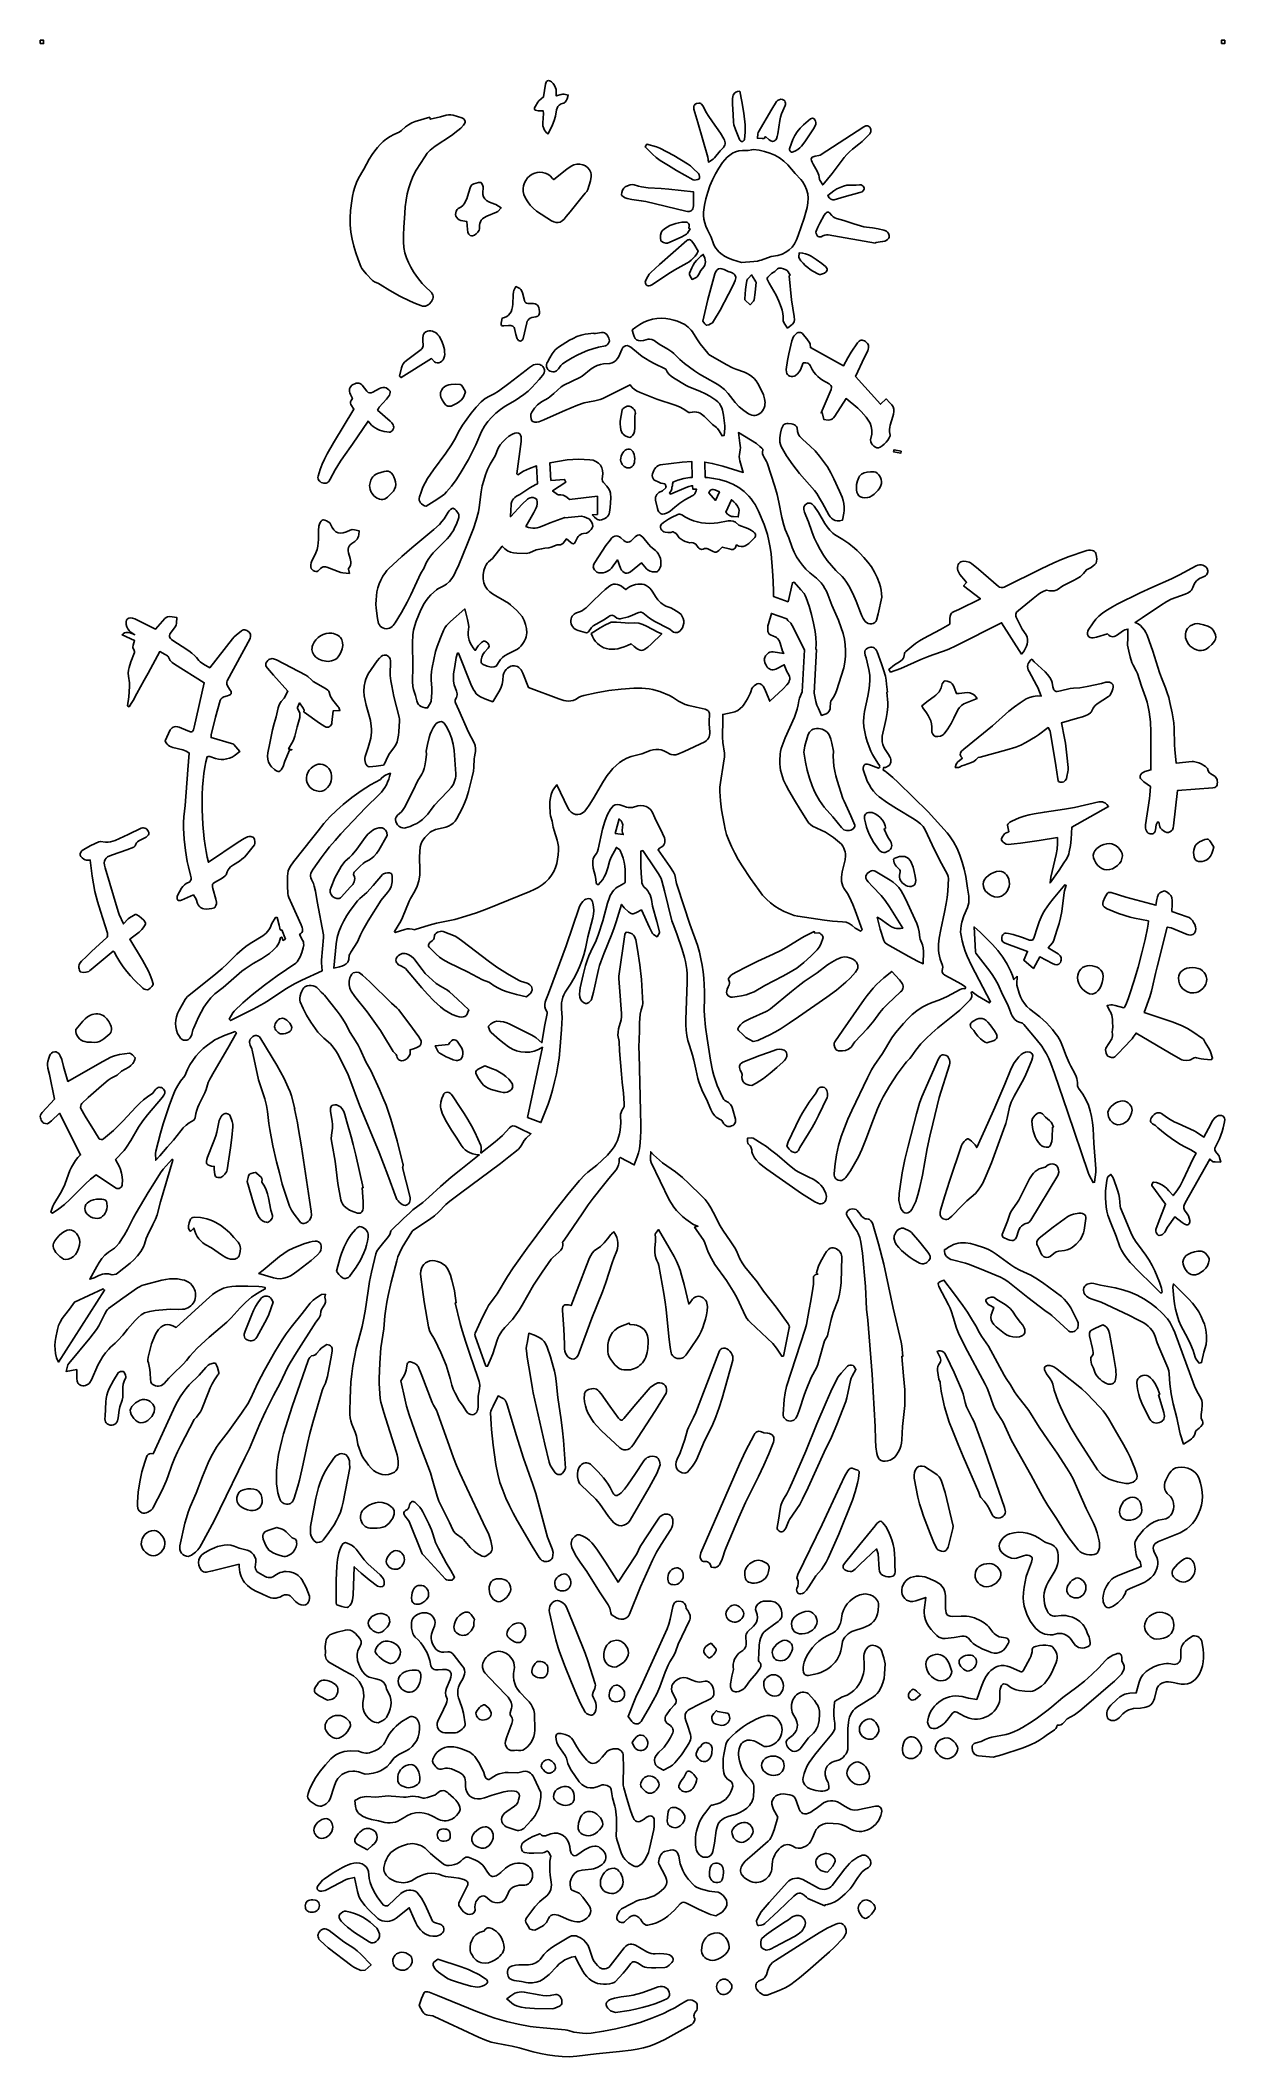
# Model space of a CAD drawing. Header units: centimetres. Extents: x 0 to 18.3, y -0.9 to 30.1.
import ezdxf

# ---------------------------------------------------------------- set-up
doc = ezdxf.new("R2010")
doc.units = ezdxf.units.CM
doc.layers.add('BOX', color=7, linetype='Continuous')
doc.layers.add('CUT', color=7, linetype='Continuous')

msp = doc.modelspace()

# ---------------------------------------------------------------- linework, layer by layer
at = {"layer": 'BOX'}
for points in [[(0.032384, 30.090989), (0.082384, 30.090989), (0.082384, 30.140989), (0.032384, 30.140989)], [(18.21893, 30.090989), (18.26893, 30.090989), (18.26893, 30.140989), (18.21893, 30.140989)]]:
    msp.add_lwpolyline(points, close=True, dxfattribs=at)
at = {"layer": 'CUT'}
for points in [[(7.656817, 29.063556), (7.643373, 29.073443), (7.64094, 29.08064), (7.644096, 29.100515), (7.65721, 29.128991), (7.693613, 29.191227), (7.708717, 29.210041), (7.78146, 29.269451), (7.810024, 29.463839), (7.820234, 29.496109), (7.828639, 29.50838), (7.839982, 29.516694), (7.85482, 29.520014), (7.873707, 29.517305), (7.888067, 29.511249), (7.901862, 29.5019), (7.927376, 29.475794), (7.949487, 29.443932), (7.967435, 29.411255), (7.97494, 29.385697), (7.975983, 29.283759), (8.052292, 29.309299), (8.075591, 29.313271), (8.096764, 29.312679), (8.161271, 29.298539), (8.14367, 29.237685), (8.135404, 29.21865), (8.115735, 29.189547), (8.103313, 29.178112), (8.090183, 29.172138), (8.051399, 29.161107), (8.022767, 29.144616), (8.002503, 29.123408), (7.988822, 29.098229), (7.97994, 29.069819), (7.964233, 28.972651), (7.945644, 28.905116), (7.917549, 28.838265), (7.851646, 28.699181), (7.827911, 28.718596), (7.809012, 28.738841), (7.794453, 28.759821), (7.783735, 28.781441), (7.771835, 28.826215), (7.769334, 28.872402), (7.778433, 29.011796), (7.773739, 29.055993), (7.700086, 29.057088)], [(10.848851, 28.585111), (10.838233, 28.58165), (10.826515, 28.584606), (10.814225, 28.592071), (10.803647, 28.602218), (10.797067, 28.613219), (10.73561, 28.765415), (10.71184, 28.841538), (10.705509, 28.87935), (10.702955, 28.998248), (10.688607, 29.157953), (10.688937, 29.237738), (10.694026, 29.277889), (10.699663, 29.29693), (10.708781, 29.314454), (10.722444, 29.329844), (10.741716, 29.34248), (10.767661, 29.351742), (10.801346, 29.357011), (10.835958, 29.19648), (10.863982, 29.018981), (10.885451, 28.840839), (10.887289, 28.784944), (10.884755, 28.728681), (10.874, 28.616131), (10.869603, 28.605083), (10.860264, 28.593833)], [(11.29536, 29.080467), (11.368222, 29.198734), (11.384746, 29.214261), (11.409396, 29.226203), (11.436052, 29.232421), (11.458592, 29.230777), (11.479483, 29.220448), (11.49375, 29.206753), (11.502252, 29.190583), (11.505846, 29.172828), (11.50539, 29.154376), (11.501742, 29.136119), (11.464507, 29.056061), (11.445921, 29.007217), (11.43155, 28.957453), (11.420399, 28.907007), (11.388067, 28.703148), (11.37962, 28.66013), (11.366749, 28.623359), (11.357083, 28.608637), (11.344426, 28.597063), (11.328148, 28.589164), (11.307623, 28.58547), (11.295544, 28.586825), (11.283149, 28.591874), (11.257249, 28.610096), (11.199864, 28.658332), (11.181019, 28.633533), (11.171271, 28.628761), (11.147286, 28.62745), (11.074055, 28.633394), (11.078557, 28.700895), (11.085506, 28.720314)], [(6.572254, 28.881809), (6.56855, 28.864982), (6.560591, 28.848474), (6.548527, 28.832918), (6.505287, 28.790196), (6.459357, 28.749918), (6.362293, 28.675616), (6.113621, 28.512374), (6.036054, 28.451976), (6.012077, 28.428675), (5.990234, 28.402945), (5.950961, 28.34642), (5.820713, 28.143012), (5.774384, 28.054551), (5.736366, 27.963515), (5.705857, 27.870161), (5.682058, 27.774751), (5.664169, 27.677541), (5.651387, 27.578792), (5.642914, 27.478761), (5.629425, 27.257275), (5.625478, 27.146467), (5.625219, 27.035745), (5.631486, 26.951585), (5.646555, 26.870739), (5.669583, 26.792957), (5.699725, 26.717986), (5.736136, 26.645575), (5.777973, 26.575472), (5.82439, 26.507426), (5.874543, 26.441183), (5.911469, 26.397683), (5.951036, 26.356218), (6.053233, 26.258637), (6.067062, 26.239339), (6.076212, 26.219747), (6.080738, 26.199853), (6.080691, 26.179649), (6.076123, 26.159129), (6.067086, 26.138286), (6.053633, 26.11711), (6.021762, 26.080702), (6.004063, 26.066565), (5.984912, 26.0558), (5.964101, 26.048901), (5.941422, 26.046363), (5.916669, 26.04868), (5.889632, 26.056348), (5.807428, 26.088669), (5.726714, 26.123757), (5.569303, 26.201468), (5.416498, 26.28794), (5.267394, 26.381634), (5.237588, 26.397278), (5.175441, 26.424362), (5.149719, 26.443176), (5.04782, 26.54567), (5.002922, 26.600748), (4.984208, 26.629904), (4.96883, 26.660388), (4.92666, 26.763504), (4.889304, 26.867916), (4.857542, 26.973627), (4.832155, 27.080644), (4.813922, 27.188973), (4.803625, 27.298618), (4.802043, 27.409585), (4.809958, 27.521881), (4.828782, 27.667457), (4.841218, 27.739671), (4.856924, 27.811108), (4.876842, 27.881471), (4.901911, 27.950465), (4.933074, 28.017795), (5.015726, 28.157007), (5.098389, 28.30877), (5.143132, 28.382394), (5.181386, 28.436973), (5.222337, 28.488643), (5.266259, 28.537028), (5.313424, 28.581754), (5.364105, 28.622445), (5.418575, 28.658726), (5.477106, 28.690221), (5.558703, 28.725617), (5.59288, 28.752483), (5.653474, 28.80872), (5.702078, 28.841623), (5.753348, 28.86801), (5.806664, 28.889398), (6.028008, 28.955273), (6.037015, 28.9268), (6.195994, 28.96324), (6.284038, 28.988065), (6.319459, 28.991952), (6.354225, 28.991236), (6.388435, 28.986772), (6.45559, 28.970031), (6.521728, 28.948586), (6.541537, 28.939654), (6.556345, 28.927877), (6.566301, 28.913889), (6.571554, 28.898322)], [(10.13749, 29.165993), (10.171997, 29.17293), (10.187138, 29.171576), (10.200974, 29.167043), (10.213582, 29.159359), (10.235426, 29.134642), (10.29236, 29.025803), (10.318241, 28.98099), (10.38002, 28.886575), (10.505784, 28.709873), (10.556147, 28.623928), (10.566846, 28.603124), (10.573711, 28.583153), (10.576707, 28.56388), (10.575801, 28.545172), (10.570959, 28.526893), (10.562145, 28.508908), (10.549326, 28.491084), (10.500686, 28.439189), (10.412365, 28.329191), (10.393312, 28.312467), (10.319503, 28.266172), (10.3109, 28.34094), (10.15536, 28.874089), (10.096616, 29.083304), (10.093947, 29.115441), (10.097201, 29.130576), (10.104868, 29.144394), (10.117959, 29.156373)], [(11.587664, 28.425243), (11.578678, 28.432895), (11.572293, 28.443236), (11.568957, 28.455799), (11.569119, 28.470119), (11.573226, 28.485727), (11.621787, 28.613522), (11.65009, 28.675023), (11.684858, 28.73178), (11.730546, 28.78667), (11.782303, 28.837232), (11.893775, 28.930994), (11.908307, 28.939697), (11.922826, 28.942429), (11.936728, 28.93943), (11.949411, 28.930944), (11.960273, 28.917213), (11.968709, 28.898479), (11.974118, 28.874986), (11.975897, 28.846976), (11.938479, 28.779361), (11.803453, 28.577399), (11.754798, 28.512961), (11.727995, 28.484688), (11.696367, 28.459836), (11.66169, 28.43908), (11.62574, 28.423092), (11.611643, 28.419875), (11.598802, 28.420747)], [(11.935115, 28.348932), (11.960935, 28.355949), (12.018568, 28.365131), (12.040154, 28.373295), (12.71473, 28.808626), (12.744309, 28.822563), (12.759242, 28.825035), (12.774219, 28.823092), (12.7892, 28.815672), (12.804148, 28.801713), (12.815841, 28.784189), (12.821694, 28.766813), (12.82252, 28.749746), (12.819127, 28.733151), (12.802931, 28.702028), (12.779592, 28.674747), (12.686635, 28.584284), (12.637591, 28.542097), (12.53616, 28.466854), (12.490796, 28.426186), (12.449013, 28.38256), (12.409999, 28.336631), (12.223287, 28.088995), (12.081342, 27.915381), (12.034281, 27.98558), (12.030389, 27.999852), (12.027395, 28.033641), (12.020016, 28.065424), (11.995461, 28.124536), (11.93072, 28.2359), (11.915151, 28.266704), (11.905671, 28.291783), (11.902604, 28.311841), (11.906273, 28.327582), (11.917002, 28.339711)], [(10.18234, 28.020987), (10.177157, 28.007894), (10.155879, 27.997335), (10.130877, 27.990396), (10.106162, 27.988736), (10.085748, 27.994014), (9.829421, 28.136714), (9.703064, 28.211067), (9.579102, 28.289077), (9.516759, 28.336024), (9.45847, 28.389152), (9.34482, 28.499871), (9.369228, 28.541721), (9.521734, 28.501784), (9.569241, 28.481988), (9.786156, 28.364961), (9.997957, 28.238926), (10.043902, 28.206419), (10.087046, 28.169347), (10.167252, 28.088122), (10.176992, 28.069414), (10.182154, 28.044265)], [(10.264626, 27.33168), (10.250642, 27.387205), (10.242708, 27.442825), (10.243946, 27.497003), (10.260102, 27.600148), (10.281763, 27.701568), (10.309139, 27.801025), (10.342435, 27.89828), (10.381862, 27.993094), (10.427628, 28.085229), (10.479939, 28.174445), (10.539006, 28.260505), (10.572127, 28.301713), (10.608461, 28.339506), (10.648149, 28.372975), (10.691334, 28.401214), (10.738156, 28.423316), (10.788758, 28.438372), (10.843281, 28.445475), (10.929597, 28.444688), (10.986128, 28.456459), (11.014132, 28.458241), (11.101891, 28.448437), (11.185726, 28.430868), (11.26556, 28.405408), (11.341318, 28.371929), (11.412924, 28.330306), (11.480302, 28.280412), (11.543376, 28.222121), (11.657048, 28.089906), (11.743003, 27.998503), (11.767014, 27.96857), (11.805589, 27.906843), (11.832348, 27.842805), (11.848222, 27.776658), (11.854144, 27.708604), (11.851049, 27.638846), (11.839867, 27.567585), (11.821534, 27.495024), (11.79382, 27.404064), (11.703956, 27.133229), (11.677331, 27.067249), (11.645025, 27.008262), (11.606741, 26.956597), (11.562183, 26.912583), (11.511056, 26.876547), (11.453065, 26.848818), (11.387914, 26.829723), (11.284262, 26.813985), (11.134284, 26.758039), (11.105051, 26.748467), (11.075367, 26.741918), (11.018492, 26.734691), (10.827104, 26.717962), (10.694727, 26.76185), (10.629148, 26.787458), (10.566496, 26.81882), (10.50866, 26.858421), (10.482139, 26.882087), (10.457531, 26.908744), (10.435073, 26.938703), (10.415, 26.972274), (10.397549, 27.009767), (10.360872, 27.108991), (10.30497, 27.22052), (10.281542, 27.277786)], [(6.794958, 27.238078), (6.787709, 27.215569), (6.767857, 27.188271), (6.743533, 27.162614), (6.716474, 27.14259), (6.68842, 27.132195), (6.669411, 27.131688), (6.653138, 27.135962), (6.639509, 27.144401), (6.628431, 27.156389), (6.619812, 27.171311), (6.61356, 27.188551), (6.607789, 27.227524), (6.60026, 27.349028), (6.505946, 27.367428), (6.479112, 27.378649), (6.460416, 27.39306), (6.44388, 27.412907), (6.43188, 27.43526), (6.426796, 27.457189), (6.429114, 27.483845), (6.437252, 27.512199), (6.450102, 27.536616), (6.466556, 27.551462), (6.505331, 27.573484), (6.536582, 27.599826), (6.56152, 27.629826), (6.581353, 27.662823), (6.597291, 27.698155), (6.610545, 27.735163), (6.649339, 27.869274), (6.659943, 27.895124), (6.675643, 27.913581), (6.706381, 27.930905), (6.740874, 27.943231), (6.777047, 27.95061), (6.812822, 27.95309), (6.819018, 27.950256), (6.826258, 27.942541), (6.841145, 27.917265), (6.852031, 27.886855), (6.853464, 27.860908), (6.844847, 27.809203), (6.846307, 27.765371), (6.857031, 27.72862), (6.876205, 27.698159), (6.903018, 27.673197), (6.936655, 27.652943), (6.976304, 27.636605), (7.044597, 27.614174), (7.129639, 27.55908), (7.075979, 27.507033), (7.058181, 27.495598), (6.90733, 27.432393), (6.858993, 27.408054), (6.839395, 27.391903), (6.822958, 27.36962), (6.799423, 27.318211), (6.795244, 27.292331)], [(8.513707, 28.043156), (8.502935, 27.977481), (8.483345, 27.910574), (8.461871, 27.845528), (8.446571, 27.814228), (8.424223, 27.785161), (8.374173, 27.728857), (8.193296, 27.500774), (8.131779, 27.425766), (8.098007, 27.388599), (8.066318, 27.361223), (8.03564, 27.343413), (8.004901, 27.33494), (7.973028, 27.335578), (7.938948, 27.3451), (7.90159, 27.36328), (7.674607, 27.509529), (7.618944, 27.555672), (7.575788, 27.602252), (7.537297, 27.65439), (7.504638, 27.710362), (7.478979, 27.768446), (7.467714, 27.812423), (7.465656, 27.857066), (7.472118, 27.901337), (7.486417, 27.9442), (7.507867, 27.984618), (7.535785, 28.021554), (7.569485, 28.053973), (7.608284, 28.080836), (7.645091, 28.097669), (7.684621, 28.107678), (7.725682, 28.110836), (7.767083, 28.107119), (7.807632, 28.096498), (7.846137, 28.078949), (7.881406, 28.054445), (7.920019, 28.014469), (7.94186, 27.995543), (8.138134, 28.156719), (8.204004, 28.202488), (8.246922, 28.222802), (8.292923, 28.23287), (8.339775, 28.233163), (8.385248, 28.224154), (8.427111, 28.206312), (8.463133, 28.180109), (8.491082, 28.146016), (8.501332, 28.126158), (8.508728, 28.104505), (8.51362, 28.074564)], [(9.356136, 27.658527), (9.28415, 27.671889), (9.13867, 27.691934), (9.066591, 27.70498), (9.03847, 27.715131), (9.009733, 27.731686), (8.987614, 27.750472), (8.981296, 27.759397), (8.979344, 27.767316), (8.985318, 27.800254), (8.99797, 27.833769), (9.016264, 27.863304), (9.039168, 27.884305), (9.07502, 27.901971), (9.115789, 27.914342), (9.156549, 27.918762), (9.175385, 27.917162), (9.241507, 27.895978), (9.290939, 27.883824), (9.390528, 27.869495), (9.591435, 27.857269), (9.712105, 27.84736), (10.089673, 27.810104), (10.090911, 27.643729), (10.088587, 27.592018), (10.085046, 27.56639), (10.078523, 27.545265), (10.068932, 27.528578), (10.056188, 27.516266), (10.040206, 27.508266), (10.020899, 27.504512), (9.998183, 27.504941), (9.971972, 27.50949)], [(12.71235, 27.880289), (12.718311, 27.865055), (12.716638, 27.849648), (12.709017, 27.832496), (12.697635, 27.817273), (12.684682, 27.807652), (12.651668, 27.795564), (12.410266, 27.731691), (12.253549, 27.686086), (12.236115, 27.684928), (12.220541, 27.687472), (12.206471, 27.693606), (12.193549, 27.703221), (12.18142, 27.716206), (12.158119, 27.751845), (12.249991, 27.822397), (12.297409, 27.852116), (12.346432, 27.876922), (12.397522, 27.895906), (12.451142, 27.908161), (12.507754, 27.912781), (12.593398, 27.908579), (12.64549, 27.915154), (12.670734, 27.914091), (12.685864, 27.90764), (12.700635, 27.895429)], [(9.582789, 27.096086), (9.583173, 27.138226), (9.590764, 27.176734), (9.597861, 27.192632), (9.60748, 27.205229), (9.644706, 27.237676), (9.684523, 27.265308), (9.72665, 27.288342), (9.770804, 27.306993), (9.816703, 27.321475), (9.864063, 27.332004), (9.912602, 27.338796), (9.962037, 27.342066), (9.981533, 27.340702), (9.997273, 27.335527), (10.009379, 27.326959), (10.017973, 27.315416), (10.023178, 27.301316), (10.025116, 27.285075), (10.019677, 27.247845), (10.036942, 27.236377), (9.997137, 27.169131), (9.979776, 27.154227), (9.908832, 27.116614), (9.763584, 27.047992), (9.689123, 27.018499), (9.677062, 27.01645), (9.662262, 27.017456), (9.629572, 27.026418), (9.6013, 27.04097), (9.592023, 27.048961), (9.587694, 27.056693)], [(11.988022, 27.143521), (11.979255, 27.164068), (11.974879, 27.184399), (11.977114, 27.201484), (12.005793, 27.264605), (12.036422, 27.326897), (12.102448, 27.449029), (12.121755, 27.47564), (12.133472, 27.486358), (12.146096, 27.493855), (12.159273, 27.497007), (12.17265, 27.494693), (12.185874, 27.485789), (12.218406, 27.442085), (12.240927, 27.421677), (12.265623, 27.406626), (12.291963, 27.395612), (12.4031, 27.365491), (12.556431, 27.315149), (12.71133, 27.270331), (12.75498, 27.261988), (12.844425, 27.253476), (12.933138, 27.239733), (13.020363, 27.218937), (13.061245, 27.202758), (13.078618, 27.187742), (13.092643, 27.163944), (13.101575, 27.136685), (13.103662, 27.111282), (13.096136, 27.093485), (13.079368, 27.075825), (13.05775, 27.060622), (13.035673, 27.050194), (13.001693, 27.040868), (12.895413, 27.025343), (12.892097, 27.017713), (12.162741, 27.143657), (12.136272, 27.143997), (12.109831, 27.140342), (12.08343, 27.131571), (12.057078, 27.116562), (12.044056, 27.112718), (12.026689, 27.113532), (12.009987, 27.118169), (11.998962, 27.125793)], [(9.428629, 26.366691), (9.409361, 26.36252), (9.391701, 26.362704), (9.376222, 26.366863), (9.363498, 26.374619), (9.3541, 26.385594), (9.348601, 26.399409), (9.347573, 26.415685), (9.351589, 26.434044), (9.366342, 26.470504), (9.385113, 26.50604), (9.407724, 26.53889), (9.433999, 26.567294), (9.568483, 26.688006), (9.989323, 27.058789), (10.002752, 27.06678), (10.015235, 27.071112), (10.02692, 27.071906), (10.037955, 27.069284), (10.058662, 27.054285), (10.093017, 27.006803), (10.162563, 26.895394), (10.139877, 26.854081), (10.114127, 26.817847), (10.085564, 26.785995), (10.054438, 26.757825), (10.020999, 26.732641), (9.985499, 26.709744), (9.800404, 26.606905), (9.694742, 26.539434), (9.457978, 26.381204)], [(10.128816, 26.486467), (10.068721, 26.459014), (10.041044, 26.510359), (10.030657, 26.534887), (10.028809, 26.546043), (10.030136, 26.556146), (10.063205, 26.638034), (10.08389, 26.676816), (10.107689, 26.71402), (10.134859, 26.749543), (10.165659, 26.783285), (10.200348, 26.815141), (10.239185, 26.84501), (10.263798, 26.785291), (10.270764, 26.757379), (10.273263, 26.730462), (10.270616, 26.704314), (10.262143, 26.678706), (10.247165, 26.653411), (10.201874, 26.599191), (10.164883, 26.531501), (10.143866, 26.499601)], [(12.142874, 26.590647), (12.132676, 26.57669), (12.107834, 26.557891), (12.075866, 26.543432), (12.043435, 26.536422), (12.029127, 26.536681), (12.017202, 26.539968), (11.92996, 26.586433), (11.888598, 26.613035), (11.849088, 26.642108), (11.811686, 26.673823), (11.776653, 26.708349), (11.744246, 26.745855), (11.714723, 26.786511), (11.710142, 26.802594), (11.719012, 26.868787), (11.769421, 26.864409), (11.815969, 26.853075), (11.859373, 26.836148), (11.900349, 26.814989), (11.977884, 26.76542), (12.065822, 26.706994), (12.123552, 26.656343), (12.142107, 26.631404), (12.146781, 26.618135), (12.147306, 26.604506)], [(10.563769, 26.610818), (10.621796, 26.582953), (10.676748, 26.567564), (10.711515, 26.545462), (10.724329, 26.531945), (10.733725, 26.516898), (10.739424, 26.500405), (10.741147, 26.482551), (10.738617, 26.463422), (10.731553, 26.443102), (10.698594, 26.372678), (10.628377, 26.233776), (10.498902, 25.98783), (10.399859, 25.814228), (10.380512, 25.791874), (10.354094, 25.773235), (10.324246, 25.759692), (10.294608, 25.752625), (10.286936, 25.753997), (10.278889, 25.759221), (10.262475, 25.777278), (10.233995, 25.816227), (10.312108, 26.149095), (10.419785, 26.546354), (10.434633, 26.580623), (10.452355, 26.605199), (10.473539, 26.620294), (10.498776, 26.626121), (10.528656, 26.622892)], [(10.878998, 26.161936), (10.892236, 26.305582), (10.900589, 26.373478), (10.912414, 26.44064), (10.923137, 26.464302), (10.941764, 26.486291), (10.984635, 26.529077), (11.034392, 26.449597), (11.049465, 26.422323), (11.052381, 26.411702), (11.050501, 26.367865), (11.039584, 26.259477), (11.022945, 26.146998), (11.014203, 26.126471), (10.964939, 26.069673), (10.886642, 26.141903), (10.882837, 26.147388)], [(11.614164, 25.77055), (11.53945, 25.709597), (11.495326, 25.772382), (11.477193, 25.803684), (11.471907, 25.819248), (11.470205, 25.834728), (11.468931, 25.886412), (11.463034, 25.936475), (11.453062, 25.985128), (11.439562, 26.032579), (11.404165, 26.124718), (11.361219, 26.214572), (11.257612, 26.400948), (11.225164, 26.464047), (11.226382, 26.477658), (11.236697, 26.49608), (11.267885, 26.531502), (11.292309, 26.549172), (11.344278, 26.580775), (11.383687, 26.619787), (11.402535, 26.630649), (11.421459, 26.634686), (11.440319, 26.633474), (11.477293, 26.621608), (11.512346, 26.607664), (11.531588, 26.595082), (11.548122, 26.574037), (11.579217, 26.525779), (11.562481, 26.512796), (11.599694, 26.147004), (11.641492, 25.88641), (11.644962, 25.83734), (11.64214, 25.813864), (11.634022, 25.794249)], [(7.323683, 26.290223), (7.356011, 26.348912), (7.417107, 26.319296), (7.431395, 26.305336), (7.445722, 26.279974), (7.456897, 26.252317), (7.485433, 26.134639), (7.493519, 26.115625), (7.504199, 26.102442), (7.518776, 26.094062), (7.538552, 26.089459), (7.627328, 26.086428), (7.650886, 26.082306), (7.670108, 26.074625), (7.685521, 26.062895), (7.697647, 26.046624), (7.707013, 26.025323), (7.719563, 25.965666), (7.720044, 25.942037), (7.715301, 25.922723), (7.706296, 25.907328), (7.693987, 25.895459), (7.679335, 25.886721), (7.663299, 25.88072), (7.600319, 25.871053), (7.575789, 25.86233), (7.5565, 25.849665), (7.541628, 25.833546), (7.530348, 25.814458), (7.521836, 25.79289), (7.466856, 25.551842), (7.460338, 25.53817), (7.449572, 25.525079), (7.43664, 25.514871), (7.423625, 25.509844), (7.411243, 25.512154), (7.397401, 25.52031), (7.38508, 25.531834), (7.377263, 25.544251), (7.355528, 25.612021), (7.335119, 25.701129), (7.32788, 25.717078), (7.318509, 25.72967), (7.307127, 25.739108), (7.293852, 25.745591), (7.278802, 25.749322), (7.243858, 25.74933), (7.168078, 25.742087), (7.145853, 25.743989), (7.13252, 25.751384), (7.126915, 25.765629), (7.127876, 25.788081), (7.14484, 25.863041), (7.181917, 25.874155), (7.213876, 25.889401), (7.240893, 25.908983), (7.263146, 25.933104), (7.280812, 25.961968), (7.294069, 25.995777), (7.303092, 26.034735), (7.308061, 26.079046), (7.313828, 26.222503), (7.31817, 26.270002)], [(10.051908, 25.678479), (10.072549, 25.651449), (10.141035, 25.544364), (10.194952, 25.469534), (10.308771, 25.32392), (10.328007, 25.303823), (10.350799, 25.286328), (10.592887, 25.14775), (10.69159, 25.096572), (10.743748, 25.075003), (10.877206, 25.030684), (10.915958, 25.01274), (10.953591, 24.99099), (10.989549, 24.964901), (11.023273, 24.933937), (11.054205, 24.897564), (11.081788, 24.855248), (11.143679, 24.74091), (11.168001, 24.682185), (11.184391, 24.620147), (11.190922, 24.56449), (11.190701, 24.537163), (11.18741, 24.510378), (11.180492, 24.484291), (11.169388, 24.459056), (11.153538, 24.434829), (11.132385, 24.411766), (11.109132, 24.392859), (11.085461, 24.379041), (11.061454, 24.370106), (11.037194, 24.36585), (11.012763, 24.366069), (10.988244, 24.370557), (10.96372, 24.37911), (10.939274, 24.391525), (10.863796, 24.441281), (10.794776, 24.498455), (10.732152, 24.563205), (10.624614, 24.70238), (10.566931, 24.762651), (10.50132, 24.816192), (10.465073, 24.84034), (10.262295, 24.954084), (10.182071, 25.002722), (10.103511, 25.053984), (10.026977, 25.108368), (9.952832, 25.166372), (9.88144, 25.228496), (9.78644, 25.320331), (9.757388, 25.343186), (9.694392, 25.384195), (9.563457, 25.461567), (9.482112, 25.521111), (9.449309, 25.534683), (9.413462, 25.538932), (9.393911, 25.537226), (9.320005, 25.520262), (9.276926, 25.514865), (9.242332, 25.517463), (9.214776, 25.528923), (9.192811, 25.550112), (9.174988, 25.581896), (9.159862, 25.625141), (9.145985, 25.680715), (9.203473, 25.725879), (9.263753, 25.765466), (9.326506, 25.798955), (9.391412, 25.825825), (9.458152, 25.845555), (9.526408, 25.857624), (9.595858, 25.861512), (9.666184, 25.856697), (9.725934, 25.847371), (9.785779, 25.834397), (9.844733, 25.816736), (9.901809, 25.793352), (9.956022, 25.763207), (10.006383, 25.725261)], [(5.669344, 25.209381), (5.897798, 25.381), (5.908119, 25.391659), (5.916569, 25.405141), (5.926104, 25.434865), (5.926274, 25.453473), (5.920084, 25.510346), (5.921809, 25.556803), (5.927889, 25.601437), (5.935865, 25.621466), (5.948891, 25.639115), (5.968291, 25.653742), (5.995383, 25.664705), (6.019661, 25.668995), (6.04426, 25.668493), (6.068698, 25.663556), (6.09249, 25.654545), (6.115153, 25.641818), (6.136202, 25.625736), (6.155155, 25.606657), (6.171526, 25.58494), (6.208887, 25.519661), (6.236453, 25.452048), (6.253393, 25.380986), (6.25762, 25.343815), (6.25888, 25.305363), (6.255679, 25.275525), (6.246952, 25.24773), (6.233413, 25.222981), (6.215775, 25.202279), (6.194751, 25.186626), (6.171052, 25.177022), (6.145394, 25.17447), (6.118487, 25.179971), (6.099471, 25.191211), (6.055543, 25.240427), (5.586302, 24.946985), (5.561202, 24.969553), (5.593308, 25.097617), (5.60472, 25.128367), (5.620269, 25.157586), (5.641347, 25.184761)], [(8.791405, 25.496281), (8.783659, 25.477711), (8.771775, 25.461154), (8.756178, 25.447372), (8.737294, 25.437127), (8.627602, 25.41443), (8.542106, 25.391903), (8.458902, 25.363984), (8.377834, 25.331058), (8.298744, 25.293509), (8.221476, 25.251722), (8.145872, 25.206083), (8.071775, 25.156975), (8.045534, 25.131833), (8.010617, 25.081921), (7.995625, 25.065402), (7.979358, 25.052157), (7.961882, 25.042539), (7.943261, 25.036901), (7.923561, 25.035596), (7.902847, 25.038979), (7.881183, 25.047401), (7.86228, 25.059373), (7.847191, 25.0741), (7.83596, 25.090997), (7.828634, 25.109482), (7.825257, 25.128973), (7.825875, 25.148885), (7.830534, 25.168635), (7.839277, 25.18764), (7.876321, 25.251605), (7.915947, 25.315026), (7.960618, 25.3725), (7.985616, 25.397318), (8.012801, 25.418623), (8.121879, 25.489509), (8.178285, 25.522228), (8.236237, 25.552044), (8.295965, 25.578139), (8.357695, 25.599696), (8.421655, 25.6159), (8.552876, 25.633486), (8.553507, 25.627053), (8.581982, 25.628177), (8.674978, 25.644044), (8.699152, 25.6438), (8.719383, 25.638541), (8.736904, 25.627722), (8.75295, 25.610798), (8.768755, 25.587224), (8.785555, 25.556455), (8.792778, 25.536415), (8.794586, 25.516103)], [(12.657457, 25.517371), (12.672402, 25.522494), (12.688009, 25.523751), (12.704211, 25.520943), (12.720941, 25.513868), (12.738129, 25.502327), (12.767348, 25.473293), (12.777355, 25.457599), (12.783983, 25.440923), (12.786999, 25.423116), (12.786171, 25.40403), (12.781267, 25.383518), (12.772052, 25.361429), (12.723629, 25.261968), (12.586685, 24.966666), (12.971584, 24.536654), (13.05453, 24.619352), (13.115621, 24.560166), (13.143386, 24.529377), (13.163889, 24.495465), (13.172582, 24.462057), (13.173607, 24.424847), (13.168837, 24.386695), (13.160149, 24.350458), (13.117626, 24.217161), (13.110685, 24.18323), (13.107428, 24.148407), (13.10896, 24.112369), (13.117718, 24.063065), (13.115907, 24.049685), (13.104131, 24.019231), (13.08362, 23.985978), (13.056937, 23.952472), (13.026646, 23.921262), (12.99531, 23.894896), (12.965493, 23.875922), (12.939759, 23.866888), (12.914913, 23.867623), (12.890469, 23.875925), (12.86767, 23.89054), (12.847762, 23.910212), (12.831988, 23.933686), (12.821593, 23.959707), (12.81782, 23.987019), (12.835935, 24.078693), (12.837191, 24.138194), (12.82738, 24.193468), (12.808201, 24.245112), (12.781351, 24.293724), (12.748529, 24.339899), (12.671764, 24.427332), (12.619057, 24.478099), (12.439556, 24.624778), (12.265293, 24.353025), (12.247444, 24.32911), (12.230066, 24.311862), (12.211588, 24.300679), (12.190442, 24.29496), (12.165056, 24.294102), (12.095288, 24.304564), (12.071757, 24.408794), (12.054021, 24.404827), (12.208576, 24.764008), (12.215083, 24.797038), (12.212854, 24.811273), (12.206442, 24.824522), (12.195451, 24.837188), (12.179488, 24.849671), (12.078588, 24.90891), (12.040765, 24.935231), (12.00511, 24.964178), (11.972266, 24.996196), (11.942878, 25.03173), (11.917593, 25.071224), (11.887977, 25.13409), (11.877191, 25.148974), (11.86475, 25.160157), (11.850709, 25.168023), (11.818039, 25.175338), (11.779613, 25.173991), (11.735819, 25.068301), (11.71639, 25.036524), (11.689361, 25.003667), (11.657115, 24.976873), (11.638671, 24.967957), (11.618484, 24.963206), (11.596409, 24.963503), (11.5723, 24.96973), (11.551225, 24.980948), (11.536167, 24.995632), (11.526222, 25.012898), (11.520483, 25.031859), (11.517997, 25.071332), (11.537267, 25.20967), (11.557309, 25.311833), (11.604008, 25.515006), (11.612473, 25.541622), (11.624847, 25.56764), (11.640459, 25.591825), (11.65864, 25.61294), (11.68803, 25.634687), (11.703542, 25.640601), (11.719328, 25.642823), (11.735184, 25.641066), (11.750906, 25.635042), (11.76629, 25.624463), (11.781134, 25.609039), (11.832841, 25.544978), (11.880677, 25.478347), (11.886508, 25.463278), (11.889603, 25.4091), (12.397758, 25.127512), (12.465607, 25.251782), (12.520249, 25.339774), (12.617277, 25.480811), (12.643243, 25.508583)], [(6.273803, 23.783353), (6.365644, 23.913649), (6.40944, 23.986871), (6.487707, 24.13962), (6.531895, 24.212509), (6.598709, 24.307664), (6.668326, 24.40107), (6.741906, 24.490979), (6.820606, 24.575643), (6.849039, 24.6008), (6.880174, 24.623171), (6.947825, 24.662504), (7.018114, 24.699534), (7.085599, 24.740151), (7.245367, 24.857707), (7.51127, 25.0644), (7.566633, 25.105321), (7.624442, 25.141927), (7.653845, 25.151461), (7.689296, 25.152956), (7.724303, 25.146892), (7.739612, 25.141175), (7.752376, 25.133749), (7.768914, 25.119104), (7.781644, 25.102474), (7.790374, 25.084218), (7.794912, 25.064698), (7.795065, 25.044276), (7.790639, 25.023312), (7.781444, 25.002169), (7.767285, 24.981206), (7.714048, 24.917257), (7.658904, 24.855734), (7.601525, 24.796873), (7.541585, 24.740909), (7.478756, 24.688079), (7.412711, 24.638618), (7.343123, 24.592762), (7.190518, 24.505178), (7.116145, 24.454612), (7.046876, 24.398783), (6.98304, 24.337429), (6.924966, 24.270286), (6.872983, 24.197092), (6.827421, 24.117582), (6.738596, 23.913722), (6.68309, 23.798021), (6.623155, 23.684417), (6.499142, 23.471585), (6.434783, 23.372071), (6.365262, 23.276721), (6.289063, 23.187869), (6.254993, 23.154951), (6.218147, 23.12465), (6.138573, 23.069593), (5.973008, 22.96553), (5.946725, 22.974521), (5.92315, 22.986663), (5.902855, 23.001701), (5.886412, 23.019379), (5.874395, 23.039439), (5.867376, 23.061625), (5.865927, 23.085683), (5.870622, 23.111354), (5.894624, 23.185202), (5.922713, 23.258138), (5.955757, 23.328607), (5.994622, 23.395052), (6.085089, 23.526187)], [(10.03801, 24.411395), (10.018683, 24.410939), (10.009166, 24.413371), (9.939792, 24.460806), (9.874572, 24.495296), (9.806706, 24.523268), (9.52685, 24.613555), (9.268094, 24.718806), (9.223648, 24.740732), (9.182858, 24.766472), (9.146883, 24.797408), (9.116878, 24.834921), (8.694104, 24.623743), (8.653816, 24.609691), (8.571398, 24.590279), (8.488148, 24.575522), (8.406017, 24.557103), (8.305278, 24.523946), (8.206319, 24.484486), (8.108346, 24.441773), (7.935209, 24.364864), (7.785308, 24.295116), (7.708989, 24.263921), (7.680049, 24.259135), (7.646384, 24.261658), (7.616687, 24.27029), (7.606042, 24.276522), (7.59965, 24.283832), (7.588981, 24.314933), (7.58469, 24.350546), (7.587487, 24.385774), (7.59808, 24.41572), (7.639776, 24.476968), (7.689999, 24.530065), (7.74915, 24.575524), (7.849692, 24.631641), (7.88004, 24.65288), (7.937477, 24.702176), (7.993682, 24.754661), (8.052394, 24.803252), (8.094885, 24.830049), (8.340239, 24.950122), (8.374162, 24.970933), (8.51387, 25.081119), (8.563258, 25.112251), (8.608211, 25.132514), (8.656368, 25.147737), (8.705893, 25.157221), (8.799811, 25.163616), (8.83777, 25.173964), (8.869696, 25.190561), (8.896462, 25.21265), (8.918944, 25.239478), (8.938014, 25.270289), (8.986183, 25.379397), (9.003733, 25.408431), (9.022634, 25.428108), (9.043455, 25.43859), (9.066764, 25.440037), (9.093132, 25.432608), (9.123125, 25.416465), (9.157314, 25.391768), (9.299131, 25.274095), (9.349264, 25.239563), (9.416295, 25.201405), (9.485264, 25.166401), (9.655816, 25.084594), (9.661434, 25.077957), (9.683392, 25.034649), (9.711477, 24.998479), (9.744391, 24.968024), (9.780836, 24.941863), (9.974933, 24.82811), (10.015884, 24.807509), (10.188478, 24.737865), (10.27246, 24.698615), (10.339472, 24.661656), (10.40554, 24.620635), (10.436119, 24.598002), (10.463941, 24.573633), (10.488165, 24.547289), (10.507952, 24.518731), (10.524726, 24.484424), (10.53736, 24.447627), (10.553411, 24.368685), (10.571093, 24.204283), (10.572829, 24.168112), (10.562265, 24.057544), (10.530107, 24.049006), (10.483448, 24.126935), (10.458252, 24.163151), (10.44387, 24.178632), (10.383745, 24.226932), (10.260343, 24.349974), (10.215143, 24.383964), (10.190602, 24.397494), (10.164418, 24.408077), (10.136328, 24.415236), (10.106072, 24.418494), (10.073386, 24.417372)], [(5.365413, 24.110157), (5.326423, 24.118696), (5.255101, 24.139834), (5.221754, 24.154206), (5.189962, 24.171538), (5.159736, 24.192147), (5.131084, 24.21635), (5.104017, 24.244465), (5.078545, 24.27681), (4.839559, 23.924889), (4.701009, 23.729353), (4.656797, 23.662927), (4.572934, 23.524804), (4.49559, 23.38296), (4.47337, 23.349345), (4.460793, 23.33731), (4.447064, 23.328502), (4.432055, 23.322953), (4.415635, 23.320695), (4.397673, 23.321762), (4.378041, 23.326187), (4.357094, 23.334441), (4.339778, 23.345392), (4.326118, 23.358677), (4.316138, 23.373931), (4.309861, 23.390789), (4.307311, 23.408889), (4.308511, 23.427865), (4.342931, 23.530305), (4.374331, 23.612736), (4.409235, 23.693451), (4.449192, 23.771256), (4.549167, 23.943642), (4.862263, 24.460124), (4.813916, 24.532753), (4.807969, 24.552705), (4.808383, 24.573913), (4.817111, 24.596646), (4.83702, 24.624899), (4.827406, 24.648071), (4.80598, 24.687285), (4.796907, 24.710629), (4.792159, 24.73321), (4.791685, 24.754849), (4.795433, 24.775367), (4.803349, 24.794584), (4.815383, 24.812323), (4.831481, 24.828402), (4.851591, 24.842645), (4.873664, 24.853968), (4.894809, 24.860861), (4.915069, 24.863315), (4.934485, 24.86132), (4.953099, 24.854867), (4.970952, 24.843948), (4.988087, 24.828552), (5.059317, 24.737905), (5.080577, 24.719035), (5.101387, 24.710503), (5.12447, 24.711804), (5.152551, 24.722434), (5.257454, 24.781688), (5.282524, 24.791077), (5.307973, 24.796241), (5.331963, 24.795585), (5.356318, 24.787852), (5.380101, 24.774394), (5.401107, 24.756856), (5.417127, 24.736882), (5.420385, 24.720317), (5.416308, 24.698444), (5.407214, 24.675725), (5.395422, 24.656624), (5.360429, 24.614204), (5.249442, 24.491613), (5.242089, 24.474164), (5.225982, 24.448369), (5.41739, 24.27691), (5.445885, 24.249105), (5.466905, 24.218584), (5.472691, 24.202001), (5.474305, 24.184373), (5.470978, 24.165578), (5.461942, 24.145495), (5.449079, 24.128107), (5.434676, 24.116496), (5.418919, 24.109777), (5.401998, 24.10707)], [(6.201377, 24.648194), (6.196137, 24.670898), (6.194339, 24.693898), (6.196404, 24.716885), (6.202753, 24.739551), (6.213807, 24.761586), (6.229987, 24.782681), (6.258685, 24.808173), (6.289563, 24.825848), (6.322164, 24.837003), (6.356027, 24.842934), (6.425705, 24.844314), (6.494925, 24.840363), (6.505258, 24.837009), (6.515414, 24.828612), (6.535617, 24.800811), (6.578558, 24.730081), (6.551162, 24.658272), (6.537552, 24.628646), (6.51952, 24.605911), (6.482556, 24.576373), (6.442581, 24.549831), (6.400366, 24.527386), (6.356678, 24.510136), (6.330728, 24.505365), (6.308119, 24.508087), (6.288454, 24.51693), (6.271341, 24.530522), (6.243186, 24.566457), (6.220495, 24.604912)], [(8.987955, 24.100156), (8.972514, 24.143337), (8.963614, 24.187108), (8.960298, 24.231294), (8.961607, 24.275723), (8.974272, 24.364606), (8.993947, 24.452363), (8.998996, 24.462851), (9.008548, 24.473565), (9.036619, 24.49324), (9.069084, 24.506529), (9.084128, 24.509259), (9.096867, 24.508569), (9.132069, 24.495543), (9.163351, 24.47283), (9.176016, 24.457772), (9.185895, 24.44021), (9.192386, 24.420115), (9.194886, 24.397461), (9.193766, 24.383799), (9.186178, 24.355958), (9.188139, 24.173423), (9.182677, 24.118076), (9.171806, 24.088507), (9.151818, 24.058205), (9.128894, 24.035068), (9.118262, 24.028655), (9.109214, 24.026997), (9.073973, 24.035672), (9.038204, 24.051892), (9.007626, 24.073954), (8.99607, 24.086644)], [(11.952052, 23.209029), (11.724388, 23.472311), (11.61808, 23.606533), (11.524512, 23.742569), (11.481454, 23.812995), (11.44187, 23.885143), (11.428267, 23.918393), (11.420669, 23.952272), (11.418115, 23.986608), (11.419645, 24.021231), (11.431111, 24.090661), (11.447381, 24.159199), (11.458558, 24.191872), (11.47735, 24.218533), (11.490397, 24.228505), (11.506301, 24.23565), (11.52538, 24.239526), (11.547953, 24.239692), (11.598364, 24.234326), (11.621862, 24.22929), (11.643117, 24.22161), (11.661301, 24.210481), (11.675583, 24.195097), (11.685137, 24.174652), (11.692837, 24.115825), (11.701249, 24.086966), (11.713613, 24.061261), (11.729174, 24.038208), (11.76687, 23.998055), (11.887554, 23.891881), (11.961536, 23.8174), (12.030262, 23.739149), (12.093751, 23.657223), (12.152026, 23.571719), (12.205108, 23.482732), (12.253017, 23.390359), (12.337587, 23.201093), (12.378134, 23.105732), (12.394345, 23.056686), (12.405936, 23.006353), (12.41147, 22.954451), (12.409514, 22.900697), (12.403974, 22.861693), (12.382151, 22.750049), (12.339742, 22.741537), (12.302548, 22.741154), (12.269978, 22.748088), (12.241446, 22.761525), (12.216361, 22.780653), (12.194134, 22.804658), (12.174177, 22.832728), (12.074265, 23.014943), (12.03169, 23.089324), (11.98654, 23.162013)], [(7.57004, 23.248571), (7.4168, 23.148641), (7.363866, 23.120155), (7.33884, 23.102451), (7.318618, 23.08309), (7.302924, 23.061685), (7.291484, 23.037845), (7.284023, 23.011182), (7.280264, 22.981307), (7.279763, 22.911658), (7.27131, 22.804299), (7.452618, 22.996241), (7.531455, 23.07399), (7.551825, 23.087373), (7.573478, 23.097042), (7.594997, 23.101297), (7.618765, 23.098883), (7.644307, 23.090956), (7.665425, 23.079412), (7.675921, 23.066146), (7.680512, 23.035051), (7.680452, 23.002308), (7.675469, 22.970133), (7.665291, 22.940743), (7.630118, 22.87075), (7.510077, 22.656957), (7.546818, 22.641463), (7.582343, 22.632062), (7.616897, 22.628114), (7.650721, 22.628977), (7.684056, 22.634008), (7.717145, 22.642568), (7.783554, 22.667704), (7.881155, 22.708603), (8.106489, 22.794437), (8.106489, 22.78894), (8.367179, 22.815658), (8.405516, 22.803377), (8.476123, 22.773132), (8.488322, 22.765535), (8.499873, 22.754361), (8.519787, 22.724495), (8.53337, 22.689963), (8.538131, 22.657193), (8.536057, 22.644645), (8.530644, 22.631819), (8.512244, 22.606247), (8.48782, 22.582295), (8.462264, 22.561782), (8.442269, 22.552814), (8.394098, 22.545676), (8.37122, 22.539182), (8.330819, 22.516171), (8.313851, 22.501112), (8.302488, 22.483966), (8.270065, 22.41519), (8.255847, 22.397148), (8.240626, 22.389842), (8.222654, 22.393154), (8.200182, 22.406965), (8.134743, 22.465601), (8.08514, 22.397256), (8.064752, 22.381382), (8.042503, 22.374615), (7.992396, 22.370303), (7.898374, 22.334747), (7.86312, 22.323847), (7.800395, 22.320855), (7.750948, 22.309985), (7.697796, 22.301545), (7.669359, 22.293092), (7.563491, 22.248887), (7.538445, 22.242359), (7.513749, 22.240491), (7.368746, 22.243176), (7.320295, 22.24871), (7.273023, 22.2602), (7.22767, 22.279828), (7.184979, 22.309776), (7.164863, 22.329302), (7.14569, 22.352226), (6.992444, 22.162202), (6.933023, 22.111427), (6.910581, 22.087503), (6.895107, 22.062685), (6.882011, 22.035385), (6.862794, 21.975556), (6.852603, 21.912458), (6.851112, 21.85053), (6.854325, 21.817738), (6.860672, 21.787505), (6.869916, 21.759646), (6.881826, 21.733976), (6.9127, 21.688467), (6.951419, 21.649501), (6.996107, 21.615601), (7.04489, 21.585289), (7.17989, 21.511715), (7.243249, 21.472812), (7.271926, 21.449988), (7.368161, 21.3636), (7.412273, 21.317238), (7.449372, 21.266669), (7.481369, 21.206575), (7.504733, 21.144593), (7.518381, 21.081666), (7.521232, 21.018736), (7.51827, 20.987565), (7.512203, 20.956747), (7.502896, 20.9264), (7.490213, 20.896641), (7.474019, 20.867588), (7.45418, 20.839359), (7.430559, 20.812073), (7.403021, 20.785846), (7.37813, 20.766784), (7.351145, 20.750203), (7.233886, 20.694269), (7.177795, 20.662442), (7.147045, 20.637364), (7.119427, 20.607177), (7.095225, 20.573693), (7.062731, 20.520192), (7.049328, 20.506519), (7.034782, 20.497127), (7.019366, 20.491433), (6.987017, 20.488811), (6.954463, 20.493996), (6.913464, 20.50493), (6.852407, 20.528706), (6.836905, 20.538364), (6.825801, 20.548792), (6.820277, 20.559932), (6.818262, 20.579093), (6.819454, 20.599413), (6.829774, 20.641775), (6.847876, 20.683515), (6.870399, 20.721128), (6.929044, 20.780574), (6.938829, 20.796327), (6.942332, 20.813857), (6.937389, 20.833876), (6.921833, 20.857093), (6.898486, 20.878694), (6.877277, 20.888088), (6.857872, 20.887575), (6.839938, 20.879454), (6.823141, 20.866024), (6.77624, 20.816868), (6.76392, 20.802999), (6.729237, 20.746228), (6.699582, 20.78713), (6.674023, 20.826445), (6.652898, 20.864987), (6.636542, 20.903571), (6.625293, 20.943011), (6.619486, 20.984123), (6.619458, 21.027719), (6.629092, 21.110098), (6.627269, 21.14673), (6.612115, 21.223097), (6.567977, 21.385826), (6.348551, 21.194325), (6.285427, 21.131663), (6.259472, 21.096142), (6.23939, 21.055024), (6.205953, 20.967746), (6.157047, 20.850333), (6.135482, 20.79085), (6.1193, 20.730279), (6.066377, 20.482977), (6.057102, 20.420475), (6.051597, 20.35737), (6.050957, 20.2935), (6.061434, 20.163062), (6.060836, 20.096605), (6.049482, 19.963768), (6.042044, 19.937505), (5.995489, 19.861013), (5.955887, 19.863907), (5.922697, 19.870524), (5.895306, 19.881206), (5.873104, 19.896293), (5.855479, 19.916125), (5.84182, 19.941043), (5.831515, 19.971386), (5.811725, 20.054183), (5.777999, 20.145975), (5.768289, 20.192512), (5.764277, 20.267623), (5.767384, 20.494416), (5.762476, 20.864646), (5.767832, 20.987517), (5.778386, 21.058567), (5.797368, 21.129156), (5.821889, 21.198766), (5.893316, 21.369767), (5.944472, 21.468854), (5.974194, 21.515855), (6.00751, 21.560566), (6.045041, 21.60254), (6.131005, 21.679499), (6.153777, 21.696439), (6.237532, 21.735149), (6.288005, 21.768782), (6.33086, 21.808548), (6.367345, 21.853468), (6.398711, 21.90256), (6.426208, 21.954846), (6.474593, 22.065077), (6.612055, 22.391946), (6.7033, 22.625938), (6.74445, 22.751856), (6.777005, 22.880817), (6.789192, 22.946924), (6.821659, 23.190941), (6.838216, 23.278345), (6.859236, 23.364674), (6.885655, 23.449559), (6.91841, 23.532633), (6.958438, 23.613528), (7.006674, 23.691877), (7.035749, 23.745127), (7.082818, 23.859125), (7.096827, 23.88591), (7.113294, 23.910887), (7.153347, 23.959774), (7.198612, 24.005565), (7.248316, 24.045366), (7.301688, 24.076284), (7.338625, 24.090307), (7.369747, 24.095597), (7.395065, 24.092481), (7.41459, 24.081288), (7.428335, 24.062344), (7.43631, 24.035978), (7.438527, 24.002517), (7.434998, 23.962291), (7.367193, 23.464813), (7.385438, 23.451012), (7.473078, 23.504987), (7.563945, 23.548104), (7.674577, 23.586931), (7.689688, 23.313474), (7.660641, 23.300174)], [(11.306837, 21.971825), (11.284386, 22.231356), (11.270196, 22.331764), (11.251943, 22.431488), (11.229566, 22.530078), (11.20579, 22.608798), (11.176376, 22.686112), (11.09086, 22.892756), (11.066101, 22.943364), (11.038951, 22.991432), (11.009455, 23.036946), (10.977659, 23.079889), (10.94361, 23.120247), (10.907352, 23.158004), (10.868931, 23.193144), (10.828394, 23.225652), (10.785786, 23.255513), (10.741153, 23.282711), (10.694541, 23.307231), (10.645995, 23.329057), (10.595561, 23.348173), (10.543285, 23.364565), (10.489213, 23.378216), (10.398915, 23.396039), (10.307819, 23.408821), (10.270908, 23.411598), (10.263497, 23.646497), (10.379824, 23.625304), (10.539419, 23.582801), (10.856912, 23.486509), (10.802445, 23.664115), (10.796518, 23.696565), (10.794133, 23.730243), (10.796264, 23.765575), (10.809945, 23.834557), (10.811652, 23.867635), (10.805702, 23.938524), (10.782174, 24.100664), (11.05874, 23.930837), (11.113407, 23.888989), (11.14437, 23.859284), (11.155752, 23.844222), (11.158479, 23.832026), (11.152955, 23.801844), (11.154806, 23.774422), (11.162313, 23.74913), (11.17376, 23.725339), (11.214559, 23.656677), (11.224586, 23.632596), (11.342166, 23.269707), (11.376898, 23.147557), (11.404473, 23.030198), (11.451635, 22.793368), (11.478727, 22.675857), (11.500424, 22.608809), (11.555527, 22.477708), (11.608306, 22.333321), (11.640814, 22.259192), (11.678152, 22.188746), (11.720607, 22.121865), (11.768468, 22.058432), (11.822021, 21.99833), (11.881556, 21.941442), (11.984563, 21.857095), (12.019951, 21.823126), (12.053223, 21.78592), (12.084075, 21.745651), (12.112206, 21.702496), (12.137315, 21.65663), (12.159099, 21.60823), (12.220042, 21.440894), (12.320595, 21.212407), (12.365502, 21.096329), (12.392168, 21.008902), (12.41265, 20.921145), (12.426399, 20.833067), (12.432865, 20.744679), (12.431497, 20.655988), (12.421747, 20.567005), (12.403065, 20.47774), (12.29394, 20.125338), (12.273019, 20.074537), (12.247363, 20.025497), (12.206723, 19.963653), (12.2006, 19.946063), (12.197188, 19.927451), (12.19636, 19.875375), (12.1933, 19.847125), (12.186361, 19.823633), (12.174662, 19.803961), (12.157321, 19.787169), (12.133457, 19.77232), (12.102189, 19.758475), (12.062635, 19.744697), (12.012198, 19.850398), (11.989158, 19.904243), (11.972653, 19.959625), (11.948162, 20.08639), (11.985534, 20.760202), (11.974706, 20.762093), (11.977065, 20.854943), (11.973851, 20.945858), (11.962963, 21.035305), (11.937614, 21.167912), (11.907228, 21.299794), (11.870721, 21.429883), (11.827009, 21.557108), (11.811619, 21.590325), (11.792017, 21.621942), (11.743911, 21.681796), (11.63822, 21.797903), (11.614036, 21.788375), (11.546949, 21.494679), (11.322038, 21.576296), (11.322191, 21.653468), (11.316611, 21.812669)], [(8.625466, 23.630889), (8.655867, 23.598271), (8.678062, 23.559603), (8.691269, 23.515936), (8.694705, 23.468323), (8.682964, 23.382458), (8.68862, 23.35519), (8.7038, 23.331678), (8.75699, 23.277323), (8.783266, 23.242338), (8.802956, 23.204828), (8.812443, 23.16699), (8.815152, 23.09424), (8.812056, 23.02092), (8.804825, 22.947557), (8.795127, 22.874679), (8.789795, 22.851753), (8.78093, 22.831177), (8.76887, 22.812942), (8.753957, 22.797036), (8.736531, 22.783449), (8.716932, 22.77217), (8.672578, 22.756492), (8.650045, 22.753509), (8.629966, 22.755352), (8.611931, 22.761306), (8.595531, 22.770652), (8.565998, 22.796655), (8.531634, 22.832513), (8.609632, 22.840507), (8.609632, 23.11942), (8.178472, 23.072823), (8.14138, 23.107084), (8.11389, 23.123816), (8.083147, 23.135546), (8.048572, 23.141543), (8.009583, 23.141078), (7.995293, 23.144928), (7.921025, 23.202835), (8.12643, 23.339312), (8.104146, 23.3801), (7.893374, 23.36407), (7.878331, 23.635161), (8.14573, 23.678772), (8.231408, 23.687996), (8.318378, 23.689848), (8.49286, 23.681916), (8.54318, 23.673764), (8.587643, 23.656404)], [(8.971531, 23.655699), (8.967787, 23.679757), (8.96921, 23.707757), (8.975904, 23.736037), (8.987072, 23.763435), (9.001919, 23.788789), (9.019647, 23.810937), (9.039459, 23.828718), (9.060558, 23.840968), (9.082148, 23.846526), (9.103722, 23.845471), (9.123246, 23.838707), (9.140501, 23.826554), (9.155268, 23.809333), (9.167328, 23.787363), (9.176462, 23.760964), (9.182451, 23.730456), (9.185076, 23.696159), (9.183981, 23.666199), (9.179314, 23.639254), (9.171273, 23.615604), (9.160054, 23.595531), (9.145856, 23.579317), (9.128874, 23.567242), (9.109306, 23.559588), (9.087349, 23.556636), (9.065547, 23.558884), (9.044463, 23.566165), (9.024717, 23.57784), (9.006931, 23.593271), (8.991723, 23.611817), (8.979717, 23.632839)], [(9.851239, 23.36732), (9.770232, 23.335281), (9.770783, 23.321915), (9.764993, 23.306083), (9.768919, 23.280924), (9.763999, 23.269665), (9.755528, 23.264726), (9.754491, 23.235031), (9.751459, 23.217925), (9.746383, 23.206232), (9.721131, 23.173805), (9.737792, 23.15082), (9.977439, 23.256842), (10.017318, 23.271619), (10.057945, 23.28294), (10.07551, 23.282763), (10.077122, 23.231885), (10.137218, 23.22858), (10.132255, 23.205291), (10.122678, 23.181039), (10.11042, 23.159022), (10.097169, 23.143296), (10.080215, 23.129734), (9.957742, 23.063373), (9.878973, 23.011428), (9.804094, 22.953826), (9.731862, 22.891958), (9.705599, 22.873324), (9.675099, 22.859076), (9.642501, 22.849081), (9.609944, 22.843204), (9.593097, 22.84721), (9.574417, 22.860141), (9.557476, 22.877999), (9.545844, 22.896788), (9.534031, 22.929997), (9.504988, 23.060674), (9.503607, 23.084659), (9.50612, 23.106697), (9.512695, 23.126845), (9.523505, 23.145157), (9.538719, 23.16169), (9.558507, 23.1765), (9.611223, 23.206239), (9.666132, 23.250761), (9.663483, 23.264074), (9.666533, 23.281262), (9.664405, 23.287731), (9.653895, 23.300056), (9.650953, 23.311623), (9.620515, 23.315342), (9.586764, 23.323925), (9.55371, 23.336167), (9.489813, 23.368747), (9.481353, 23.375688), (9.473524, 23.385768), (9.46095, 23.411898), (9.454471, 23.440244), (9.456468, 23.463911), (9.478078, 23.515846), (9.491458, 23.539973), (9.507453, 23.56186), (9.526738, 23.580743), (9.549988, 23.595864), (9.577875, 23.60646), (9.916396, 23.645261), (10.063662, 23.656803), (10.071431, 23.411545), (10.032848, 23.408409), (9.941666, 23.392513)], [(13.28826, 23.813377), (13.283315, 23.784731), (13.171711, 23.802943), (13.177527, 23.835397)], [(5.459196, 23.448118), (5.475441, 23.421242), (5.493322, 23.379832), (5.503459, 23.340036), (5.505959, 23.301859), (5.50093, 23.265305), (5.488481, 23.23038), (5.468719, 23.197089), (5.441752, 23.165438), (5.37593, 23.107963), (5.343674, 23.083078), (5.325681, 23.074325), (5.305552, 23.069481), (5.282613, 23.069636), (5.256196, 23.075876), (5.20835, 23.096946), (5.169911, 23.124939), (5.140259, 23.160825), (5.128534, 23.18203), (5.113193, 23.224645), (5.102214, 23.283918), (5.122681, 23.366943), (5.135416, 23.397251), (5.151092, 23.42154), (5.170664, 23.440898), (5.195087, 23.456412), (5.225315, 23.469172), (5.327689, 23.500878), (5.359724, 23.507614), (5.389724, 23.506168), (5.414899, 23.494321), (5.438536, 23.473724)], [(12.937148, 23.457568), (12.95381, 23.433948), (12.967324, 23.406874), (12.977084, 23.377598), (12.982481, 23.34737), (12.982906, 23.317445), (12.97526, 23.285394), (12.958257, 23.250697), (12.933855, 23.215356), (12.904012, 23.181373), (12.870685, 23.150749), (12.835831, 23.125486), (12.801407, 23.107587), (12.769372, 23.099054), (12.726842, 23.097078), (12.690889, 23.101009), (12.661238, 23.111112), (12.637612, 23.127652), (12.619736, 23.150893), (12.607333, 23.181098), (12.600129, 23.218534), (12.597846, 23.263464), (12.601695, 23.299196), (12.614742, 23.360275), (12.634934, 23.408473), (12.647713, 23.428104), (12.662285, 23.44495), (12.678651, 23.459157), (12.71677, 23.48023), (12.762086, 23.492485), (12.814614, 23.497081), (12.874368, 23.49518), (12.896819, 23.489436), (12.917949, 23.476481)], [(10.335954, 23.195529), (10.348725, 23.210426), (10.363482, 23.219962), (10.379853, 23.224675), (10.397463, 23.225103), (10.415938, 23.221781), (10.453991, 23.206042), (10.488333, 23.186942), (10.430356, 23.057072), (10.325544, 23.174735)], [(10.792594, 22.899969), (10.789691, 22.868636), (10.777755, 22.803195), (10.708124, 22.806838), (10.674836, 22.81119), (10.645675, 22.822373), (10.615, 22.846127), (10.588299, 22.874877), (10.67395, 23.067691), (10.710294, 23.035983), (10.740363, 23.002545), (10.766352, 22.966016), (10.787097, 22.927499)], [(12.67966, 21.281392), (12.658939, 21.329553), (12.595013, 21.502542), (12.542971, 21.623595), (12.481901, 21.740001), (12.44707, 21.79599), (12.408889, 21.850254), (12.379356, 21.883531), (12.279421, 21.975213), (12.21253, 22.052641), (12.150421, 22.132817), (12.093129, 22.215768), (12.040691, 22.301522), (11.993144, 22.390104), (11.950525, 22.481542), (11.912868, 22.575863), (11.861812, 22.724157), (11.81897, 22.824436), (11.80076, 22.875538), (11.791401, 22.914946), (11.789707, 22.934611), (11.791211, 22.953546), (11.796817, 22.971222), (11.80743, 22.987108), (11.823955, 23.000676), (11.847297, 23.011397), (11.868051, 23.01595), (11.886305, 23.014977), (11.902722, 23.009005), (11.917963, 22.998566), (11.947563, 22.966401), (12.016723, 22.86979), (12.114001, 22.702395), (12.149307, 22.648491), (12.189442, 22.597915), (12.236439, 22.552098), (12.263146, 22.53142), (12.388299, 22.453936), (12.482129, 22.390907), (12.57081, 22.321967), (12.612279, 22.284839), (12.651331, 22.245703), (12.713525, 22.177598), (12.773035, 22.106897), (12.828342, 22.032504), (12.877929, 21.953323), (12.920278, 21.868258), (12.95387, 21.776213), (12.966907, 21.727231), (12.977187, 21.676092), (12.984517, 21.62266), (12.98871, 21.566799), (12.932218, 21.311385), (12.907888, 21.214633), (12.897341, 21.19187), (12.880283, 21.174236), (12.858362, 21.162051), (12.833222, 21.155633), (12.806511, 21.155304), (12.779875, 21.161382), (12.754958, 21.174189), (12.733409, 21.194043), (12.704139, 21.235633)], [(4.347315, 22.008526), (4.312655, 21.972096), (4.293748, 21.964188), (4.273208, 21.962688), (4.252502, 21.967054), (4.233098, 21.976744), (4.216464, 21.991214), (4.204069, 22.009922), (4.197378, 22.032325), (4.196313, 22.06367), (4.201022, 22.096495), (4.210966, 22.128108), (4.253932, 22.203193), (4.27613, 22.251712), (4.292872, 22.301287), (4.304833, 22.351826), (4.312685, 22.403239), (4.317101, 22.455437), (4.317915, 22.594905), (4.322429, 22.660902), (4.329467, 22.692521), (4.339359, 22.714208), (4.35481, 22.735711), (4.372398, 22.752001), (4.388701, 22.758044), (4.41447, 22.752375), (4.439903, 22.740311), (4.490164, 22.710431), (4.5253, 22.641077), (4.553102, 22.601141), (4.583218, 22.573342), (4.616687, 22.557208), (4.654553, 22.55227), (4.697855, 22.558056), (4.747637, 22.574095), (4.804938, 22.599916), (4.819192, 22.604651), (4.83508, 22.606097), (4.870283, 22.602064), (4.944049, 22.586875), (4.937378, 22.52884), (4.930718, 22.503931), (4.921561, 22.481439), (4.9097, 22.461125), (4.894924, 22.442747), (4.877025, 22.426066), (4.827216, 22.390963), (4.804851, 22.371191), (4.788444, 22.35083), (4.777743, 22.329185), (4.772495, 22.305562), (4.772445, 22.279266), (4.777341, 22.249604), (4.803133, 22.162989), (4.811755, 22.111487), (4.811104, 22.086014), (4.806015, 22.060597), (4.795642, 22.035138), (4.779136, 22.009541), (4.776703, 21.998679), (4.791765, 21.932561), (4.690835, 21.93919), (4.661131, 21.945443), (4.616633, 21.960508), (4.485738, 22.014462), (4.44393, 22.029372), (4.423925, 22.033705), (4.404372, 22.034716), (4.38516, 22.031477), (4.366178, 22.023056)], [(5.599001, 22.193781), (5.752943, 22.326254), (6.092692, 22.608377), (6.176916, 22.687063), (6.215743, 22.729454), (6.251462, 22.774747), (6.283382, 22.823596), (6.310815, 22.876652), (6.326409, 22.898411), (6.349939, 22.918396), (6.375015, 22.931875), (6.386135, 22.934695), (6.395245, 22.934113), (6.417199, 22.921219), (6.436641, 22.900066), (6.470463, 22.849252), (6.475881, 22.837202), (6.478653, 22.808157), (6.476119, 22.794625), (6.439273, 22.691954), (6.417199, 22.642895), (6.392261, 22.59545), (6.364136, 22.549689), (6.332501, 22.505685), (6.297033, 22.463507), (6.167102, 22.337747), (6.081172, 22.247779), (6.041958, 22.199605), (6.00637, 22.1485), (5.975251, 22.09386), (5.937368, 22.00969), (5.892861, 21.936415), (5.73586, 21.601273), (5.681372, 21.490661), (5.593015, 21.328982), (5.497598, 21.171212), (5.466777, 21.130575), (5.448757, 21.113577), (5.428963, 21.099573), (5.407371, 21.089151), (5.383954, 21.082897), (5.358688, 21.081397), (5.331548, 21.085236), (5.305572, 21.094023), (5.284033, 21.106578), (5.266522, 21.122486), (5.252631, 21.141334), (5.241952, 21.162706), (5.234077, 21.186187), (5.225103, 21.237818), (5.202055, 21.395555), (5.19999, 21.460368), (5.201273, 21.524461), (5.206393, 21.587723), (5.215839, 21.650043), (5.230098, 21.711312), (5.249661, 21.771419), (5.275016, 21.830254), (5.306651, 21.887706), (5.345678, 21.946999), (5.367442, 21.974917), (5.391301, 22.000577)], [(10.439281, 22.26099), (10.417429, 22.260977), (10.392632, 22.268038), (10.311289, 22.309565), (10.293356, 22.315054), (10.275828, 22.317003), (10.261198, 22.313969), (10.238894, 22.305266), (10.219564, 22.302057), (10.202728, 22.30374), (10.187906, 22.309714), (10.174616, 22.31938), (10.162377, 22.332136), (10.12499, 22.380402), (10.105825, 22.394182), (10.084909, 22.403441), (10.065509, 22.405765), (10.032174, 22.405403), (9.997492, 22.411076), (9.962693, 22.422171), (9.929008, 22.438075), (9.897667, 22.458178), (9.869901, 22.481865), (9.84694, 22.508526), (9.821462, 22.548402), (9.792612, 22.564476), (9.777162, 22.570405), (9.769093, 22.570924), (9.740815, 22.562938), (9.696476, 22.560642), (9.654171, 22.565242), (9.63483, 22.571869), (9.617255, 22.582308), (9.601865, 22.597256), (9.58908, 22.617409), (9.581356, 22.640384), (9.58156, 22.660095), (9.588093, 22.677019), (9.599355, 22.691632), (9.629671, 22.715831), (9.70394, 22.767297), (9.751272, 22.794175), (9.84981, 22.841842), (9.863611, 22.844855), (9.880002, 22.843521), (9.896512, 22.838831), (9.910675, 22.831777), (9.968341, 22.797358), (10.027338, 22.76819), (10.087655, 22.744304), (10.149282, 22.725729), (10.212211, 22.712494), (10.276431, 22.70463), (10.341933, 22.702164), (10.408706, 22.705128), (10.462762, 22.71204), (10.624339, 22.740922), (10.664642, 22.742625), (10.702655, 22.736075), (10.738042, 22.719104), (10.788923, 22.6747), (10.924934, 22.62143), (10.955229, 22.608188), (10.983768, 22.59225), (11.011411, 22.572844), (11.030976, 22.555398), (11.042703, 22.538977), (11.046833, 22.52265), (11.043606, 22.505484), (11.033263, 22.486544), (11.016043, 22.464899), (10.940138, 22.390499), (10.913377, 22.370607), (10.885478, 22.355617), (10.855957, 22.346869), (10.82433, 22.345708), (10.790114, 22.353474), (10.752823, 22.37151), (10.730653, 22.322602), (10.717798, 22.30929), (10.700321, 22.302893), (10.67564, 22.303029), (10.641175, 22.309315), (10.532568, 22.338802), (10.481215, 22.283644), (10.459954, 22.268429)], [(8.549395, 22.018446), (8.546888, 22.034299), (8.547739, 22.050247), (8.551779, 22.066363), (8.568748, 22.099404), (8.742134, 22.361241), (8.804311, 22.445089), (8.829759, 22.473461), (8.854737, 22.493447), (8.879273, 22.505393), (8.903395, 22.509648), (8.927131, 22.506558), (8.950508, 22.496473), (8.973556, 22.479738), (9.017222, 22.436502), (9.038887, 22.422934), (9.061002, 22.415797), (9.083272, 22.414889), (9.105402, 22.420008), (9.127097, 22.430952), (9.148062, 22.447518), (9.190036, 22.49452), (9.211088, 22.511982), (9.231425, 22.521982), (9.251316, 22.524613), (9.27103, 22.519967), (9.290835, 22.508136), (9.311002, 22.489212), (9.395772, 22.381307), (9.431523, 22.343873), (9.502571, 22.285006), (9.52965, 22.257148), (9.551727, 22.227486), (9.568763, 22.195969), (9.580721, 22.162548), (9.587563, 22.127173), (9.589249, 22.089793), (9.585741, 22.050359), (9.577648, 22.022139), (9.562903, 21.99351), (9.543955, 21.970108), (9.533671, 21.962126), (9.523255, 21.957564), (9.491097, 21.954149), (9.456494, 21.958103), (9.422433, 21.968078), (9.391898, 21.982724), (9.364956, 22.003799), (9.288873, 22.095338), (9.117833, 21.954812), (9.091323, 21.941156), (9.066261, 21.934857), (9.042776, 21.935916), (9.020999, 21.944331), (9.001061, 21.960102), (8.983091, 21.983228), (8.96722, 22.013709), (8.918407, 22.139498), (8.827964, 22.015252), (8.799977, 21.988014), (8.767929, 21.966643), (8.733399, 21.9513), (8.697965, 21.942149), (8.663206, 21.93935), (8.630701, 21.943067), (8.602028, 21.95346), (8.578766, 21.970692), (8.565165, 21.986718), (8.555431, 22.00261)], [(13.508459, 20.852792), (13.569577, 20.892589), (13.632433, 20.929565), (13.890873, 21.066117), (14.037155, 21.150766), (14.038642, 21.236321), (14.042247, 21.27454), (14.053863, 21.307258), (14.063105, 21.319435), (14.075159, 21.330033), (14.105313, 21.347722), (14.173036, 21.377685), (14.509106, 21.540954), (14.249171, 21.741067), (14.296044, 21.793191), (14.275991, 21.812025), (14.192275, 21.917576), (14.16888, 21.955206), (14.159593, 21.977681), (14.155, 22.000939), (14.154757, 22.024144), (14.158522, 22.04646), (14.165952, 22.067052), (14.176703, 22.085083), (14.190432, 22.099717), (14.206797, 22.110119), (14.224542, 22.115854), (14.244931, 22.118523), (14.289937, 22.115579), (14.334404, 22.10312), (14.354119, 22.093895), (14.370921, 22.082978), (14.476175, 21.997311), (14.784293, 21.730297), (14.803743, 21.719986), (14.82861, 21.714554), (14.854194, 21.71445), (14.8758, 21.720123), (15.445181, 22.003014), (15.636425, 22.094135), (15.754426, 22.144758), (15.874675, 22.190522), (16.117561, 22.276412), (16.144442, 22.284015), (16.172701, 22.288336), (16.201259, 22.289338), (16.229034, 22.286988), (16.246871, 22.280815), (16.264896, 22.268936), (16.279562, 22.253885), (16.28732, 22.238195), (16.295845, 22.190551), (16.299272, 22.151492), (16.296807, 22.119292), (16.287656, 22.092224), (16.271027, 22.06856), (16.246124, 22.046575), (16.212154, 22.02454), (16.141258, 21.988096), (16.096109, 21.929459), (16.049915, 21.887147), (15.998483, 21.852487), (15.943569, 21.822894), (15.830317, 21.768556), (15.775491, 21.738639), (15.687484, 21.680674), (15.64452, 21.666492), (15.620964, 21.663281), (15.596167, 21.663009), (15.570236, 21.665939), (15.52751, 21.674199), (15.509961, 21.671533), (15.471635, 21.655904), (15.43253, 21.632037), (15.396877, 21.606519), (15.319678, 21.546998), (15.092228, 21.362786), (15.064807, 21.334987), (15.056653, 21.32056), (15.052082, 21.305629), (15.051002, 21.290079), (15.053321, 21.273797), (15.058949, 21.256668), (15.153232, 21.07315), (15.211016, 20.985362), (15.2261, 20.94937), (15.233263, 20.914068), (15.23341, 20.879293), (15.227441, 20.844886), (15.216261, 20.810686), (15.181875, 20.742267), (15.171488, 20.727155), (15.138065, 20.689562), (14.834125, 21.172142), (14.1301, 20.816269), (14.019698, 20.764453), (13.939659, 20.732581), (13.775436, 20.678061), (13.694265, 20.648426), (13.590577, 20.605235), (13.281826, 20.469858), (13.125604, 20.412505), (13.097557, 20.452355), (13.185602, 20.522392), (13.261353, 20.570778), (13.300464, 20.602), (13.316149, 20.620765), (13.328333, 20.6426), (13.336323, 20.66823), (13.339429, 20.698382), (13.345093, 20.714524), (13.358828, 20.730689), (13.449598, 20.809331)], [(17.075294, 17.949254), (17.063683, 17.967299), (17.054899, 17.988357), (17.049324, 18.011736), (17.047339, 18.036744), (17.049327, 18.062687), (17.112725, 18.465019), (17.118505, 18.518565), (17.125808, 18.652645), (17.024502, 18.724858), (16.987031, 18.756378), (16.975162, 18.772364), (16.969231, 18.789022), (16.96922, 18.816027), (16.977542, 18.837654), (16.992941, 18.854844), (17.014165, 18.868539), (17.03996, 18.879682), (17.132235, 18.907216), (17.130894, 19.493074), (17.124422, 19.648308), (17.117027, 19.725156), (17.106355, 19.801442), (17.092028, 19.877124), (17.073667, 19.952167), (17.050893, 20.02653), (16.989556, 20.195851), (16.959919, 20.293474), (16.927013, 20.388862), (16.907019, 20.434411), (16.860203, 20.519926), (16.84104, 20.562503), (16.812216, 20.648945), (16.791581, 20.736836), (16.773753, 20.825851), (16.77156, 20.850394), (16.777908, 20.926827), (16.778146, 21.073837), (16.755312, 21.070507), (16.733656, 21.063542), (16.693233, 21.041679), (16.619456, 20.987032), (16.583537, 20.966141), (16.565258, 20.959904), (16.546553, 20.957465), (16.527261, 20.959567), (16.507222, 20.966952), (16.486275, 20.980364), (16.464261, 21.000547), (16.296163, 20.950472), (16.24258, 20.938396), (16.221982, 20.93899), (16.199223, 20.946231), (16.178771, 20.958159), (16.165096, 20.972813), (16.158436, 20.992692), (16.157155, 21.01663), (16.160933, 21.04062), (16.169444, 21.060657), (16.24244, 21.172952), (16.282913, 21.225498), (16.328709, 21.271794), (16.395301, 21.324772), (16.465882, 21.373388), (16.539394, 21.417763), (16.61478, 21.458014), (16.967442, 21.633202), (17.145898, 21.716051), (17.451521, 21.847245), (17.57213, 21.908088), (17.831921, 22.050679), (17.85758, 22.060188), (17.883466, 22.065528), (17.907889, 22.06487), (17.935224, 22.056974), (17.962654, 22.04366), (17.985774, 22.026209), (18.00018, 22.005902), (18.007945, 21.973123), (18.007738, 21.956328), (18.004397, 21.939892), (17.997614, 21.924287), (17.987084, 21.909985), (17.972498, 21.897459), (17.953552, 21.887179), (17.88017, 21.855522), (17.859458, 21.840662), (17.836365, 21.818531), (17.81474, 21.793912), (17.797223, 21.767395), (17.77896, 21.714155), (17.769085, 21.692281), (17.756851, 21.673561), (17.742277, 21.657609), (17.706196, 21.632457), (17.661009, 21.613722), (17.517353, 21.563427), (17.447399, 21.534047), (17.380364, 21.499696), (17.282775, 21.440358), (16.997883, 21.248602), (16.888254, 21.178337), (16.934591, 21.156349), (16.973246, 21.128608), (17.00533, 21.09608), (17.031957, 21.059732), (17.054241, 21.020532), (17.073294, 20.979446), (17.106162, 20.895482), (17.162537, 20.733187), (17.267807, 20.405853), (17.297388, 20.32547), (17.360117, 20.171416), (17.385879, 20.095733), (17.407884, 20.019412), (17.426798, 19.942556), (17.458028, 19.787642), (17.484915, 19.631803), (17.493542, 19.547814), (17.494808, 19.291357), (17.499949, 19.222634), (17.524104, 19.008472), (17.766384, 19.036679), (17.787209, 19.036122), (17.808334, 19.032233), (17.869921, 19.014052), (17.90839, 18.999061), (17.97236, 18.961516), (17.991464, 18.945442), (18.002083, 18.927347), (18.0139, 18.892718), (18.030809, 18.865594), (18.054794, 18.844261), (18.106049, 18.81767), (18.121547, 18.805917), (18.134303, 18.791895), (18.144285, 18.775754), (18.151463, 18.757645), (18.155804, 18.737718), (18.157278, 18.716123), (18.155853, 18.693012), (18.150812, 18.670895), (18.142324, 18.65504), (18.131042, 18.644365), (18.117618, 18.637789), (18.086952, 18.632615), (17.541063, 18.5879), (17.480764, 18.04664), (17.475188, 18.01446), (17.464498, 17.984908), (17.449626, 17.967232), (17.426928, 17.95215), (17.401912, 17.942658), (17.380082, 17.941752), (17.352117, 17.952125), (17.325299, 17.968518), (17.300644, 17.988998), (17.279172, 18.011635), (17.269001, 18.030098), (17.255744, 18.10009), (17.232428, 18.102114), (17.216432, 18.060094), (17.20568, 17.984513), (17.198435, 17.961841), (17.188855, 17.944233), (17.176744, 17.931473), (17.161907, 17.923346), (17.144147, 17.919635), (17.123269, 17.920126), (17.105469, 17.924975), (17.08935, 17.934915)], [(9.503863, 21.578749), (9.541249, 21.525771), (9.584968, 21.481038), (9.609652, 21.461908), (9.636459, 21.445013), (9.665569, 21.430411), (9.743062, 21.400276), (9.787751, 21.378217), (9.830644, 21.352665), (9.871156, 21.324304), (9.897789, 21.298983), (9.917912, 21.269025), (9.93152, 21.235755), (9.938607, 21.200499), (9.939165, 21.16458), (9.933189, 21.129325), (9.920672, 21.096057), (9.901608, 21.066102), (9.883766, 21.047195), (9.864908, 21.033485), (9.845254, 21.024913), (9.825026, 21.021422), (9.804443, 21.022954), (9.783726, 21.02945), (9.763096, 21.040854), (9.724718, 21.071208), (9.704615, 21.083148), (9.492293, 21.192441), (9.411486, 21.243634), (9.31136, 21.324221), (9.282549, 21.333852), (9.266539, 21.334403), (9.249313, 21.331703), (9.230761, 21.325446), (9.1526, 21.286994), (9.090525, 21.265281), (8.962374, 21.230589), (8.946652, 21.230381), (8.928899, 21.235966), (8.911476, 21.245335), (8.880284, 21.269878), (8.864546, 21.279552), (8.849198, 21.285466), (8.833907, 21.287588), (8.818342, 21.285888), (8.802173, 21.280334), (8.785067, 21.270894), (8.718465, 21.223468), (8.546743, 21.125035), (8.517782, 21.101146), (8.472303, 21.03307), (8.458124, 21.021593), (8.44267, 21.018198), (8.423351, 21.021225), (8.316292, 21.052253), (8.28987, 21.06114), (8.266619, 21.074223), (8.246704, 21.090875), (8.230288, 21.110467), (8.217535, 21.132371), (8.20861, 21.155961), (8.203674, 21.180609), (8.202894, 21.205685), (8.206087, 21.230975), (8.212656, 21.25333), (8.222415, 21.272867), (8.235181, 21.289703), (8.250768, 21.303955), (8.268991, 21.315738), (8.289665, 21.325169), (8.347839, 21.344253), (8.379625, 21.360435), (8.408632, 21.380094), (8.435526, 21.402418), (8.535334, 21.502082), (8.664931, 21.625049), (8.731648, 21.684164), (8.801234, 21.739364), (8.829039, 21.755687), (8.857981, 21.764758), (8.887903, 21.766861), (8.918645, 21.762278), (8.950049, 21.751293), (8.981958, 21.734189), (9.014213, 21.711249), (9.046655, 21.682755), (9.074761, 21.707129), (9.104186, 21.726696), (9.134728, 21.741896), (9.166189, 21.753169), (9.198369, 21.760955), (9.231067, 21.765693), (9.297222, 21.767788), (9.328835, 21.761684), (9.360646, 21.747142), (9.390757, 21.727102), (9.417265, 21.7045), (9.442297, 21.676487), (9.464148, 21.645086)], [(3.016578, 19.123374), (2.985598, 19.104774), (2.943406, 19.086365), (2.901148, 19.074721), (2.858852, 19.069195), (2.816546, 19.069138), (2.774258, 19.073903), (2.732017, 19.082841), (2.641043, 19.112766), (2.615178, 19.114307), (2.602065, 19.108777), (2.580705, 19.032724), (2.562892, 18.946606), (2.548511, 18.851852), (2.537447, 18.749893), (2.529584, 18.642158), (2.524807, 18.530078), (2.524054, 18.298599), (2.534268, 18.066896), (2.554529, 17.846409), (2.56814, 17.743946), (2.583917, 17.648576), (2.601746, 17.56173), (2.621513, 17.484837), (3.078659, 17.795443), (3.172083, 17.85266), (3.220809, 17.876754), (3.245678, 17.882086), (3.275041, 17.880615), (3.302101, 17.873116), (3.312644, 17.867349), (3.320064, 17.860365), (3.331739, 17.835778), (3.337705, 17.804984), (3.336846, 17.774823), (3.328048, 17.75214), (3.268735, 17.674653), (3.207336, 17.598906), (3.173915, 17.563402), (3.137647, 17.530393), (3.097755, 17.500566), (3.004721, 17.446912), (2.960017, 17.411842), (2.94043, 17.39046), (2.923353, 17.365935), (2.909287, 17.337835), (2.892084, 17.289942), (2.880894, 17.274919), (2.848519, 17.247268), (2.808879, 17.222991), (2.713017, 17.171916), (2.696172, 17.158859), (2.685953, 17.1449), (2.681695, 17.12829), (2.682732, 17.107286), (2.688398, 17.08014), (2.73517, 16.914747), (2.743178, 16.870688), (2.742626, 16.846222), (2.736411, 16.819411), (2.72607, 16.796757), (2.719831, 16.789021), (2.713137, 16.784762), (2.673336, 16.773407), (2.631883, 16.765609), (2.590396, 16.762975), (2.550492, 16.76711), (2.529216, 16.773336), (2.509833, 16.782642), (2.492456, 16.794869), (2.477196, 16.809858), (2.464163, 16.827452), (2.453469, 16.847491), (2.432168, 16.916565), (2.390541, 16.981983), (2.206435, 16.899635), (2.190362, 16.895817), (2.171935, 16.894927), (2.155961, 16.897054), (2.147243, 16.902283), (2.141174, 16.918744), (2.138132, 16.937621), (2.138921, 16.956003), (2.144344, 16.970981), (2.208141, 17.085789), (2.227188, 17.112412), (2.250117, 17.136469), (2.278249, 17.157095), (2.333991, 17.185258), (2.346966, 17.201474), (2.353255, 17.22095), (2.354285, 17.242569), (2.346275, 17.287759), (2.312169, 17.412347), (2.293814, 17.497091), (2.266634, 17.667765), (2.248934, 17.839528), (2.236845, 18.011792), (2.236625, 18.097629), (2.243637, 18.183905), (2.26241, 18.356808), (2.304463, 18.907435), (2.326718, 19.165275), (2.30398, 19.181493), (2.279845, 19.194651), (2.228511, 19.213893), (2.070216, 19.252876), (2.023513, 19.273645), (2.002563, 19.287854), (1.983588, 19.305313), (1.966869, 19.326549), (1.952687, 19.352087), (2.031873, 19.523094), (2.044692, 19.540609), (2.060087, 19.554513), (2.077936, 19.564623), (2.098118, 19.570753), (2.12051, 19.572719), (2.14499, 19.570336), (2.171436, 19.563419), (2.3032, 19.506337), (2.346675, 19.493364), (2.361939, 19.493234), (2.373872, 19.49768), (2.383213, 19.506956), (2.390698, 19.521318), (2.403058, 19.566311), (2.557364, 20.247454), (2.096098, 20.535995), (2.062081, 20.561128), (2.032525, 20.592989), (2.001475, 20.650618), (1.988672, 20.663489), (1.953435, 20.685808), (1.871698, 20.72736), (1.690744, 20.39586), (1.628834, 20.289955), (1.572311, 20.186756), (1.519848, 20.080938), (1.464407, 19.976968), (1.433371, 19.927073), (1.398952, 19.879316), (1.375148, 19.892189), (1.3963, 20.030435), (1.40728, 20.190373), (1.406207, 20.246695), (1.389699, 20.349451), (1.387477, 20.396118), (1.390573, 20.441513), (1.398172, 20.485885), (1.42362, 20.572548), (1.480332, 20.714823), (1.481754, 20.729477), (1.479566, 20.744832), (1.472828, 20.761145), (1.456612, 20.787369), (1.456004, 20.798969), (1.462011, 20.828713), (1.482466, 20.899209), (1.292203, 20.988068), (1.309082, 21.004094), (1.328591, 21.015248), (1.350481, 21.021679), (1.374499, 21.023533), (1.400398, 21.020957), (1.427927, 21.014097), (1.456835, 21.003101), (1.486873, 20.988115), (1.427113, 21.029655), (1.399725, 21.051842), (1.378952, 21.077787), (1.364524, 21.110355), (1.355354, 21.14727), (1.353473, 21.183735), (1.360914, 21.214952), (1.37036, 21.229172), (1.382778, 21.239229), (1.397598, 21.245447), (1.414249, 21.248149), (1.450762, 21.244303), (1.487752, 21.230283), (1.804602, 21.071625), (1.951061, 21.236361), (1.970382, 21.253821), (1.991196, 21.263455), (2.025907, 21.266536), (2.134135, 21.255291), (2.129351, 21.164225), (2.122119, 21.136024), (2.108403, 21.109071), (2.036759, 21.013559), (2.027434, 20.994504), (2.022862, 20.977037), (2.023118, 20.960812), (2.028276, 20.945483), (2.038409, 20.930703), (2.053593, 20.916125), (2.0739, 20.901403), (2.218922, 20.809086), (2.317551, 20.741728), (2.367236, 20.705026), (2.413561, 20.662811), (2.434884, 20.638351), (2.472183, 20.588784), (2.493289, 20.569111), (2.542488, 20.535509), (2.642308, 20.478705), (2.99269, 20.923808), (3.019592, 20.953714), (3.049032, 20.981598), (3.128265, 21.04686), (3.145348, 21.055787), (3.162356, 21.060938), (3.179278, 21.062216), (3.196101, 21.059527), (3.212812, 21.052772), (3.2294, 21.041857), (3.245852, 21.026684), (3.258844, 21.010391), (3.266967, 20.994473), (3.2708, 20.978783), (3.270925, 20.963173), (3.262375, 20.931602), (2.911135, 20.277839), (2.905687, 20.259244), (2.90391, 20.241726), (2.905515, 20.225019), (2.917718, 20.192969), (2.957975, 20.136107), (2.968793, 20.114551), (2.972455, 20.095999), (2.968981, 20.080151), (2.958387, 20.066711), (2.940693, 20.05538), (2.915917, 20.045862), (2.859085, 20.029345), (2.834035, 20.014943), (2.813347, 19.996714), (2.801442, 19.976723), (2.729896, 19.72012), (2.661304, 19.448552), (2.662695, 19.404193), (2.976989, 19.313932), (2.994918, 19.307372), (3.009978, 19.296961), (3.104174, 19.189409)], [(8.535186, 20.961226), (8.515698, 21.006235), (8.654546, 21.095316), (8.725601, 21.137304), (8.79964, 21.172182), (8.823727, 21.179394), (8.849198, 21.183154), (8.903066, 21.18326), (9.040273, 21.171921), (9.092846, 21.164823), (9.18656, 21.17128), (9.250299, 21.16379), (9.310631, 21.146267), (9.368698, 21.121339), (9.540724, 21.028413), (9.601145, 21.000155), (9.438319, 20.844551), (9.385584, 20.79695), (9.358451, 20.774917), (9.334128, 20.759227), (9.311637, 20.749791), (9.289998, 20.746519), (9.268232, 20.749322), (9.245362, 20.75811), (9.220408, 20.772794), (9.177503, 20.805372), (9.129343, 20.847068), (9.075439, 20.82131), (9.023166, 20.800399), (8.97262, 20.784316), (8.923895, 20.773043), (8.877086, 20.766561), (8.832287, 20.764853), (8.789593, 20.767899), (8.749099, 20.775681), (8.710899, 20.788181), (8.675088, 20.805381), (8.641762, 20.827261), (8.611013, 20.853804), (8.582938, 20.884992), (8.557631, 20.920805)], [(11.022115, 20.200111), (11.04628, 20.218211), (11.072153, 20.23124), (11.097699, 20.236435), (11.118833, 20.230554), (11.140823, 20.215086), (11.16073, 20.194151), (11.175616, 20.171868), (11.199826, 20.121871), (11.264301, 19.963339), (11.47, 20.152974), (11.529433, 20.216278), (11.555918, 20.254706), (11.565207, 20.276165), (11.570914, 20.298827), (11.572327, 20.322474), (11.568736, 20.346886), (11.55943, 20.371844), (11.527139, 20.424313), (11.486911, 20.525544), (11.359519, 20.45836), (11.337892, 20.450876), (11.316792, 20.447515), (11.296428, 20.448222), (11.277013, 20.452942), (11.258757, 20.461621), (11.241871, 20.474202), (11.226568, 20.490633), (11.206405, 20.521047), (11.190124, 20.556178), (11.181186, 20.591654), (11.180553, 20.608155), (11.183054, 20.623103), (11.19981, 20.662184), (11.212023, 20.680286), (11.226923, 20.696316), (11.244611, 20.709442), (11.265183, 20.718829), (11.28874, 20.723642), (11.315381, 20.723049), (11.479053, 20.696636), (11.462779, 20.736395), (11.426967, 20.85967), (11.409339, 20.896979), (11.383851, 20.92984), (11.36722, 20.944123), (11.347495, 20.956719), (11.324302, 20.967436), (11.274851, 20.984947), (11.257426, 20.99837), (11.244754, 21.016039), (11.236601, 21.03764), (11.232734, 21.062862), (11.232917, 21.091392), (11.236917, 21.122919), (11.244499, 21.157129), (11.290802, 21.317246), (11.526022, 21.233229), (11.54375, 21.209108), (11.590062, 21.166156), (11.611705, 21.132397), (11.797877, 20.754673), (11.762037, 20.11106), (11.71997, 20.010341), (11.711497, 19.972502), (11.70216, 19.906612), (11.687041, 19.842976), (11.667259, 19.781144), (11.643935, 19.720671), (11.502385, 19.401685), (11.468806, 19.318775), (11.441687, 19.234772), (11.432052, 19.19239), (11.425833, 19.14977), (11.419956, 19.050474), (11.420735, 19.000752), (11.424531, 18.95085), (11.431747, 18.900669), (11.442788, 18.85011), (11.458058, 18.799075), (11.47796, 18.747465), (11.514875, 18.667963), (11.555339, 18.590947), (11.643365, 18.441952), (11.734936, 18.295646), (11.843345, 18.11571), (11.867015, 18.088096), (11.893563, 18.063901), (11.922592, 18.042669), (11.986513, 18.007282), (12.123172, 17.946797), (12.186198, 17.90784), (12.246797, 17.863917), (12.339936, 17.78953), (12.366863, 17.760991), (12.388322, 17.731961), (12.404778, 17.702499), (12.416696, 17.672662), (12.424541, 17.64251), (12.42878, 17.612099), (12.429877, 17.58149), (12.42451, 17.519907), (12.412164, 17.458228), (12.381432, 17.336452), (12.368626, 17.257458), (12.36745, 17.221061), (12.370169, 17.186126), (12.377092, 17.152198), (12.388528, 17.118825), (12.404785, 17.085552), (12.459651, 17.000848), (12.489909, 16.947356), (12.541631, 16.835965), (12.579687, 16.739103), (12.685963, 16.445287), (12.66644, 16.422909), (12.578915, 16.470531), (12.532726, 16.510782), (12.488516, 16.541194), (12.440149, 16.560142), (12.384775, 16.569288), (12.231219, 16.577698), (12.108976, 16.592455), (11.695892, 16.652285), (11.641458, 16.666076), (11.560743, 16.694274), (11.483602, 16.727363), (11.410112, 16.765675), (11.340354, 16.809541), (11.274406, 16.859291), (11.212346, 16.915255), (11.154255, 16.977765), (11.10021, 17.047152), (10.967068, 17.235708), (10.839832, 17.427415), (10.780258, 17.525559), (10.724358, 17.625822), (10.672864, 17.728648), (10.626507, 17.834479), (10.599213, 17.912291), (10.57786, 17.99261), (10.560659, 18.074283), (10.522437, 18.294159), (10.504047, 18.432778), (10.498444, 18.502354), (10.496152, 18.572127), (10.497857, 18.642111), (10.504248, 18.712321), (10.553393, 19.008526), (10.56581, 19.107592), (10.566216, 19.162186), (10.543292, 19.32828), (10.535781, 19.4106), (10.535801, 19.481103), (10.540671, 19.610234), (10.540888, 19.760684), (10.685042, 19.788098), (10.725592, 19.800535), (10.770784, 19.82239), (10.809344, 19.850217), (10.842406, 19.882968), (10.871106, 19.919592), (10.919962, 20.000264), (10.964997, 20.083836), (10.974803, 20.107923), (10.989435, 20.158659), (11.001694, 20.179704)], [(17.739586, 21.124849), (17.771188, 21.141723), (17.807229, 21.153778), (17.843954, 21.159127), (17.877606, 21.155886), (17.944971, 21.140301), (18.011336, 21.120541), (18.042039, 21.105475), (18.069967, 21.08502), (18.094278, 21.057728), (18.114132, 21.02215), (18.126654, 20.986401), (18.131164, 20.952846), (18.126184, 20.920517), (18.110232, 20.888444), (18.070772, 20.83761), (18.025141, 20.795047), (17.999554, 20.777551), (17.971876, 20.762943), (17.941924, 20.751496), (17.909514, 20.743485), (17.872084, 20.746268), (17.835732, 20.755218), (17.80109, 20.769879), (17.768787, 20.789794), (17.739454, 20.814508), (17.71372, 20.843563), (17.692215, 20.876504), (17.67557, 20.912875), (17.667267, 20.941909), (17.66351, 20.971416), (17.664356, 21.000795), (17.66986, 21.02945), (17.680079, 21.056781), (17.695069, 21.08219), (17.714886, 21.105079)], [(4.219923, 20.80715), (4.2273, 20.830452), (4.248291, 20.872591), (4.276028, 20.910561), (4.309367, 20.943656), (4.347163, 20.971168), (4.388272, 20.992391), (4.43155, 21.006618), (4.475852, 21.013143), (4.520035, 21.011258), (4.548813, 21.005736), (4.57485, 20.997962), (4.59816, 20.988049), (4.61876, 20.976105), (4.636665, 20.962243), (4.651891, 20.946572), (4.664453, 20.929204), (4.674368, 20.910247), (4.686316, 20.868015), (4.68786, 20.820758), (4.679126, 20.769363), (4.660238, 20.714713), (4.640719, 20.676354), (4.619024, 20.646229), (4.595534, 20.623263), (4.570631, 20.60638), (4.544698, 20.594504), (4.518115, 20.586559), (4.464529, 20.578158), (4.431275, 20.580284), (4.370735, 20.592262), (4.318872, 20.613377), (4.276549, 20.642234), (4.244629, 20.677435), (4.23284, 20.696979), (4.223975, 20.717586), (4.218144, 20.739081), (4.215452, 20.761289), (4.216009, 20.784037)], [(4.431902, 19.566777), (4.41277, 19.575441), (4.331508, 19.627822), (4.094068, 19.794939), (4.091565, 19.802343), (4.093934, 19.82776), (4.091916, 19.838885), (4.079366, 19.859776), (4.024049, 19.937437), (3.99358, 19.86582), (3.994241, 19.854457), (4.01486, 19.818027), (4.025921, 19.782092), (4.029119, 19.746553), (4.026147, 19.711312), (4.008474, 19.641324), (3.986456, 19.571338), (3.951386, 19.428017), (3.936837, 19.381296), (3.921663, 19.34596), (3.855978, 19.228891), (3.905973, 19.216665), (3.867948, 19.208364), (3.796862, 19.038663), (3.769754, 18.956775), (3.758088, 18.930955), (3.742926, 18.907372), (3.727491, 18.891792), (3.711551, 18.883567), (3.694871, 18.882048), (3.677221, 18.886584), (3.658365, 18.896526), (3.638073, 18.911226), (3.593075, 18.952985), (3.574311, 18.976193), (3.559476, 18.999638), (3.548228, 19.023301), (3.535128, 19.071211), (3.532274, 19.119775), (3.536931, 19.168847), (3.568612, 19.31764), (3.608236, 19.522359), (3.631974, 19.623623), (3.661486, 19.722903), (3.695943, 19.86034), (3.706829, 19.894199), (3.721259, 19.92682), (3.740551, 19.957685), (3.788225, 20.01274), (3.846014, 20.117987), (3.623737, 20.364404), (3.530447, 20.47304), (3.510493, 20.50103), (3.504428, 20.516668), (3.502724, 20.533562), (3.506696, 20.551833), (3.517658, 20.571603), (3.533465, 20.590488), (3.549972, 20.604551), (3.56725, 20.614003), (3.585368, 20.619053), (3.604396, 20.619912), (3.624404, 20.616791), (3.667639, 20.59945), (4.119386, 20.364295), (4.149755, 20.343313), (4.205377, 20.291903), (4.234839, 20.268629), (4.421525, 20.158511), (4.457939, 20.132833), (4.472581, 20.117585), (4.480624, 20.101154), (4.490056, 20.067898), (4.5029, 20.037051), (4.536599, 19.980938), (4.620487, 19.879552), (4.627471, 19.868541), (4.644674, 19.820402), (4.539061, 19.81482), (4.523201, 19.637325), (4.519332, 19.617316), (4.511309, 19.599634), (4.499788, 19.58487), (4.485429, 19.573613), (4.468889, 19.566452), (4.450827, 19.563977)], [(5.310251, 18.977585), (5.20393, 18.962345), (5.150614, 18.957129), (5.097318, 18.955307), (5.078676, 18.959556), (5.06254, 18.971089), (5.049224, 18.988445), (5.039042, 19.010162), (5.032308, 19.03478), (5.029335, 19.060837), (5.030437, 19.086872), (5.035928, 19.111423), (5.081997, 19.253564), (5.102389, 19.325352), (5.11946, 19.397805), (5.127002, 19.44333), (5.130936, 19.488592), (5.131493, 19.533689), (5.128902, 19.578722), (5.115194, 19.668991), (5.091652, 19.760196), (5.049539, 19.902733), (5.031998, 19.974878), (5.019476, 20.047531), (5.013981, 20.120637), (5.01752, 20.19414), (5.0321, 20.267982), (5.044157, 20.305013), (5.059728, 20.342108), (5.08293, 20.385433), (5.216497, 20.584468), (5.256614, 20.629569), (5.279221, 20.651293), (5.302899, 20.668139), (5.326926, 20.675709), (5.344433, 20.675076), (5.361469, 20.671162), (5.37751, 20.664177), (5.392031, 20.654329), (5.404507, 20.641829), (5.414415, 20.626885), (5.42123, 20.609707), (5.424427, 20.590505), (5.424887, 20.532765), (5.419576, 20.416935), (5.421676, 20.359503), (5.431223, 20.278948), (5.443597, 20.198638), (5.475041, 20.0392), (5.559342, 19.7202), (5.563368, 19.690376), (5.563444, 19.659639), (5.553689, 19.49229), (5.548012, 19.440454), (5.53901, 19.389549), (5.525256, 19.339883), (5.505317, 19.291763), (5.477766, 19.245498), (5.409445, 19.160006), (5.383947, 19.112587), (5.331227, 19.002601), (5.317855, 18.982002)], [(6.874779, 20.003334), (6.999398, 19.957268), (7.105753, 20.133351), (7.128148, 20.179905), (7.145541, 20.229002), (7.156273, 20.281407), (7.161124, 20.367407), (7.170051, 20.396682), (7.184403, 20.424684), (7.203123, 20.450387), (7.225151, 20.472765), (7.249431, 20.490792), (7.274904, 20.503441), (7.300513, 20.509687), (7.329562, 20.510236), (7.355659, 20.505684), (7.378977, 20.496521), (7.399687, 20.483234), (7.417962, 20.466311), (7.433973, 20.446242), (7.459892, 20.39862), (7.549779, 20.17393), (8.018296, 19.999272), (8.091515, 19.975785), (8.12777, 19.968604), (8.163818, 19.965627), (8.199681, 19.967726), (8.235382, 19.97577), (8.270941, 19.990633), (8.327984, 20.026504), (8.352034, 20.036801), (8.402806, 20.051213), (8.593166, 20.092614), (8.784411, 20.12674), (8.977533, 20.151835), (9.173522, 20.166142), (9.292661, 20.166374), (9.34997, 20.162422), (9.406096, 20.15543), (9.461285, 20.145151), (9.515779, 20.13134), (9.569822, 20.11375), (9.718651, 20.049826), (9.764446, 20.025837), (9.85741, 19.964663), (9.909484, 19.937479), (9.963158, 19.915398), (10.01813, 19.897462), (10.130753, 19.870196), (10.271026, 19.841534), (10.292242, 19.833009), (10.308864, 19.822152), (10.321179, 19.808669), (10.329475, 19.792269), (10.33404, 19.772656), (10.33516, 19.749538), (10.329666, 19.665884), (10.331252, 19.608523), (10.339057, 19.493373), (10.338955, 19.465084), (10.335635, 19.439072), (10.32892, 19.415285), (10.318632, 19.393673), (10.304594, 19.374184), (10.286626, 19.356767), (10.264553, 19.341371), (9.946688, 19.190828), (9.848425, 19.147843), (9.816087, 19.139284), (9.779592, 19.137282), (9.744409, 19.14236), (9.729018, 19.147719), (9.675271, 19.181123), (9.634571, 19.200771), (9.593719, 19.214054), (9.552532, 19.221035), (9.510823, 19.221781), (9.468409, 19.216356), (9.425104, 19.204826), (9.33761, 19.16931), (9.293091, 19.154135), (9.131026, 19.11494), (9.065752, 19.089666), (9.005555, 19.057303), (8.949909, 19.01873), (8.898289, 18.974822), (8.850168, 18.926457), (8.805021, 18.874513), (8.762323, 18.819867), (8.703839, 18.733864), (8.546024, 18.462485), (8.482157, 18.361316), (8.447444, 18.312892), (8.409217, 18.267845), (8.377604, 18.241312), (8.343435, 18.224966), (8.307971, 18.218448), (8.272472, 18.221399), (8.238198, 18.23346), (8.20641, 18.254272), (8.178367, 18.283477), (8.15533, 18.320714), (7.986712, 18.678965), (7.947776, 18.632436), (7.918884, 18.582626), (7.898721, 18.530007), (7.885967, 18.475048), (7.879306, 18.418222), (7.877419, 18.359999), (7.882698, 18.241246), (7.889668, 18.199658), (7.913585, 18.117193), (7.929772, 18.024408), (7.942716, 17.974515), (7.990566, 17.826826), (8.003199, 17.776453), (8.011012, 17.724604), (8.012108, 17.670737), (8.006654, 17.600196), (7.997261, 17.531618), (7.983114, 17.465329), (7.963401, 17.401651), (7.937309, 17.34091), (7.904023, 17.283428), (7.862731, 17.22953), (7.81262, 17.179539), (7.75748, 17.136182), (7.697825, 17.097606), (7.635159, 17.063585), (7.570983, 17.033893), (7.242291, 16.899246), (6.911396, 16.769814), (6.747507, 16.707977), (6.581877, 16.652124), (6.413374, 16.604996), (6.130546, 16.545812), (6.021452, 16.51491), (5.80417, 16.447674), (5.797348, 16.443936), (5.756306, 16.456499), (5.717884, 16.460808), (5.680199, 16.458344), (5.643075, 16.450718), (5.496705, 16.400848), (5.485201, 16.417091), (5.581254, 16.579237), (5.609789, 16.634922), (5.710085, 16.884642), (5.729839, 16.924155), (5.797836, 17.039179), (5.833731, 17.118472), (5.859392, 17.200444), (5.874201, 17.285741), (5.877628, 17.356014), (5.87124, 17.568799), (5.873874, 17.646864), (5.883427, 17.723396), (5.89295, 17.760476), (5.906783, 17.79644), (5.925789, 17.831044), (5.950827, 17.864045), (5.99224, 17.908091), (6.037041, 17.94633), (6.06157, 17.962424), (6.087976, 17.976049), (6.116601, 17.986866), (6.234734, 18.013199), (6.276917, 18.025851), (6.317315, 18.041909), (6.35523, 18.06227), (6.38997, 18.087827), (6.420837, 18.119476), (6.447136, 18.158112), (6.488504, 18.234573), (6.527206, 18.312668), (6.5623, 18.392311), (6.592846, 18.473415), (6.625122, 18.574888), (6.653553, 18.677716), (6.678741, 18.78146), (6.701288, 18.885681), (6.70832, 18.948494), (6.71178, 19.076143), (6.715999, 19.106923), (6.730594, 19.163223), (6.734707, 19.188658), (6.734966, 19.236704), (6.726393, 19.281637), (6.711137, 19.324236), (6.626252, 19.48692), (6.474312, 19.82419), (6.424643, 19.937039), (6.420047, 19.952609), (6.418414, 19.970254), (6.420226, 19.98715), (6.438586, 20.020805), (6.446333, 20.040744), (6.449834, 20.060403), (6.449712, 20.079895), (6.441102, 20.118829), (6.405883, 20.215565), (6.395417, 20.27261), (6.39247, 20.329591), (6.395408, 20.386514), (6.412401, 20.500222), (6.437795, 20.636026), (6.45561, 20.701999), (6.472262, 20.701661), (6.661214, 20.227326), (6.698702, 20.150286), (6.721032, 20.113644), (6.745715, 20.078951), (6.764008, 20.060378), (6.786388, 20.044769), (6.810991, 20.031452)], [(12.525875, 13.661317), (12.769971, 14.166393), (12.832845, 14.289673), (12.870807, 14.354124), (12.998644, 14.540232), (13.14474, 14.782023), (13.199654, 14.857533), (13.323128, 15.00377), (13.388284, 15.072937), (13.457041, 15.137933), (13.53039, 15.197605), (13.609323, 15.2508), (13.694831, 15.296368), (13.74036, 15.315931), (13.89325, 15.372815), (13.996285, 15.419616), (14.198066, 15.523378), (14.220878, 15.533217), (14.241587, 15.537997), (14.269044, 15.53657), (14.278685, 15.550358), (14.276212, 15.55966), (14.277221, 15.566137), (14.207479, 15.610778), (14.102025, 15.669577), (13.959099, 15.744919), (13.931808, 15.767268), (13.923017, 15.781353), (13.918365, 15.798334), (13.918526, 15.818927), (13.926917, 15.867345), (13.923097, 15.893177), (13.88982, 15.99018), (13.877676, 16.036229), (13.869143, 16.082594), (13.864013, 16.129193), (13.863122, 16.222752), (13.873331, 16.316237), (13.898021, 16.4494), (13.95472, 16.714539), (13.980022, 16.847625), (13.994275, 16.94317), (14.00502, 17.039338), (14.017125, 17.23236), (14.012557, 17.264775), (13.999559, 17.297549), (13.879692, 17.521199), (13.765519, 17.751142), (13.654747, 17.982676), (13.640346, 18.010157), (13.623908, 18.034973), (13.585465, 18.077976), (13.540509, 18.114409), (13.490129, 18.146995), (13.21419, 18.310993), (13.079249, 18.397238), (12.949749, 18.490457), (12.903023, 18.531353), (12.861588, 18.576842), (12.825098, 18.626359), (12.793207, 18.679339), (12.765569, 18.735218), (12.741838, 18.793431), (12.721669, 18.853413), (12.704716, 18.914598), (12.703454, 18.934798), (12.707536, 18.957478), (12.715795, 18.977416), (12.727064, 18.989387), (12.745662, 18.994085), (12.76755, 18.993047), (12.790314, 18.988009), (12.9404, 18.93284), (12.94549, 18.940873), (12.954262, 18.945437), (12.956764, 18.951435), (12.954924, 18.963069), (12.957467, 18.971755), (12.940238, 18.992482), (12.874662, 19.092563), (12.844724, 19.144059), (12.819381, 19.197404), (12.764829, 19.343767), (12.742859, 19.417934), (12.725724, 19.492949), (12.714397, 19.568959), (12.709852, 19.646107), (12.713062, 19.724538), (12.725001, 19.804397), (12.774456, 20.040631), (12.794153, 20.159257), (12.805452, 20.278256), (12.805713, 20.322058), (12.802622, 20.366098), (12.788788, 20.454553), (12.747351, 20.630579), (12.735105, 20.672244), (12.726471, 20.711639), (12.727288, 20.730237), (12.733544, 20.74797), (12.746753, 20.76474), (12.768426, 20.780447), (12.793723, 20.791965), (12.81744, 20.797065), (12.839399, 20.796338), (12.859423, 20.790372), (12.877334, 20.779759), (12.892953, 20.765089), (12.906103, 20.746953), (12.916605, 20.725939), (12.98649, 20.540137), (13.017128, 20.445666), (13.044577, 20.350375), (13.056983, 20.29007), (13.064185, 20.228364), (13.074801, 20.103934), (13.065227, 20.10285), (13.083336, 19.938351), (13.081808, 19.884326), (13.070487, 19.791245), (13.055968, 19.698398), (13.037565, 19.606349), (13.0034, 19.469877), (12.99643, 19.425387), (12.994089, 19.382091), (12.996775, 19.339892), (13.004888, 19.298692), (13.018828, 19.258393), (13.038994, 19.218896), (13.090656, 19.144947), (13.112027, 19.107548), (13.120981, 19.086854), (13.126666, 19.066276), (13.128935, 19.04612), (13.127642, 19.026688), (13.122642, 19.008287), (13.113788, 18.991218), (13.100935, 18.975788), (13.083936, 18.9623), (13.065036, 18.952125), (13.045679, 18.945753), (13.020516, 18.943725), (13.01758, 18.9348), (13.009038, 18.9251), (13.013234, 18.908978), (13.012352, 18.900736), (13.040237, 18.884845), (13.068381, 18.865224), (13.156898, 18.790841), (13.241455, 18.711368), (13.700827, 18.262379), (13.993773, 17.939613), (14.030899, 17.893834), (14.064846, 17.846737), (14.095799, 17.7984), (14.149467, 17.698312), (14.193388, 17.594187), (14.229048, 17.486643), (14.257933, 17.376298), (14.281526, 17.263768), (14.311373, 17.08671), (14.327579, 16.960287), (14.331182, 16.89696), (14.328897, 16.860433), (14.321282, 16.82355), (14.309698, 16.787259), (14.254611, 16.657238), (14.221612, 16.560303), (14.210403, 16.510908), (14.203965, 16.460733), (14.203228, 16.409656), (14.209127, 16.357555), (14.225492, 16.276116), (14.245837, 16.195134), (14.27115, 16.115854), (14.302419, 16.039519), (14.372731, 15.894793), (14.665214, 15.337138), (14.646699, 15.318006), (14.5223, 15.389851), (14.461719, 15.427622), (14.382323, 15.489679), (14.377851, 15.485534), (14.370289, 15.484119), (14.364765, 15.46687), (14.374487, 15.447175), (14.377384, 15.431324), (14.376307, 15.415386), (14.371262, 15.399464), (14.362252, 15.38366), (14.34928, 15.368076), (14.296987, 15.313789), (14.189872, 15.207746), (14.133153, 15.15859), (13.850446, 14.933023), (13.759061, 14.854968), (13.671372, 14.773083), (13.588742, 14.685929), (13.512532, 14.592069), (13.444107, 14.490064), (13.422763, 14.461892), (13.370779, 14.411097), (13.346736, 14.384177), (13.225797, 14.218887), (13.113364, 14.048303), (13.061108, 13.960658), (13.011901, 13.87125), (12.966053, 13.77993), (12.923871, 13.686552), (12.861425, 13.530881), (12.743797, 13.216457), (12.680321, 13.061284), (12.628052, 12.948892), (12.5702, 12.838977), (12.506527, 12.732131), (12.436792, 12.628948), (12.421164, 12.612399), (12.375335, 12.582909), (12.344981, 12.584121), (12.319359, 12.589435), (12.298309, 12.598573), (12.28167, 12.61126), (12.269283, 12.627218), (12.260986, 12.646173), (12.25662, 12.667846), (12.256023, 12.691962), (12.268761, 12.8383), (12.29181, 12.981483), (12.324145, 13.121832), (12.364743, 13.259669), (12.41258, 13.395314), (12.466632, 13.529089)], [(15.275674, 20.589904), (15.298039, 20.611585), (15.337357, 20.56985), (15.505239, 20.417412), (15.543166, 20.376356), (15.576799, 20.331493), (15.604799, 20.28151), (15.61429, 20.251408), (15.623257, 20.186455), (15.631147, 20.155218), (15.640726, 20.139774), (15.655945, 20.125204), (15.673024, 20.11481), (15.688182, 20.111893), (15.738952, 20.121684), (15.890328, 20.157863), (15.939182, 20.164383), (16.037731, 20.17262), (16.151004, 20.190464), (16.37136, 20.236392), (16.439252, 20.257113), (16.458962, 20.260071), (16.478068, 20.260003), (16.496396, 20.256399), (16.513774, 20.24875), (16.530029, 20.236548), (16.544989, 20.219284), (16.550561, 20.203063), (16.550431, 20.18037), (16.545526, 20.153465), (16.536773, 20.124613), (16.51143, 20.070112), (16.496694, 20.048989), (16.481816, 20.034966), (16.307352, 19.92153), (16.272116, 19.893247), (16.242777, 19.857709), (16.212977, 19.796496), (16.200547, 19.783361), (16.165381, 19.76041), (16.122991, 19.741503), (16.0812, 19.726186), (16.004292, 19.701024), (15.755615, 19.630589), (15.804265, 19.395466), (15.817046, 19.319479), (15.840695, 19.132707), (15.857535, 18.945186), (15.857355, 18.910217), (15.853073, 18.874928), (15.840197, 18.804356), (15.830945, 18.770733), (15.8145, 18.743049), (15.803262, 18.73223), (15.789842, 18.723851), (15.774115, 18.718232), (15.755953, 18.715691), (15.736878, 18.716847), (15.722763, 18.72193), (15.712763, 18.730337), (15.70603, 18.741467), (15.698982, 18.769486), (15.667091, 18.976848), (15.57964, 19.503226), (15.576876, 19.51207), (15.552237, 19.557768), (15.404455, 19.44654), (15.354742, 19.414421), (15.206168, 19.328203), (15.129807, 19.289635), (15.051201, 19.257705), (14.915792, 19.214151), (14.503685, 19.100475), (14.473087, 19.096938), (14.467136, 19.093247), (14.439839, 19.060093), (14.407991, 19.035787), (14.372759, 19.018058), (14.258447, 18.981636), (14.221364, 18.967518), (14.186737, 18.948627), (14.172812, 18.943733), (14.120178, 18.945305), (14.134632, 18.995931), (14.143019, 19.009762), (14.162309, 19.029842), (14.231787, 19.088359), (14.213025, 19.108023), (14.201788, 19.126752), (14.197323, 19.14466), (14.198874, 19.161863), (14.205687, 19.178475), (14.217007, 19.194612), (14.250146, 19.225915), (14.471911, 19.403309), (14.691609, 19.583196), (14.94355, 19.809968), (15.03256, 19.878082), (15.120696, 19.941402), (15.166241, 19.972387), (15.213993, 20.000332), (15.264865, 20.023296), (15.319774, 20.039335), (15.379634, 20.046507), (15.445361, 20.042869), (15.390274, 20.174092), (15.372173, 20.212144), (15.256728, 20.422037), (15.244375, 20.448489), (15.237117, 20.473939), (15.234909, 20.498495), (15.237706, 20.522263), (15.245463, 20.54535), (15.258134, 20.567861)], [(13.950309, 20.270537), (13.965092, 20.27715), (13.994537, 20.273429), (14.024618, 20.264795), (14.051732, 20.251362), (14.072276, 20.233242), (14.092839, 20.200389), (14.139152, 20.081813), (14.178615, 20.084545), (14.260569, 20.095203), (14.301895, 20.096907), (14.342676, 20.092048), (14.382329, 20.077514), (14.401551, 20.065647), (14.420272, 20.050195), (14.438419, 20.030769), (14.455919, 20.00698), (14.252878, 19.921492), (14.214898, 19.898347), (14.185363, 19.868359), (14.161678, 19.831879), (14.100865, 19.703945), (14.054988, 19.620934), (14.004668, 19.540368), (13.950956, 19.462393), (13.940453, 19.45136), (13.926526, 19.441995), (13.89161, 19.428307), (13.852627, 19.421411), (13.815998, 19.421388), (13.8066, 19.424939), (13.79647, 19.433051), (13.776728, 19.458622), (13.762189, 19.48944), (13.758563, 19.504109), (13.758269, 19.51684), (13.76128, 19.569081), (13.755946, 19.61759), (13.743555, 19.66297), (13.725391, 19.705821), (13.702743, 19.746744), (13.676895, 19.78634), (13.620751, 19.863955), (13.60588, 19.894868), (13.701643, 19.971809), (13.79598, 20.034903), (13.823607, 20.056929), (13.848693, 20.08099), (13.870691, 20.107662), (13.889052, 20.137524), (13.903229, 20.17115), (13.920356, 20.230953), (13.934148, 20.253282)], [(6.280967, 19.578651), (6.326876, 19.490375), (6.362223, 19.398391), (6.387441, 19.303114), (6.402959, 19.20496), (6.431369, 18.846861), (6.430084, 18.811578), (6.425308, 18.778323), (6.417345, 18.746918), (6.39307, 18.688942), (6.359686, 18.636216), (6.319618, 18.587306), (6.18357, 18.449153), (6.10389, 18.363291), (6.066555, 18.318369), (5.99816, 18.224115), (5.960062, 18.182173), (5.918704, 18.145039), (5.874409, 18.112335), (5.827502, 18.083683), (5.778305, 18.058707), (5.727142, 18.03703), (5.653929, 18.013154), (5.632944, 18.011102), (5.611763, 18.01255), (5.590768, 18.017931), (5.570341, 18.027678), (5.550864, 18.042223), (5.53272, 18.062001), (5.51629, 18.087444), (5.504773, 18.114457), (5.50057, 18.138309), (5.502427, 18.15929), (5.509092, 18.17769), (5.519313, 18.193798), (5.531838, 18.207903), (5.591253, 18.261432), (5.618466, 18.294418), (5.641563, 18.329601), (5.771752, 18.587927), (5.840612, 18.732586), (5.906282, 18.841588), (5.925565, 18.883743), (5.940242, 18.926796), (5.951322, 18.970574), (5.966724, 19.05962), (5.979842, 19.149505), (5.975827, 19.194384), (5.992101, 19.299679), (6.018659, 19.40365), (6.036365, 19.454647), (6.057326, 19.504724), (6.08177, 19.553685), (6.109925, 19.601331), (6.128538, 19.621199), (6.154412, 19.637364), (6.183165, 19.647935), (6.210416, 19.651023), (6.229534, 19.643294), (6.24853, 19.625341)], [(12.513658, 18.200123), (12.561045, 18.090321), (12.571632, 18.05382), (12.571741, 18.035903), (12.566435, 18.01887), (12.554244, 18.003215), (12.533701, 17.989436), (12.512174, 17.98013), (12.490551, 17.973927), (12.469033, 17.971101), (12.447819, 17.971925), (12.42711, 17.97667), (12.407106, 17.98561), (12.388007, 17.999018), (12.370014, 18.017166), (12.233644, 18.182914), (12.103983, 18.333474), (12.031144, 18.436722), (11.968525, 18.54555), (11.941282, 18.601869), (11.916874, 18.659359), (11.874897, 18.778108), (11.840749, 18.900121), (11.813674, 19.024087), (11.792913, 19.148695), (11.790886, 19.180188), (11.793109, 19.212289), (11.806533, 19.277778), (11.850471, 19.438058), (11.861084, 19.463469), (11.87463, 19.486027), (11.891051, 19.505399), (11.91029, 19.521248), (11.932287, 19.53324), (11.956985, 19.541039), (11.984324, 19.54431), (12.014638, 19.543555), (12.044505, 19.539327), (12.073347, 19.531532), (12.100587, 19.520074), (12.125649, 19.504858), (12.147957, 19.485788), (12.166933, 19.46277), (12.182001, 19.435707), (12.202963, 19.377738), (12.21813, 19.317198), (12.244109, 19.19419), (12.240665, 19.115754), (12.243652, 19.038746), (12.252244, 18.96298), (12.265616, 18.888271), (12.28294, 18.814434), (12.303391, 18.741284), (12.391836, 18.46658), (12.408247, 18.424472)], [(4.516824, 18.817227), (4.518301, 18.773866), (4.512319, 18.737003), (4.498952, 18.700979), (4.479436, 18.66711), (4.455005, 18.636714), (4.426895, 18.611105), (4.39634, 18.591602), (4.364575, 18.579519), (4.332835, 18.576174), (4.289604, 18.582154), (4.250014, 18.595405), (4.21479, 18.61518), (4.184658, 18.64073), (4.160345, 18.671306), (4.142577, 18.70616), (4.13208, 18.744543), (4.12958, 18.785706), (4.135964, 18.826432), (4.150879, 18.865473), (4.173055, 18.901608), (4.20122, 18.933615), (4.234103, 18.960273), (4.270433, 18.98036), (4.308938, 18.992654), (4.348347, 18.995934), (4.384552, 18.99006), (4.417855, 18.976139), (4.447571, 18.955067), (4.473012, 18.927742), (4.493493, 18.895063), (4.508325, 18.857925)], [(3.680381, 15.734786), (3.968283, 15.932148), (3.988052, 15.951252), (4.004612, 15.974897), (4.031404, 16.027301), (4.059744, 16.095196), (4.081574, 16.165388), (4.087987, 16.211325), (4.086971, 16.234582), (4.082509, 16.256569), (4.071697, 16.285038), (4.025605, 16.372198), (4.045013, 16.387152), (4.058539, 16.4033), (4.06679, 16.420534), (4.070374, 16.438744), (4.069901, 16.45782), (4.065977, 16.477655), (4.050213, 16.519161), (3.90375, 16.836991), (3.857165, 16.943895), (3.848009, 16.973427), (3.843293, 17.004922), (3.837963, 17.119349), (3.837183, 17.269272), (3.841109, 17.311583), (3.850877, 17.351042), (3.865555, 17.388095), (3.884206, 17.423189), (3.929694, 17.489288), (4.228926, 17.86451), (4.30886, 17.970611), (4.396188, 18.080612), (4.490717, 18.183129), (4.590867, 18.28017), (4.69506, 18.373747), (4.829768, 18.483807), (4.970545, 18.584413), (5.116924, 18.676583), (5.268438, 18.761333), (5.283184, 18.771922), (5.323631, 18.811476), (5.345767, 18.825678), (5.394784, 18.847767), (5.422441, 18.854777), (5.411208, 18.807181), (5.397151, 18.761743), (5.380237, 18.718385), (5.360429, 18.67703), (5.337691, 18.637598), (5.311989, 18.600014), (5.283287, 18.564197), (5.251549, 18.530071), (5.047068, 18.325486), (4.845247, 18.118356), (4.661991, 17.921788), (4.572507, 17.821578), (4.485247, 17.719535), (4.419026, 17.636468), (4.355628, 17.551037), (4.232946, 17.377007), (4.207519, 17.334817), (4.199177, 17.313742), (4.19441, 17.292046), (4.193713, 17.269254), (4.197583, 17.244892), (4.206515, 17.218483), (4.238015, 17.154949), (4.251251, 17.118147), (4.269548, 17.039842), (4.295479, 16.877674), (4.390705, 16.369271), (4.392218, 16.326761), (4.361839, 15.977537), (4.361906, 15.935555), (4.374365, 15.814572), (4.058212, 15.669279), (3.95689, 15.617941), (3.876616, 15.572636), (3.798087, 15.523967), (3.563668, 15.365713), (3.479979, 15.31558), (3.308241, 15.223878), (3.134159, 15.13681), (2.9619, 15.046239), (2.941036, 15.070835), (2.994103, 15.163392), (3.016117, 15.189846), (3.151924, 15.318631), (3.293603, 15.440787), (3.485022, 15.590314)], [(9.421403, 16.981589), (9.434521, 16.947109), (9.444337, 16.911046), (9.45917, 16.806747), (9.527666, 16.570236), (9.567625, 16.414447), (9.565455, 16.396914), (9.528238, 16.337578), (9.472082, 16.37305), (9.459882, 16.388156), (9.414866, 16.479759), (9.288462, 16.750502), (9.210639, 16.709124), (9.176884, 16.694398), (9.160905, 16.690674), (9.145378, 16.690196), (9.131411, 16.693335), (9.117679, 16.699808), (9.090846, 16.71998), (9.023976, 16.78471), (8.98039, 16.83588), (8.899823, 16.564872), (8.869874, 16.476483), (8.831042, 16.375065), (8.707444, 16.073337), (8.663568, 15.95327), (8.644158, 15.892393), (8.627238, 15.830924), (8.548853, 15.486035), (8.519601, 15.371968), (8.51403, 15.360279), (8.504355, 15.348169), (8.477306, 15.325629), (8.447676, 15.310231), (8.434775, 15.307048), (8.424688, 15.307855), (8.396551, 15.323594), (8.370243, 15.347833), (8.349742, 15.376674), (8.339027, 15.406215), (8.33524, 15.453915), (8.33756, 15.502788), (8.344451, 15.551762), (8.389552, 15.749032), (8.429351, 15.896771), (8.452659, 15.969684), (8.479132, 16.041753), (8.509442, 16.112826), (8.589214, 16.27859), (8.626336, 16.37869), (8.691297, 16.583156), (8.767406, 16.85456), (8.796139, 16.943789), (8.809092, 16.974956), (8.824905, 17.004215), (8.843509, 17.031466), (8.864835, 17.05661), (8.888815, 17.079547), (8.915381, 17.100178), (8.944462, 17.118403), (9.015503, 17.15496), (9.031159, 17.16764), (9.037799, 17.180394), (9.040176, 17.304199), (9.037858, 17.365677), (9.032248, 17.426681), (9.022628, 17.487065), (9.008283, 17.546686), (8.988494, 17.6054), (8.962547, 17.663061), (8.95455, 17.673423), (8.902326, 17.713476), (8.818391, 17.550195), (8.798439, 17.49666), (8.770385, 17.400454), (8.737617, 17.306549), (8.716718, 17.261498), (8.691346, 17.218268), (8.660403, 17.177275), (8.622789, 17.138935), (8.592504, 17.158879), (8.58896, 17.165405), (8.585526, 17.222197), (8.57416, 17.279038), (8.545856, 17.392893), (8.538031, 17.449918), (8.537695, 17.478458), (8.540501, 17.507017), (8.547021, 17.535596), (8.557822, 17.564196), (8.573476, 17.592817), (8.594551, 17.621461), (8.610958, 17.650101), (8.620899, 17.684173), (8.690857, 17.993472), (8.722736, 18.109963), (8.742709, 18.166245), (8.7665, 18.220672), (8.81231, 18.304034), (8.84044, 18.340069), (8.854542, 18.352824), (8.884093, 18.368809), (8.917128, 18.373425), (8.955679, 18.368271), (9.001775, 18.354945), (9.057446, 18.335047), (9.087148, 18.327517), (9.11951, 18.325259), (9.151799, 18.328254), (9.230862, 18.351898), (9.278075, 18.357905), (9.322307, 18.354678), (9.362942, 18.34239), (9.399366, 18.321215), (9.430964, 18.291324), (9.45712, 18.252891), (9.493371, 18.168385), (9.611961, 17.927814), (9.641028, 17.858299), (9.647729, 17.835998), (9.650706, 17.814039), (9.649765, 17.79275), (9.644715, 17.772459), (9.635363, 17.753494), (9.621516, 17.736184), (9.602983, 17.720856), (9.568362, 17.700866), (9.543625, 17.675982), (9.727801, 17.418689), (9.784008, 17.331566), (9.800795, 17.292306), (9.82675, 17.159022), (9.841626, 17.109692), (10.035135, 16.53204), (10.149246, 16.207452), (10.180284, 16.097557), (10.202567, 15.998575), (10.221227, 15.899061), (10.236279, 15.799068), (10.247737, 15.69865), (10.255616, 15.59786), (10.259931, 15.496752), (10.260696, 15.395378), (10.256435, 15.205321), (10.259369, 15.117407), (10.275476, 14.942807), (10.300172, 14.7691), (10.353099, 14.435867), (10.384902, 14.278302), (10.404649, 14.200602), (10.427793, 14.123808), (10.454959, 14.048058), (10.530001, 13.875533), (10.556404, 13.833098), (10.571931, 13.81707), (10.628963, 13.782651), (10.657936, 13.755065), (10.678508, 13.72399), (10.692832, 13.690319), (10.736341, 13.527145), (10.738157, 13.507631), (10.736214, 13.489257), (10.730641, 13.47228), (10.721566, 13.456958), (10.709117, 13.443547), (10.693422, 13.432306), (10.67461, 13.42349), (10.655255, 13.417981), (10.636503, 13.415931), (10.618515, 13.417307), (10.60145, 13.422075), (10.585468, 13.430202), (10.570727, 13.441654), (10.557387, 13.4564), (10.52816, 13.508023), (10.520354, 13.514109), (10.489719, 13.527482), (10.462601, 13.543297), (10.438662, 13.561316), (10.417566, 13.581301), (10.382557, 13.626217), (10.354882, 13.676144), (10.288929, 13.836963), (10.230519, 13.952346), (10.202616, 14.018683), (10.179057, 14.086588), (10.158949, 14.155728), (10.125516, 14.296388), (10.095172, 14.438013), (10.07517, 14.513611), (10.026645, 14.662938), (10.005049, 14.738275), (9.988726, 14.818261), (9.978812, 14.898517), (9.974069, 14.978993), (9.973256, 15.059638), (9.991962, 15.639985), (9.990074, 15.76796), (9.985576, 15.831406), (9.977888, 15.894338), (9.966581, 15.956187), (9.951948, 16.017545), (9.915472, 16.139167), (9.83306, 16.380733), (9.774574, 16.531424), (9.75828, 16.582457), (9.643028, 17.043626), (9.603345, 17.197007), (9.590288, 17.234066), (9.552152, 17.304871), (9.500826, 17.385512), (9.308374, 17.663445), (9.277337, 17.652976), (9.277816, 17.427544), (9.282454, 17.310648), (9.292171, 17.194205), (9.296573, 17.169276), (9.304304, 17.144074), (9.315568, 17.121189), (9.330572, 17.103209), (9.359569, 17.075296), (9.384194, 17.045706), (9.404717, 17.014463)], [(15.61264, 17.344603), (15.676071, 17.601972), (15.6906, 17.687627), (15.697251, 17.774473), (15.693281, 17.863266), (15.409991, 17.817429), (15.125446, 17.776906), (15.029632, 17.766049), (14.93364, 17.758591), (14.906293, 17.763571), (14.877537, 17.778703), (14.852042, 17.800113), (14.834477, 17.823929), (14.832592, 17.832692), (14.834169, 17.84351), (14.845126, 17.869131), (14.880164, 17.92102), (14.893, 17.932379), (14.944567, 17.955183), (14.928498, 18.029584), (14.927336, 18.054106), (14.932076, 18.073014), (14.943707, 18.088436), (14.963221, 18.1025), (14.991607, 18.117337), (15.104877, 18.166171), (15.181047, 18.191948), (15.258219, 18.213203), (15.336251, 18.230731), (15.494313, 18.257796), (15.804362, 18.302183), (15.954038, 18.3298), (16.329947, 18.413376), (16.360372, 18.416279), (16.386755, 18.414394), (16.410567, 18.406937), (16.433282, 18.393127), (16.456374, 18.37218), (16.481316, 18.343314), (15.917691, 18.026179), (15.903906, 17.84095), (15.893754, 17.742031), (15.876871, 17.642566), (15.868761, 17.613432), (15.857575, 17.584887), (15.828348, 17.529258), (15.793937, 17.475082), (15.719194, 17.361), (15.581239, 17.16513), (15.594023, 17.256159)], [(0.630364, 15.909695), (0.646301, 15.937786), (0.668358, 15.963043), (0.743718, 16.032028), (0.812974, 16.10314), (0.884665, 16.172007), (1.048965, 16.31882), (1.059587, 16.333382), (1.065967, 16.34779), (1.068717, 16.362337), (1.065775, 16.393014), (0.958946, 16.73046), (0.913941, 16.882738), (0.873807, 17.036179), (0.850333, 17.153038), (0.833035, 17.27229), (0.802207, 17.518075), (0.742448, 17.515163), (0.724518, 17.520216), (0.700214, 17.534309), (0.67692, 17.551638), (0.65768, 17.571604), (0.645539, 17.593611), (0.646089, 17.613447), (0.656004, 17.637484), (0.671815, 17.660297), (0.690054, 17.676462), (0.810575, 17.743104), (0.935755, 17.800515), (0.95817, 17.804351), (1.035499, 17.792388), (1.075061, 17.792503), (1.113048, 17.797762), (1.149746, 17.807203), (1.18544, 17.819866), (1.384166, 17.911084), (1.583133, 18.009191), (1.60315, 18.013588), (1.62198, 18.013826), (1.639486, 18.010186), (1.655531, 18.002954), (1.66998, 17.992412), (1.682694, 17.978846), (1.693539, 17.962538), (1.702106, 17.941781), (1.703553, 17.923914), (1.699082, 17.908536), (1.689895, 17.895249), (1.662192, 17.873345), (1.547453, 17.813278), (1.529184, 17.799934), (1.51336, 17.783465), (1.500727, 17.762891), (1.492033, 17.737233), (1.484959, 17.726683), (1.471166, 17.717408), (1.363708, 17.677077), (1.141142, 17.600764), (1.100655, 17.585234), (1.068631, 17.568532), (1.044649, 17.549859), (1.028289, 17.528414), (1.019131, 17.503398), (1.016756, 17.47401), (1.020742, 17.439449), (1.030671, 17.398916), (1.229005, 16.72485), (1.245218, 16.680602), (1.314428, 16.53452), (1.384874, 16.611184), (1.407232, 16.629487), (1.466255, 16.66631), (1.495253, 16.677732), (1.507622, 16.679211), (1.517807, 16.676922), (1.556294, 16.653764), (1.592009, 16.624436), (1.623623, 16.590561), (1.649806, 16.55376), (1.651864, 16.545071), (1.650084, 16.533346), (1.637661, 16.504274), (1.61785, 16.47352), (1.595964, 16.448062), (1.55363, 16.410241), (1.408087, 16.298175), (1.60536, 15.975201), (1.667818, 15.866441), (1.698797, 15.805979), (1.726021, 15.74338), (1.749465, 15.679273), (1.769105, 15.614288), (1.769157, 15.604843), (1.765242, 15.593721), (1.748465, 15.56898), (1.724686, 15.545131), (1.699816, 15.527239), (1.680098, 15.522481), (1.655254, 15.524671), (1.630556, 15.532436), (1.611274, 15.544405), (1.481611, 15.670222), (1.420321, 15.736015), (1.361994, 15.804181), (1.30708, 15.875057), (1.25603, 15.948981), (1.209294, 16.02629), (1.167324, 16.10732), (1.15492, 16.114444), (0.816883, 15.83106), (0.796995, 15.815838), (0.776771, 15.80405), (0.756182, 15.795567), (0.7352, 15.79026), (0.691948, 15.788656), (0.646791, 15.798207), (0.635355, 15.820368), (0.627856, 15.840926), (0.623952, 15.860011), (0.623298, 15.877749)], [(4.957487, 17.423552), (4.866135, 17.330913), (4.86047, 17.322086), (4.85641, 17.297374), (4.869414, 17.258601), (4.873746, 17.232406), (4.872474, 17.207992), (4.866273, 17.185071), (4.855818, 17.163355), (4.841786, 17.142555), (4.805686, 17.102553), (4.669526, 16.952772), (4.651956, 16.9376), (4.634272, 16.928323), (4.616609, 16.924286), (4.599106, 16.924832), (4.581898, 16.929306), (4.565124, 16.937052), (4.533422, 16.959739), (4.519165, 16.974229), (4.508369, 16.989823), (4.500904, 17.006392), (4.49664, 17.023806), (4.497192, 17.060655), (4.508985, 17.099336), (4.569107, 17.245822), (4.592905, 17.292485), (4.663176, 17.417267), (4.703428, 17.474743), (4.726182, 17.500118), (4.794501, 17.559618), (4.833932, 17.599479), (4.904433, 17.68498), (5.034703, 17.863259), (5.077818, 17.91475), (5.1248, 17.95881), (5.150839, 17.977084), (5.179163, 17.992339), (5.210211, 18.004185), (5.244423, 18.012236), (5.270133, 18.014439), (5.293808, 18.012252), (5.315028, 18.005846), (5.33337, 17.995393), (5.348415, 17.981062), (5.35974, 17.963025), (5.366924, 17.941453), (5.370914, 17.894054), (5.244185, 17.670979), (5.208176, 17.620241), (5.166399, 17.57365), (5.116932, 17.53257), (5.088713, 17.514524), (5.030919, 17.483597), (5.005404, 17.465773)], [(8.976276, 18.123131), (8.962552, 18.137205), (8.944677, 18.150757), (8.884269, 17.926344), (9.008343, 17.910997), (8.996443, 17.939332), (8.99355, 17.969272), (8.999023, 18.031688), (8.999509, 18.063028), (8.99324, 18.093699)], [(13.039448, 17.63717), (13.017121, 17.636635), (12.995242, 17.641066), (12.974274, 17.650574), (12.95468, 17.66527), (12.936924, 17.685267), (12.863746, 17.793425), (12.831198, 17.849479), (12.801847, 17.907037), (12.776068, 17.96624), (12.754237, 18.027226), (12.736731, 18.090137), (12.723925, 18.155111), (12.722341, 18.176344), (12.724465, 18.195081), (12.730066, 18.211282), (12.738917, 18.224908), (12.750787, 18.235918), (12.765449, 18.244272), (12.782672, 18.249929), (12.802229, 18.252851), (12.822621, 18.252547), (12.843597, 18.248849), (12.886206, 18.232444), (12.927857, 18.205987), (12.966354, 18.171831), (12.9995, 18.132325), (13.025095, 18.089822), (13.040944, 18.046673), (13.044526, 18.025591), (13.044847, 18.00523), (13.024811, 17.995981), (13.081822, 17.872699), (13.121101, 17.810941), (13.132675, 17.787698), (13.139929, 17.765265), (13.142666, 17.743704), (13.140687, 17.723079), (13.133794, 17.703454), (13.121789, 17.684891), (13.104475, 17.667455), (13.083588, 17.652691), (13.061758, 17.642559)], [(16.250684, 17.554782), (16.246139, 17.594691), (16.252444, 17.627377), (16.269361, 17.659533), (16.295178, 17.689944), (16.32818, 17.717393), (16.366656, 17.740665), (16.408891, 17.758544), (16.453172, 17.769815), (16.497787, 17.773261), (16.532624, 17.768163), (16.567276, 17.755118), (16.600355, 17.735462), (16.630472, 17.710531), (16.65624, 17.681662), (16.676271, 17.650191), (16.689176, 17.617454), (16.693568, 17.584786), (16.687911, 17.543368), (16.672644, 17.503667), (16.649044, 17.466831), (16.618385, 17.434012), (16.581943, 17.406358), (16.540994, 17.385019), (16.496812, 17.371144), (16.450674, 17.365883), (16.414885, 17.371095), (16.378931, 17.386441), (16.344355, 17.410196), (16.312699, 17.440634), (16.285507, 17.476028), (16.264321, 17.514652)], [(17.792971, 17.598624), (17.791136, 17.635879), (17.794197, 17.673136), (17.802098, 17.707754), (17.814778, 17.737092), (17.83218, 17.75851), (17.883887, 17.797101), (17.965609, 17.833694), (17.994995, 17.841489), (18.007114, 17.84153), (18.016731, 17.838079), (18.042089, 17.814254), (18.062736, 17.783346), (18.100259, 17.715859), (18.088317, 17.664501), (18.071224, 17.61897), (18.049327, 17.579738), (18.022975, 17.547279), (17.992516, 17.522065), (17.958298, 17.504569), (17.920671, 17.495265), (17.879981, 17.494625), (17.866268, 17.496655), (17.83953, 17.505881), (17.828448, 17.513282), (17.811569, 17.534685), (17.799763, 17.564012)], [(13.485786, 17.134029), (13.465361, 17.120511), (13.441195, 17.112785), (13.414603, 17.111261), (13.386902, 17.116352), (13.359409, 17.128469), (13.333102, 17.145406), (13.310312, 17.163702), (13.291423, 17.183623), (13.27682, 17.205431), (13.266886, 17.229391), (13.262006, 17.255766), (13.262563, 17.28482), (13.272296, 17.335768), (13.271343, 17.352143), (13.266745, 17.366444), (13.259163, 17.379174), (13.21222, 17.424457), (13.194451, 17.446226), (13.180873, 17.473384), (13.17285, 17.502472), (13.171751, 17.530033), (13.174898, 17.536484), (13.18225, 17.542489), (13.205862, 17.553506), (13.262779, 17.573957), (13.294795, 17.571779), (13.32026, 17.573827), (13.344385, 17.570957), (13.366932, 17.56354), (13.387666, 17.551946), (13.40635, 17.536546), (13.422749, 17.51771), (13.436626, 17.495807), (13.447745, 17.471209), (13.469878, 17.406468), (13.488228, 17.340135), (13.502263, 17.272842), (13.511453, 17.205218), (13.510148, 17.176794), (13.501154, 17.152927)], [(5.058108, 17.018678), (5.156582, 17.128192), (5.300321, 17.295447), (5.318857, 17.30678), (5.34742, 17.315269), (5.378002, 17.319963), (5.407786, 17.319403), (5.433954, 17.312134), (5.439646, 17.306841), (5.443688, 17.297791), (5.448047, 17.271739), (5.450357, 17.182355), (5.447161, 17.155443), (5.432592, 17.106145), (5.409291, 17.061678), (5.379863, 17.0206), (5.28088, 16.903277), (5.080345, 16.582369), (4.998804, 16.440103), (4.962882, 16.366168), (4.916606, 16.258053), (4.813682, 16.102368), (4.795854, 16.068786), (4.790242, 16.051848), (4.780546, 15.985458), (4.764808, 15.947781), (4.741558, 15.919762), (4.711859, 15.899392), (4.676775, 15.88466), (4.637369, 15.873557), (4.549841, 15.854196), (4.585948, 16.230061), (4.602327, 16.325132), (4.628267, 16.415521), (4.66257, 16.501788), (4.704043, 16.584493), (4.751489, 16.664194), (4.803714, 16.741452), (4.917716, 16.890876), (4.950026, 16.924966), (5.023328, 16.986236)], [(12.965802, 16.453823), (12.919264, 16.637553), (12.963422, 16.612441), (13.090246, 16.518351), (13.136524, 16.491422), (13.187744, 16.472052), (13.21576, 16.466204), (13.245674, 16.463448), (13.277706, 16.464185), (13.312078, 16.468815), (13.110492, 16.796421), (13.040946, 16.896619), (12.979697, 16.970912), (12.844842, 17.110429), (12.779052, 17.181658), (12.758451, 17.209164), (12.744885, 17.240434), (12.742844, 17.257183), (12.745088, 17.274515), (12.752457, 17.292312), (12.765795, 17.310453), (12.798104, 17.338956), (12.815088, 17.348414), (12.832639, 17.354328), (12.850768, 17.356434), (12.869483, 17.354468), (12.888797, 17.348169), (13.116589, 17.210607), (13.165817, 17.175674), (13.21171, 17.136999), (13.253148, 17.093367), (13.289014, 17.043561), (13.340189, 16.95128), (13.3856, 16.855466), (13.527631, 16.539967), (13.549829, 16.477559), (13.565024, 16.412716), (13.574322, 16.321989), (13.579907, 16.299778), (13.614474, 16.211097), (13.626156, 16.16594), (13.630789, 16.108809), (13.62857, 15.920383), (13.540363, 15.959426), (13.403642, 16.03336), (13.07669, 16.216651), (13.042768, 16.24305), (13.029181, 16.259728), (13.0202, 16.277564)], [(14.552975, 17.110341), (14.547826, 17.147374), (14.55345, 17.182324), (14.570217, 17.217312), (14.596314, 17.250915), (14.629929, 17.281707), (14.669248, 17.308262), (14.712459, 17.329154), (14.75775, 17.342959), (14.803307, 17.348252), (14.833057, 17.344273), (14.861345, 17.332273), (14.887376, 17.313291), (14.910351, 17.288364), (14.929473, 17.258528), (14.943946, 17.224821), (14.952972, 17.18828), (14.955753, 17.149943), (14.950687, 17.112781), (14.937538, 17.076198), (14.917645, 17.041606), (14.892345, 17.010413), (14.862979, 16.98403), (14.830885, 16.963866), (14.797401, 16.951333), (14.763866, 16.94784), (14.722496, 16.953772), (14.683089, 16.967112), (14.646717, 16.986872), (14.61445, 17.012063), (14.587357, 17.041697), (14.566509, 17.074786)], [(15.617237, 16.244965), (15.552658, 16.168551), (15.70372, 16.072246), (15.721802, 16.05907), (15.735678, 16.044518), (15.745491, 16.028818), (15.751384, 16.012199), (15.753503, 15.994889), (15.75199, 15.977116), (15.74699, 15.95911), (15.738646, 15.9411), (15.727714, 15.925686), (15.71504, 15.914971), (15.700937, 15.90849), (15.685714, 15.905775), (15.653154, 15.909779), (15.619849, 15.923252), (15.420913, 16.027621), (15.324041, 15.850581), (15.174076, 15.975625), (15.234333, 16.112782), (14.913808, 16.226473), (14.880205, 16.241245), (14.853663, 16.261555), (14.844279, 16.274698), (14.838146, 16.290318), (14.835762, 16.308779), (14.83762, 16.330446), (14.843235, 16.350826), (14.851727, 16.366755), (14.862659, 16.378596), (14.875592, 16.386708), (14.890086, 16.391454), (14.905705, 16.393194), (14.938556, 16.389107), (15.011243, 16.369491), (15.155071, 16.324392), (15.263551, 16.286082), (15.279947, 16.282527), (15.294787, 16.282511), (15.308075, 16.287177), (15.319818, 16.297667), (15.330022, 16.315122), (15.38515, 16.492264), (15.412958, 16.566606), (15.443764, 16.639534), (15.470942, 16.694394), (15.502006, 16.747623), (15.572097, 16.849054), (15.62876, 16.921958), (15.805668, 17.135482), (15.827095, 17.129199), (15.803912, 17.044888), (15.798363, 17.016455), (15.759848, 16.726256), (15.742026, 16.630646), (15.719225, 16.539493), (15.692127, 16.44927), (15.630722, 16.270942)], [(7.301603, 14.604346), (7.242425, 14.639906), (7.1724, 14.692393), (7.104314, 14.747613), (6.973394, 14.864146), (6.955838, 14.887744), (6.942127, 14.918386), (6.935412, 14.947603), (6.935663, 14.95903), (6.938844, 14.966924), (6.963839, 14.992041), (6.994336, 15.01394), (7.027554, 15.029756), (7.060712, 15.036622), (7.114302, 15.034845), (7.165582, 15.025599), (7.214999, 15.010357), (7.263001, 14.990593), (7.591044, 14.825774), (7.636548, 14.799727), (7.667388, 14.778927), (7.756145, 14.706336), (7.794251, 14.955729), (7.835457, 15.157725), (7.836754, 15.173794), (7.833026, 15.186056), (7.811381, 15.223058), (7.800722, 15.258823), (7.799079, 15.293601), (7.804481, 15.327641), (7.814954, 15.361192), (7.857096, 15.461398), (7.926327, 15.644674), (8.129382, 16.196208), (8.330372, 16.790131), (8.345063, 16.821927), (8.364911, 16.852081), (8.388316, 16.880054), (8.413673, 16.90531), (8.431542, 16.916397), (8.454237, 16.923182), (8.478007, 16.925141), (8.4991, 16.921746), (8.512759, 16.911939), (8.524377, 16.89484), (8.533614, 16.874177), (8.540134, 16.853678), (8.550735, 16.796438), (8.553115, 16.740225), (8.548823, 16.684847), (8.539403, 16.630109), (8.462214, 16.335148), (8.425765, 16.156815), (8.40021, 16.059921), (8.36931, 15.9653), (8.333168, 15.872887), (8.291887, 15.782617), (8.245569, 15.694425), (8.194319, 15.608247), (8.11375, 15.485269), (8.093863, 15.445493), (8.078384, 15.404633), (8.06712, 15.362635), (8.059876, 15.319443), (8.05646, 15.275002), (8.056678, 15.229256), (8.06594, 15.092266), (8.064699, 15.001564), (8.059311, 14.91059), (8.033735, 14.585105), (8.020803, 14.46816), (8.003291, 14.352042), (7.978904, 14.226384), (7.950463, 14.101393), (7.91851, 13.977204), (7.883587, 13.853954), (7.85254, 13.75987), (7.740424, 13.475544), (7.535052, 13.555414), (7.764384, 14.636652), (7.702483, 14.601635), (7.636937, 14.576817), (7.569092, 14.562158), (7.500292, 14.55762), (7.43188, 14.563165), (7.365202, 14.578753)], [(17.04534, 16.295708), (17.081038, 16.467119), (17.091387, 16.533027), (17.095763, 16.582303), (16.88213, 16.621817), (16.81128, 16.639904), (16.634188, 16.697729), (16.547108, 16.730901), (16.461501, 16.767234), (16.432982, 16.78216), (16.412665, 16.797893), (16.399862, 16.81505), (16.393885, 16.834246), (16.394049, 16.856095), (16.399664, 16.881215), (16.424503, 16.943724), (16.452153, 16.994682), (16.465684, 17.009003), (16.480626, 17.016875), (16.498185, 17.019042), (16.519567, 17.016246), (16.749225, 16.947733), (17.211102, 16.823467), (17.226218, 16.911424), (17.236014, 16.95385), (17.251556, 16.993164), (17.270222, 17.013849), (17.298883, 17.031232), (17.329563, 17.04145), (17.343166, 17.042666), (17.354281, 17.040642), (17.385473, 17.023706), (17.414889, 16.999333), (17.43863, 16.970345), (17.4528, 16.939565), (17.460412, 16.891231), (17.461123, 16.839907), (17.45711, 16.7276), (17.693871, 16.645969), (17.721534, 16.632406), (17.747629, 16.611964), (17.771252, 16.586171), (17.791497, 16.556552), (17.807459, 16.524635), (17.818232, 16.491946), (17.822912, 16.460011), (17.820593, 16.430358), (17.81436, 16.411125), (17.804819, 16.394818), (17.792188, 16.381689), (17.776689, 16.371993), (17.75854, 16.365984), (17.73796, 16.363917), (17.71517, 16.366046), (17.69039, 16.372625), (17.628123, 16.395876), (17.444027, 16.473515), (17.385207, 16.486697), (17.228662, 15.87248), (17.203922, 15.771747), (17.158726, 15.565498), (17.140775, 15.497618), (17.114039, 15.412403), (17.030677, 15.172916), (17.473418, 15.020363), (17.615851, 14.964089), (17.697747, 14.923379), (17.776382, 14.874965), (17.929933, 14.770501), (17.94248, 14.758284), (17.970605, 14.707169), (18.022264, 14.627572), (18.036709, 14.599789), (18.049835, 14.567096), (18.081606, 14.465578), (18.059975, 14.441622), (17.945517, 14.454507), (17.907543, 14.459927), (17.835987, 14.475366), (17.817951, 14.475633), (17.799258, 14.472216), (17.779609, 14.463993), (17.743334, 14.440807), (17.724043, 14.434674), (17.678274, 14.430551), (17.630564, 14.436362), (17.608844, 14.442645), (17.590076, 14.450993), (17.419104, 14.547868), (16.904173, 14.854705), (16.861504, 14.790602), (16.842722, 14.767581), (16.712286, 14.625021), (16.645383, 14.555439), (16.576323, 14.488169), (16.567695, 14.483035), (16.555883, 14.480082), (16.526526, 14.48004), (16.49589, 14.486684), (16.471615, 14.498658), (16.455635, 14.517269), (16.444213, 14.542661), (16.437448, 14.570983), (16.435439, 14.598385), (16.440377, 14.619266), (16.52903, 14.766194), (16.538677, 14.788249), (16.544033, 14.811667), (16.543577, 14.836922), (16.535707, 14.86644), (16.542411, 14.907795), (16.544687, 14.945455), (16.543837, 15.024886), (16.54081, 15.063508), (16.529795, 15.130692), (16.521906, 15.156105), (16.514848, 15.170656), (16.488969, 15.21254), (16.458447, 15.277177), (16.518318, 15.290247), (16.537239, 15.289444), (16.583407, 15.278825), (16.718034, 15.240295), (16.726091, 15.251872), (16.745579, 15.290239), (16.781876, 15.380991), (16.809717, 15.459871), (16.870858, 15.650151), (16.934406, 15.86662), (16.994515, 16.088673)], [(3.809933, 16.299894), (3.766807, 16.281975), (3.754469, 16.327141), (3.749228, 16.326563), (3.741959, 16.331165), (3.734752, 16.324177), (3.729354, 16.323087), (3.720919, 16.286907), (3.707548, 16.24965), (3.689721, 16.214605), (3.667599, 16.183694), (3.61581, 16.129744), (3.559661, 16.08179), (3.50012, 16.038495), (3.438155, 15.998523), (3.310825, 15.923196), (3.185418, 15.845112), (3.136442, 15.808764), (2.846143, 15.55559), (2.72065, 15.45809), (2.657145, 15.394993), (2.601311, 15.326748), (2.551923, 15.254171), (2.507755, 15.178078), (2.467581, 15.099284), (2.394315, 14.936852), (2.382891, 14.902157), (2.365544, 14.830497), (2.351449, 14.797884), (2.332982, 14.773344), (2.311435, 14.756), (2.287809, 14.745792), (2.263101, 14.74266), (2.238312, 14.746544), (2.214439, 14.757382), (2.192484, 14.775116), (2.173444, 14.799684), (2.146559, 14.850052), (2.127737, 14.900628), (2.116739, 14.951375), (2.113326, 15.002252), (2.117259, 15.05322), (2.128301, 15.10424), (2.146212, 15.155272), (2.170754, 15.206277), (2.263522, 15.372153), (2.273713, 15.38751), (2.298214, 15.41567), (2.703536, 15.741341), (2.831912, 15.848303), (2.909866, 15.919813), (3.059838, 16.069786), (3.137775, 16.141319), (3.198773, 16.189803), (3.262939, 16.234703), (3.456815, 16.352127), (3.50969, 16.393411), (3.532571, 16.417377), (3.552581, 16.444312), (3.569348, 16.474782), (3.595709, 16.541594), (3.652064, 16.633226), (3.67914, 16.636031), (3.710267, 16.516216), (3.723898, 16.444667), (3.729594, 16.443812), (3.734307, 16.437136), (3.750934, 16.443106)], [(15.075031, 15.732556), (15.067869, 15.605008), (15.069718, 15.590106), (15.105716, 15.470928), (15.126288, 15.412802), (15.152999, 15.358317), (15.185761, 15.310197), (15.224396, 15.265141), (15.267433, 15.223962), (15.423316, 15.102303), (15.525499, 15.009745), (15.573244, 14.960414), (15.618519, 14.908898), (15.661145, 14.855084), (15.700943, 14.798862), (15.739722, 14.729226), (15.770916, 14.65455), (15.828882, 14.502008), (15.874163, 14.398143), (15.898285, 14.346947), (15.955188, 14.241563), (15.981911, 14.185416), (15.992013, 14.156277), (15.999013, 14.126025), (16.002213, 14.094358), (16.002007, 14.04332), (16.007946, 14.024755), (16.017225, 14.006852), (16.08584, 13.912674), (16.132758, 13.831038), (16.170075, 13.746507), (16.198773, 13.659312), (16.219837, 13.569687), (16.234249, 13.477864), (16.242995, 13.384075), (16.253108, 13.157675), (16.283278, 12.765205), (16.282748, 12.713618), (16.26509, 12.558088), (16.243562, 12.551272), (16.182564, 12.665881), (16.16624, 12.70548), (15.85605, 13.630217), (15.651172, 14.231), (15.592695, 14.385293), (15.559815, 14.460526), (15.523618, 14.533997), (15.489479, 14.593408), (15.451339, 14.650722), (15.366535, 14.760868), (15.177949, 14.987398), (15.156465, 15.007492), (15.102332, 15.021816), (15.067787, 15.038409), (15.039978, 15.060724), (15.017596, 15.087769), (14.999331, 15.118554), (14.983874, 15.152087), (14.956152, 15.223434), (14.923024, 15.299865), (14.849109, 15.449749), (14.780017, 15.600245), (14.740866, 15.671573), (14.697865, 15.740228), (14.651786, 15.806754), (14.438436, 16.082336), (14.431197, 16.103993), (14.409305, 16.489134), (14.508796, 16.401942), (14.603526, 16.312736), (14.692653, 16.220501), (14.775332, 16.124224), (14.85072, 16.022891), (14.917973, 15.915488), (14.976248, 15.801001), (15.001755, 15.740784), (15.024701, 15.678416)], [(6.60804, 15.798375), (6.320745, 15.93739), (6.227817, 15.988485), (6.176427, 16.024573), (6.128695, 16.066856), (6.023188, 16.170063), (6.014596, 16.183703), (6.010216, 16.197111), (6.009848, 16.210216), (6.01329, 16.222949), (6.020341, 16.235239), (6.0308, 16.247017), (6.066547, 16.275109), (6.084037, 16.293615), (6.095518, 16.316789), (6.103337, 16.364108), (6.113771, 16.379665), (6.129435, 16.393699), (6.148883, 16.405547), (6.170673, 16.414552), (6.193359, 16.420051), (6.215497, 16.421384), (6.235642, 16.417891), (6.419979, 16.345019), (6.460418, 16.32089), (6.53743, 16.264814), (6.928101, 15.967166), (7.060179, 15.870572), (7.141548, 15.816028), (7.225453, 15.765025), (7.396665, 15.668378), (7.428567, 15.654012), (7.530354, 15.621286), (7.550431, 15.611208), (7.5678, 15.598963), (7.582151, 15.584766), (7.593176, 15.568832), (7.600563, 15.551375), (7.604004, 15.532609), (7.603188, 15.512748), (7.597805, 15.492008), (7.582836, 15.467095), (7.561344, 15.445956), (7.520072, 15.412672), (7.364615, 15.447608), (7.290766, 15.466666), (7.219603, 15.488317), (7.1512, 15.513715), (7.085632, 15.544011), (7.022973, 15.580355), (6.963297, 15.623899), (6.936015, 15.640491), (6.841551, 15.675619)], [(9.28736, 15.677417), (9.311276, 15.308273), (9.305307, 15.276294), (9.284305, 15.211671), (9.270736, 15.146326), (9.262983, 15.080423), (9.259427, 15.014128), (9.258437, 14.881019), (9.250408, 14.639476), (9.250833, 14.530287), (9.275159, 13.653099), (9.279304, 13.433547), (9.279134, 13.342844), (9.275893, 13.252019), (9.269049, 13.16148), (9.25807, 13.071635), (9.244517, 13.010525), (9.224392, 12.949781), (9.178109, 12.824948), (8.961283, 12.940168), (8.944659, 12.921688), (8.943909, 12.867608), (8.935556, 12.82368), (8.919704, 12.783788), (8.897957, 12.747015), (8.843182, 12.679159), (8.784045, 12.612776), (8.702299, 12.513535), (8.544157, 12.310625), (8.468181, 12.206928), (8.37362, 12.072186), (8.096942, 11.662938), (8.075608, 11.640601), (8.073579, 11.634346), (8.076956, 11.60803), (8.076662, 11.584205), (8.07307, 11.562618), (8.066557, 11.543015), (8.046264, 11.508745), (8.018779, 11.479366), (7.923162, 11.400275), (7.896894, 11.37016), (7.759235, 11.173288), (7.627008, 10.972879), (7.537919, 10.819569), (7.451474, 10.664543), (7.405754, 10.588706), (7.356509, 10.515224), (7.302344, 10.445023), (7.187389, 10.322874), (7.138014, 10.263935), (7.096577, 10.199677), (7.079723, 10.164759), (7.065919, 10.12756), (6.997611, 9.916969), (6.961496, 9.815693), (6.919485, 9.723165), (6.893118, 9.725987), (6.729082, 10.188089), (6.724116, 10.211588), (6.727307, 10.233701), (6.838953, 10.479009), (6.900254, 10.599417), (6.935669, 10.657681), (7.021264, 10.77675), (7.064561, 10.841197), (7.22708, 11.107244), (7.311373, 11.238241), (7.528131, 11.542546), (7.961511, 12.120008), (8.177135, 12.393403), (8.333554, 12.582396), (8.419031, 12.670926), (8.465375, 12.712303), (8.602062, 12.820088), (8.685124, 12.895081), (8.763328, 12.975198), (8.836018, 13.059436), (8.868281, 13.103909), (8.895404, 13.150945), (8.917719, 13.200241), (8.935556, 13.251493), (8.949244, 13.304396), (8.959115, 13.358647), (8.965499, 13.413942), (8.968727, 13.469975), (8.965464, 13.578361), (8.967951, 13.605412), (8.974345, 13.632533), (8.985939, 13.659769), (9.013992, 13.704168), (9.020289, 13.724327), (9.024565, 13.771288), (9.013776, 13.929024), (8.991486, 14.099756), (8.981094, 14.220398), (8.952436, 14.582551), (8.9443, 14.723942), (8.927186, 14.819922), (8.928399, 14.869016), (8.93641, 14.917077), (8.973816, 15.058833), (8.981599, 15.106533), (8.982469, 15.155086), (8.950688, 15.560113), (8.941617, 15.695209), (8.942187, 15.732414), (9.031128, 16.370311), (9.033822, 16.37882), (9.051586, 16.406749), (9.087618, 16.403331), (9.118045, 16.394428), (9.143329, 16.380669), (9.16393, 16.362685), (9.180312, 16.341106), (9.192935, 16.316563), (9.202261, 16.289685), (9.228722, 16.143538), (9.262632, 15.90736)], [(11.895501, 16.035982), (11.790386, 15.941742), (11.678555, 15.855585), (11.619674, 15.8163), (11.558579, 15.779951), (11.466795, 15.730241), (11.188468, 15.586396), (11.022729, 15.491184), (10.965144, 15.466176), (10.898439, 15.445436), (10.829951, 15.429382), (10.760475, 15.417409), (10.690806, 15.408912), (10.665562, 15.409321), (10.643689, 15.415402), (10.625648, 15.426395), (10.611895, 15.441535), (10.602889, 15.46006), (10.59909, 15.481208), (10.600954, 15.504216), (10.608941, 15.528321), (10.626266, 15.564287), (10.639511, 15.599284), (10.642528, 15.617271), (10.642034, 15.63604), (10.6372, 15.65593), (10.627195, 15.677283), (10.626646, 15.683589), (10.629823, 15.692798), (10.644606, 15.716363), (10.666048, 15.740842), (10.688655, 15.759101), (10.756315, 15.79826), (10.894682, 15.871439), (11.082602, 15.960107), (11.318698, 16.066923), (11.434957, 16.123802), (11.517815, 16.170037), (11.760049, 16.321315), (11.806168, 16.346627), (11.948461, 16.415842), (11.958839, 16.393239), (12.017813, 16.3959), (12.0343, 16.391007), (12.052573, 16.377919), (12.07011, 16.360257), (12.08244, 16.342229), (12.085092, 16.328039), (12.049203, 16.225071), (12.025851, 16.17701), (11.995326, 16.135867)], [(5.99482, 15.454559), (5.907749, 15.550668), (5.655495, 15.847561), (5.640278, 15.86051), (5.582106, 15.887868), (5.549717, 15.905812), (5.524591, 15.928443), (5.515892, 15.942173), (5.510376, 15.957865), (5.508499, 15.97578), (5.510717, 15.996183), (5.517271, 16.013707), (5.529002, 16.030502), (5.544793, 16.04592), (5.56353, 16.059313), (5.584095, 16.070032), (5.605371, 16.077429), (5.626243, 16.080855), (5.645594, 16.079661), (5.673168, 16.072533), (5.698859, 16.062856), (5.745023, 16.036167), (5.784951, 16.000216), (5.910228, 15.830618), (5.959726, 15.772475), (6.012459, 15.717706), (6.068785, 15.66666), (6.129061, 15.619687), (6.193647, 15.577135), (6.300128, 15.516976), (6.334932, 15.489545), (6.458261, 15.375945), (6.628147, 15.21407), (6.616852, 15.174798), (6.603355, 15.144593), (6.587096, 15.122794), (6.567517, 15.108743), (6.54406, 15.10178), (6.516165, 15.101247), (6.483275, 15.106484), (6.444831, 15.116831), (6.375337, 15.142711), (6.311243, 15.175284), (6.251742, 15.213536), (6.196024, 15.256456), (6.143282, 15.303031), (6.092706, 15.352248)], [(10.790476, 14.951366), (10.815243, 14.982575), (10.843787, 15.00988), (10.875393, 15.031154), (10.957096, 15.072046), (11.207603, 15.184753), (11.230829, 15.196667), (11.27506, 15.225094), (11.59727, 15.494328), (11.699759, 15.576165), (11.796381, 15.647275), (11.993733, 15.784182), (12.155341, 15.903755), (12.222446, 15.947684), (12.292426, 15.98656), (12.366208, 16.019667), (12.390949, 16.025291), (12.421181, 16.025689), (12.454776, 16.021344), (12.489602, 16.012739), (12.523532, 16.000356), (12.554435, 15.984678), (12.580182, 15.966188), (12.598643, 15.945369), (12.611938, 15.92083), (12.619367, 15.897674), (12.621391, 15.87557), (12.618473, 15.854187), (12.611074, 15.833195), (12.584684, 15.791055), (12.50225, 15.700249), (12.43454, 15.635615), (12.363998, 15.574663), (12.291132, 15.516712), (12.140465, 15.407093), (11.705659, 15.105912), (11.564661, 15.009034), (11.422027, 14.914694), (11.344338, 14.868746), (11.263871, 14.827108), (11.100334, 14.748145), (11.082678, 14.741337), (11.010696, 14.72523), (10.896644, 14.785244), (10.883657, 14.794973), (10.84946, 14.831935), (10.785137, 14.893821), (10.770693, 14.912605), (10.770202, 14.918379)], [(16.393954, 15.764268), (16.398317, 15.7314), (16.394474, 15.68068), (16.383484, 15.631143), (16.366408, 15.584503), (16.344307, 15.542473), (16.318243, 15.506767), (16.289277, 15.479098), (16.258472, 15.461179), (16.24271, 15.456411), (16.226887, 15.454723), (16.186652, 15.460477), (16.146961, 15.477004), (16.109299, 15.502623), (16.075149, 15.53565), (16.045995, 15.574403), (16.023323, 15.617198), (16.008615, 15.662353), (16.003356, 15.708185), (16.006783, 15.747133), (16.016817, 15.782513), (16.032983, 15.813849), (16.054804, 15.840668), (16.081804, 15.862495), (16.113508, 15.878857), (16.14944, 15.889278), (16.189123, 15.893285), (16.230798, 15.890527), (16.269826, 15.881391), (16.305312, 15.866569), (16.336363, 15.846754), (16.362083, 15.822637), (16.381578, 15.794911)], [(17.829709, 15.477222), (17.791605, 15.472074), (17.743009, 15.476236), (17.698386, 15.489053), (17.658522, 15.509745), (17.624202, 15.537531), (17.596212, 15.571632), (17.575336, 15.611268), (17.562361, 15.655659), (17.558072, 15.704025), (17.562192, 15.737909), (17.573774, 15.768542), (17.592317, 15.795552), (17.61732, 15.818566), (17.648283, 15.837211), (17.684705, 15.851116), (17.726087, 15.859908), (17.771928, 15.863213), (17.817648, 15.860297), (17.859234, 15.850968), (17.896148, 15.835664), (17.92785, 15.814824), (17.9538, 15.788886), (17.973458, 15.758287), (17.986285, 15.723465), (17.991741, 15.684859), (17.988502, 15.646052), (17.976557, 15.608093), (17.957149, 15.572302), (17.931518, 15.54), (17.900907, 15.512505), (17.866556, 15.491139)], [(5.687102, 12.213133), (5.667663, 12.203498), (5.648796, 12.201012), (5.627436, 12.205193), (5.604753, 12.215095), (5.581916, 12.229773), (5.560093, 12.248281), (5.540454, 12.269672), (5.524167, 12.293002), (5.512401, 12.317323), (5.382616, 12.667324), (5.248621, 13.015663), (4.945085, 13.741669), (4.799874, 14.145609), (4.772263, 14.21111), (4.619178, 14.523295), (4.583846, 14.582528), (4.544077, 14.638382), (4.498594, 14.689731), (4.395362, 14.777186), (4.349151, 14.821839), (4.306851, 14.869049), (4.267827, 14.918453), (4.197049, 15.022398), (4.131719, 15.130782), (4.080308, 15.231217), (4.034809, 15.334882), (4.029379, 15.359211), (4.029851, 15.390456), (4.035305, 15.425816), (4.044818, 15.462492), (4.057469, 15.497683), (4.072337, 15.528589), (4.0885, 15.552409), (4.105036, 15.566344), (4.138935, 15.57991), (4.172084, 15.587122), (4.204228, 15.588105), (4.235113, 15.582982), (4.264486, 15.571877), (4.292091, 15.554913), (4.317677, 15.532214), (4.356653, 15.486524), (4.393289, 15.45553), (4.408997, 15.438169), (4.503746, 15.314577), (4.601172, 15.19291), (4.648188, 15.130803), (4.692631, 15.066785), (4.733421, 15.000057), (4.804682, 14.863235), (4.885825, 14.734978), (4.92417, 14.669633), (4.956197, 14.605615), (5.045562, 14.4099), (5.12416, 14.268455), (5.14832, 14.220398), (5.256182, 13.983044), (5.307902, 13.863448), (5.356487, 13.742657), (5.3952, 13.635586), (5.430532, 13.527197), (5.526996, 13.19228), (5.615376, 12.84181), (5.617335, 12.828206), (5.615975, 12.785586), (5.609609, 12.784295), (5.722721, 12.343991), (5.726356, 12.314699), (5.726182, 12.288076), (5.722184, 12.264366), (5.714347, 12.24381), (5.702658, 12.226652)], [(5.521419, 14.499874), (5.510055, 14.524519), (5.467568, 14.570042), (5.448175, 14.594219), (5.315381, 14.818414), (5.269385, 14.892002), (5.168816, 15.039066), (5.062998, 15.182472), (4.874176, 15.415465), (4.8186, 15.497468), (4.807604, 15.519462), (4.799244, 15.54397), (4.790047, 15.597776), (4.790243, 15.653378), (4.799065, 15.70527), (4.811666, 15.737581), (4.829588, 15.762459), (4.85185, 15.779771), (4.87747, 15.789386), (4.905468, 15.791172), (4.934862, 15.784998), (4.964673, 15.770733), (4.993919, 15.748245), (5.107235, 15.640707), (5.441868, 15.312371), (5.521952, 15.24405), (5.54527, 15.218732), (5.706436, 15.008549), (5.862708, 14.794779), (5.88262, 14.762465), (5.894272, 14.733482), (5.897698, 14.707602), (5.892932, 14.684594), (5.880009, 14.664231), (5.858964, 14.646283), (5.82983, 14.63052), (5.792643, 14.616714), (5.725466, 14.596566), (5.729071, 14.533847), (5.723137, 14.517183), (5.702459, 14.490113), (5.67874, 14.464353), (5.652554, 14.443353), (5.624475, 14.430563), (5.592875, 14.427569), (5.577249, 14.430348), (5.562424, 14.436407), (5.548915, 14.446067), (5.537235, 14.45965), (5.527898, 14.477478)], [(13.076508, 15.300347), (13.012425, 15.23456), (12.961018, 15.173099), (12.865925, 15.043071), (12.8165, 14.979598), (12.765021, 14.920522), (12.573937, 14.717557), (12.56027, 14.701143), (12.534952, 14.658444), (12.517992, 14.637612), (12.498809, 14.620537), (12.477683, 14.606851), (12.43074, 14.588178), (12.379424, 14.578659), (12.35136, 14.578273), (12.321207, 14.582607), (12.295384, 14.591515), (12.286102, 14.597639), (12.280309, 14.604852), (12.266043, 14.634008), (12.256062, 14.665377), (12.254988, 14.682389), (12.257759, 14.700555), (12.265298, 14.720072), (12.391339, 14.897153), (12.718618, 15.373594), (12.762829, 15.433553), (12.809438, 15.491417), (12.85849, 15.547333), (12.910033, 15.601444), (13.020776, 15.704838), (13.142041, 15.802763), (13.26056, 15.676276), (13.294158, 15.634218), (13.305365, 15.616219), (13.313129, 15.597705), (13.317316, 15.578885), (13.317789, 15.55997), (13.314412, 15.541169), (13.307051, 15.522693), (13.29557, 15.504752), (13.279832, 15.487556)], [(0.721336, 15.07385), (0.760975, 15.106374), (0.805887, 15.131411), (0.830832, 15.140377), (0.857709, 15.146577), (0.886722, 15.149713), (0.918076, 15.149487), (0.947625, 15.145466), (0.974176, 15.137514), (0.998034, 15.126051), (1.019507, 15.111498), (1.056519, 15.074802), (1.087657, 15.030785), (1.112359, 14.982583), (1.121335, 14.956819), (1.127039, 14.931002), (1.128707, 14.905926), (1.125574, 14.882383), (1.116874, 14.861166), (1.101842, 14.843066), (1.011568, 14.765665), (0.978603, 14.743436), (0.943481, 14.725555), (0.905767, 14.713557), (0.86503, 14.70898), (0.820835, 14.713361), (0.752043, 14.716307), (0.7199, 14.722274), (0.689725, 14.732035), (0.661866, 14.746188), (0.636671, 14.765331), (0.614491, 14.790062), (0.595673, 14.82098), (0.58573, 14.845808), (0.578642, 14.873939), (0.576853, 14.899483), (0.57871, 14.909444), (0.58281, 14.916549), (0.685335, 15.036222)], [(3.739277, 15.080301), (3.762159, 15.083977), (3.78137, 15.08007), (3.803817, 15.068418), (3.827707, 15.050841), (3.851246, 15.029164), (3.87264, 15.005207), (3.890093, 14.980794), (3.901812, 14.957746), (3.906003, 14.937886), (3.902496, 14.918394), (3.89283, 14.900189), (3.877705, 14.88369), (3.857822, 14.869314), (3.833879, 14.857482), (3.806578, 14.84861), (3.776618, 14.843119), (3.7447, 14.841426), (3.727815, 14.844454), (3.71001, 14.852522), (3.692268, 14.864622), (3.660901, 14.896876), (3.649241, 14.915009), (3.641572, 14.933134), (3.638877, 14.95024), (3.641796, 14.974553), (3.649717, 14.998251), (3.661925, 15.020557), (3.677703, 15.040693), (3.696332, 15.057881), (3.717095, 15.071343)], [(14.361305, 15.006073), (14.375664, 15.020883), (14.396127, 15.035378), (14.453375, 15.066388), (14.481266, 15.076388), (14.509023, 15.08104), (14.536909, 15.079081), (14.565192, 15.069251), (14.594137, 15.050291), (14.624009, 15.02094), (14.658751, 14.97899), (14.722486, 14.890245), (14.75856, 14.829279), (14.762756, 14.814387), (14.763825, 14.799685), (14.76166, 14.785495), (14.756156, 14.772143), (14.747205, 14.759952), (14.734701, 14.749247), (14.718537, 14.740351), (14.608238, 14.703908), (14.579707, 14.715794), (14.553852, 14.730564), (14.508394, 14.766736), (14.4683, 14.80839), (14.430008, 14.851491), (14.404522, 14.893092), (14.361741, 14.941721), (14.353268, 14.958772), (14.350266, 14.975116), (14.352892, 14.99085)], [(2.45932, 13.711675), (2.44234, 13.664919), (2.42911, 13.616586), (2.415789, 13.548537), (2.406286, 13.530573), (2.393588, 13.51509), (2.324482, 13.473818), (2.276647, 13.436238), (2.234106, 13.393603), (2.195247, 13.34746), (2.084649, 13.203466), (1.986729, 13.095825), (1.873134, 12.962365), (1.810178, 12.895853), (1.806868, 13.000186), (1.811819, 13.033402), (1.885127, 13.314828), (1.924899, 13.454598), (2.020489, 13.747371), (2.076672, 13.900162), (2.109796, 13.974286), (2.148007, 14.046027), (2.192605, 14.114733), (2.256262, 14.195097), (2.297164, 14.290999), (2.335236, 14.364847), (2.378773, 14.434081), (2.427738, 14.498977), (2.482095, 14.559816), (2.541806, 14.616875), (2.606835, 14.670433), (2.677143, 14.720769), (2.720406, 14.747504), (2.764156, 14.770666), (2.852743, 14.809304), (3.031641, 14.877015), (3.050957, 14.857155), (2.921038, 14.620266), (2.708154, 14.264857), (2.639958, 14.14488), (2.618197, 14.094753), (2.586857, 13.987767), (2.567518, 13.935927), (2.479109, 13.757258)], [(4.203638, 12.110112), (4.207918, 12.052649), (4.203994, 12.025533), (4.192448, 11.99748), (4.175506, 11.971782), (4.155398, 11.951732), (4.124876, 11.933322), (4.09071, 11.923997), (4.073392, 11.924413), (4.056521, 11.929106), (4.040548, 11.938745), (4.025928, 11.954), (3.940176, 12.0677), (3.901828, 12.126982), (3.871104, 12.189256), (3.810157, 12.356688), (3.758366, 12.527177), (3.712758, 12.699609), (3.670362, 12.872872), (3.614359, 13.119728), (3.565384, 13.368058), (3.551603, 13.461257), (3.529698, 13.648646), (3.513135, 13.741074), (3.487884, 13.839183), (3.393317, 14.136538), (3.296807, 14.592771), (3.290916, 14.611858), (3.265269, 14.667445), (3.258652, 14.687444), (3.255418, 14.706521), (3.255535, 14.724636), (3.258967, 14.74175), (3.265681, 14.757821), (3.275643, 14.772812), (3.288819, 14.786683), (3.305175, 14.799393), (3.324318, 14.809835), (3.342648, 14.815133), (3.360035, 14.815777), (3.376353, 14.81226), (3.391475, 14.805074), (3.405273, 14.794711), (3.428386, 14.766424), (3.673486, 14.357955), (3.787898, 14.154434), (3.850829, 14.018471), (3.878503, 13.949014), (3.900126, 13.885312), (3.952999, 13.689665), (3.945241, 13.687727), (3.990864, 13.473253), (4.003991, 13.401416), (4.051584, 13.102463), (4.175246, 12.28215)], [(6.521023, 14.620752), (6.527451, 14.60577), (6.535821, 14.569282), (6.537945, 14.533276), (6.533317, 14.499832), (6.521431, 14.471029), (6.501779, 14.448946), (6.488883, 14.441075), (6.473855, 14.435664), (6.456632, 14.432973), (6.437152, 14.433262), (6.391163, 14.443819), (6.334929, 14.465428), (6.279807, 14.490385), (6.173956, 14.548569), (6.157256, 14.56537), (6.11228, 14.659505), (6.315042, 14.677292), (6.339607, 14.710767), (6.363126, 14.734406), (6.385819, 14.7481), (6.407909, 14.75174), (6.429619, 14.74522), (6.451172, 14.728431), (6.472789, 14.701266)], [(10.797049, 14.323664), (10.797996, 14.343376), (10.803842, 14.361717), (10.814697, 14.3782), (10.830669, 14.392341), (10.851868, 14.403653), (11.111522, 14.506904), (11.24243, 14.555617), (11.374318, 14.601359), (11.409145, 14.606025), (11.449015, 14.601364), (11.485414, 14.588761), (11.499652, 14.579915), (11.509831, 14.569603), (11.520637, 14.550591), (11.526642, 14.531058), (11.528018, 14.51117), (11.524936, 14.491093), (11.517566, 14.470991), (11.506081, 14.45103), (11.490651, 14.431376), (11.471447, 14.412194), (11.37261, 14.323202), (11.272346, 14.236272), (11.16793, 14.154656), (11.113315, 14.116857), (11.056641, 14.081606), (10.986364, 14.048941), (10.949297, 14.051699), (10.916943, 14.060377), (10.889571, 14.074386), (10.86745, 14.093133), (10.85085, 14.11603), (10.840039, 14.142487), (10.835288, 14.171912), (10.83731, 14.218331), (10.834834, 14.233735), (10.829788, 14.248488), (10.809421, 14.282067), (10.800894, 14.303066)], [(0.036079, 13.590942), (0.045596, 13.611491), (0.061836, 13.632259), (0.249666, 13.837047), (0.172679, 14.214123), (0.148363, 14.311854), (0.142259, 14.362545), (0.143939, 14.38927), (0.15, 14.417267), (0.162543, 14.466669), (0.177332, 14.511704), (0.18871, 14.530693), (0.204418, 14.546319), (0.225713, 14.557828), (0.25385, 14.564462), (0.274342, 14.563647), (0.293238, 14.556369), (0.310489, 14.543248), (0.326045, 14.524902), (0.339857, 14.501951), (0.36205, 14.444713), (0.388183, 14.339025), (0.458132, 14.108793), (0.947893, 14.39329), (1.107031, 14.477948), (1.14118, 14.493258), (1.176903, 14.505764), (1.251763, 14.52394), (1.329002, 14.535618), (1.406005, 14.54394), (1.417081, 14.54257), (1.428492, 14.536967), (1.451525, 14.517265), (1.492846, 14.473317), (1.487527, 14.446483), (1.479634, 14.422787), (1.469444, 14.401908), (1.45723, 14.383521), (1.427837, 14.352928), (1.393653, 14.328418), (1.284377, 14.265485), (1.213462, 14.208333), (1.121565, 14.158598), (1.078796, 14.129807), (0.975089, 14.042215), (0.771487, 13.862509), (0.671143, 13.771047), (0.660476, 13.75494), (0.653749, 13.732779), (0.652064, 13.709992), (0.656527, 13.69201), (0.724815, 13.57477), (0.865571, 13.342741), (0.93781, 13.227883), (0.950062, 13.220432), (0.970432, 13.216764), (0.991778, 13.2175), (1.006956, 13.223262), (1.157512, 13.355891), (1.230605, 13.424457), (1.300538, 13.495953), (1.510507, 13.720827), (1.565651, 13.774152), (1.623057, 13.825116), (1.683324, 13.873116), (1.762752, 13.930618), (1.802432, 13.981146), (1.817008, 13.996413), (1.832224, 14.007817), (1.847901, 14.015313), (1.863859, 14.018852), (1.879919, 14.018386), (1.8959, 14.01387), (1.911623, 14.005255), (1.926909, 13.992493), (1.939846, 13.976565), (1.947235, 13.960408), (1.949753, 13.944154), (1.948078, 13.927932), (1.934867, 13.896101), (1.91303, 13.865953), (1.680546, 13.595831), (1.608551, 13.501871), (1.543452, 13.403176), (1.423512, 13.198416), (1.36074, 13.097881), (1.323178, 13.048369), (1.191119, 12.908519), (1.252417, 12.795152), (1.267046, 12.754433), (1.280374, 12.698411), (1.290217, 12.64127), (1.295449, 12.583837), (1.29494, 12.526939), (1.292166, 12.512073), (1.285916, 12.49697), (1.276439, 12.482905), (1.263982, 12.471152), (1.248792, 12.462986), (1.231116, 12.459682), (1.211203, 12.462512), (1.189299, 12.472753), (0.889835, 12.671169), (0.805782, 12.603092), (0.725268, 12.528733), (0.48769, 12.291558), (0.404058, 12.215667), (0.315328, 12.145293), (0.219771, 12.082795), (0.192313, 12.097), (0.226983, 12.191243), (0.241204, 12.221224), (0.343224, 12.388649), (0.390726, 12.475144), (0.410704, 12.52124), (0.464539, 12.683391), (0.487396, 12.738472), (0.513283, 12.791809), (0.542414, 12.842887), (0.575005, 12.891191), (0.611269, 12.936207), (0.65142, 12.977419), (0.327531, 13.619816), (0.204144, 13.502525), (0.158039, 13.464802), (0.138582, 13.458643), (0.112064, 13.459454), (0.086459, 13.46608), (0.069743, 13.477366), (0.047231, 13.512767), (0.038859, 13.531525), (0.03361, 13.550868), (0.032384, 13.570705)], [(7.275308, 13.972783), (7.250047, 13.957128), (7.220231, 13.946109), (7.18877, 13.940287), (7.158576, 13.940223), (7.112274, 13.948113), (6.974971, 13.98762), (6.930385, 14.003395), (6.891696, 14.024972), (6.858101, 14.051534), (6.8288, 14.082265), (6.802989, 14.116346), (6.779866, 14.15296), (6.738476, 14.23052), (6.736718, 14.243745), (6.740407, 14.260616), (6.747943, 14.276764), (6.757726, 14.287821), (6.786569, 14.305427), (6.877619, 14.350051), (6.995204, 14.305414), (7.050882, 14.280842), (7.104001, 14.25356), (7.1542, 14.222663), (7.201119, 14.187244), (7.244395, 14.146398), (7.283669, 14.099219), (7.294099, 14.082529), (7.301332, 14.065438), (7.305325, 14.048275), (7.30604, 14.031364), (7.303436, 14.015033), (7.297473, 13.999608), (7.28811, 13.985416)], [(13.604926, 13.873876), (13.860543, 14.456474), (13.881193, 14.489789), (13.893833, 14.50242), (13.908098, 14.511797), (13.924053, 14.517491), (13.941759, 14.519077), (13.961279, 14.516126), (13.982676, 14.508211), (13.999851, 14.496913), (14.013663, 14.481296), (14.024086, 14.462116), (14.031096, 14.440128), (14.034669, 14.416088), (14.03478, 14.390752), (14.031405, 14.364876), (13.874409, 13.862472), (13.772872, 13.455965), (13.728088, 13.266858), (13.68859, 13.076756), (13.615395, 12.666325), (13.571312, 12.462838), (13.544359, 12.362159), (13.512972, 12.262431), (13.499966, 12.229912), (13.449408, 12.136568), (13.431836, 12.111961), (13.411867, 12.094508), (13.390364, 12.084237), (13.368185, 12.081176), (13.346193, 12.085352), (13.325249, 12.096794), (13.306213, 12.11553), (13.289946, 12.141588), (13.276912, 12.17411), (13.250557, 12.277931), (13.258613, 12.384658), (13.270164, 12.490517), (13.302569, 12.700002), (13.345409, 12.907129), (13.396322, 13.112637), (13.523517, 13.611301), (13.570629, 13.776076)], [(15.096986, 14.487471), (15.136397, 14.526742), (15.16498, 14.545237), (15.200472, 14.5578), (15.237505, 14.562943), (15.270711, 14.559177), (15.288834, 14.550866), (15.301395, 14.538937), (15.309098, 14.524161), (15.312646, 14.507309), (15.310093, 14.470459), (15.299361, 14.434554), (15.240129, 14.289504), (15.208078, 14.218015), (15.174001, 14.147565), (15.125899, 14.058418), (15.026625, 13.881778), (14.983775, 13.790666), (14.957074, 13.711248), (14.919458, 13.545826), (14.897802, 13.463948), (14.865346, 13.366099), (14.677361, 12.853989), (14.598133, 12.661444), (14.543562, 12.544713), (14.511399, 12.489029), (14.474346, 12.435969), (14.431174, 12.386158), (14.298359, 12.268667), (14.220116, 12.19205), (14.067703, 12.034016), (14.03899, 12.007391), (14.008811, 11.988912), (13.99248, 11.984185), (13.974954, 11.983245), (13.955956, 11.986673), (13.935209, 11.995054), (13.915472, 12.007557), (13.901254, 12.02176), (13.89189, 12.037393), (13.886713, 12.054189), (13.886256, 12.090194), (13.894554, 12.127625), (13.961198, 12.350257), (14.031005, 12.571923), (14.215413, 13.123634), (14.22449, 13.143019), (14.236158, 13.160115), (14.256037, 13.182339), (14.27871, 13.204461), (14.300528, 13.220355), (14.309977, 13.224051), (14.317842, 13.223892), (14.34534, 13.209567), (14.370574, 13.188527), (14.42456, 13.133238), (14.450352, 13.090638), (14.622656, 13.46851), (14.729454, 13.709108), (14.884087, 14.069098), (14.96859, 14.280693), (15.000951, 14.349008), (15.028853, 14.397506), (15.061002, 14.444026)], [(12.001728, 13.980831), (12.012025, 13.996616), (12.023701, 14.008722), (12.036807, 14.017159), (12.051393, 14.021937), (12.06751, 14.023066), (12.08521, 14.020555), (12.104544, 14.014414), (12.119311, 14.005007), (12.131908, 13.990141), (12.142071, 13.971209), (12.149533, 13.949601), (12.154028, 13.926708), (12.155288, 13.903919), (12.153049, 13.882627), (12.147043, 13.864221), (12.015288, 13.583432), (11.968056, 13.491646), (11.914775, 13.397963), (11.858778, 13.305754), (11.724816, 13.093007), (11.714153, 13.060939), (11.704423, 13.043809), (11.692242, 13.031003), (11.678101, 13.022313), (11.662492, 13.01753), (11.645905, 13.016444), (11.628831, 13.018846), (11.61176, 13.024527), (11.586415, 13.041122), (11.56466, 13.064226), (11.52721, 13.111564), (11.549173, 13.180447), (11.723012, 13.542192), (11.768419, 13.62675), (11.817287, 13.709391), (11.870627, 13.789553), (11.96507, 13.912048), (11.980556, 13.936101)], [(4.79385, 12.129295), (4.734366, 12.167545), (4.70612, 12.193233), (4.68527, 12.222226), (4.670395, 12.253807), (4.660075, 12.287255), (4.615184, 12.538656), (4.572724, 12.883123), (4.524335, 13.140317), (4.512902, 13.226435), (4.513513, 13.280702), (4.529843, 13.390694), (4.533277, 13.445622), (4.528509, 13.496191), (4.500535, 13.647881), (4.499811, 13.672549), (4.502684, 13.698512), (4.509754, 13.721646), (4.521621, 13.737826), (4.541043, 13.746581), (4.566071, 13.7495), (4.592165, 13.747051), (4.614782, 13.739702), (4.65199, 13.71621), (4.681871, 13.685954), (4.70449, 13.648172), (4.719914, 13.602106), (4.750372, 13.485477), (4.818946, 13.254007), (4.850512, 13.137592), (4.89021, 12.971753), (5.001901, 12.472403), (4.986089, 12.468973), (5.003474, 12.258482), (5.005924, 12.188286), (5.003504, 12.159111), (4.995926, 12.128831), (4.983498, 12.102325), (4.966528, 12.084476), (4.956283, 12.08022), (4.944115, 12.078518), (4.915938, 12.081153), (4.857694, 12.099183)], [(7.417736, 13.383128), (7.585453, 13.304336), (7.512132, 13.233987), (7.481942, 13.201357), (7.461022, 13.166444), (7.442464, 13.129415), (7.419683, 13.097211), (7.393567, 13.06883), (7.365006, 13.043271), (7.244076, 12.949238), (7.118576, 12.847295), (6.500138, 12.390386), (6.339207, 12.267878), (6.277589, 12.213555), (6.16217, 12.09483), (6.100924, 12.039907), (6.026355, 11.984646), (5.769614, 11.815595), (5.751472, 11.795894), (5.605601, 11.550877), (5.561993, 11.466752), (5.538196, 11.408729), (5.519539, 11.348196), (5.434934, 11.020226), (5.387384, 10.814675), (5.367411, 10.711126), (5.350888, 10.606857), (5.338499, 10.501712), (5.321558, 10.298732), (5.288968, 10.105732), (5.276076, 10.00889), (5.25886, 9.773172), (5.250489, 9.536929), (5.250581, 9.459394), (5.253652, 9.381757), (5.267694, 9.227106), (5.276582, 9.172241), (5.28906, 9.117762), (5.320332, 9.010238), (5.511277, 8.412553), (5.525334, 8.360056), (5.535971, 8.306384), (5.542647, 8.252224), (5.54482, 8.198258), (5.539579, 8.169605), (5.525877, 8.13994), (5.506361, 8.11332), (5.483676, 8.093805), (5.438561, 8.07108), (5.391822, 8.057698), (5.344324, 8.053348), (5.29693, 8.057719), (5.250506, 8.070497), (5.205915, 8.09137), (5.164023, 8.120028), (5.125694, 8.156157), (5.085452, 8.202503), (5.048414, 8.25023), (5.014936, 8.299639), (4.985374, 8.351029), (4.960083, 8.4047), (4.939419, 8.460953), (4.923739, 8.520087), (4.900313, 8.646249), (4.878954, 8.709171), (4.827599, 8.833288), (4.811877, 8.881984), (4.802374, 8.931022), (4.797837, 8.980314), (4.797012, 9.02977), (4.805725, 9.227474), (4.808488, 9.353832), (4.815227, 9.480272), (4.826687, 9.606275), (4.843618, 9.731321), (4.867816, 9.863706), (4.897209, 9.995325), (4.930752, 10.126062), (4.98817, 10.333668), (5.005511, 10.412009), (5.032791, 10.569728), (5.078034, 10.88661), (5.103042, 11.029066), (5.131991, 11.170911), (5.199377, 11.452451), (5.216322, 11.493521), (5.242015, 11.532369), (5.300999, 11.607463), (5.374909, 11.694109), (5.406721, 11.740873), (5.418227, 11.767212), (5.427843, 11.802515), (5.431928, 11.808475), (5.625981, 12.00048), (5.720755, 12.088316), (5.770652, 12.129877), (5.919796, 12.24433), (6.012455, 12.325379), (6.194811, 12.491695), (6.357066, 12.633334), (6.506202, 12.754775), (6.79006, 12.979032), (6.739455, 12.982345), (6.692988, 12.992095), (6.650403, 13.007975), (6.611444, 13.029679), (6.575856, 13.056903), (6.543383, 13.089341), (6.51377, 13.126685), (6.44643, 13.233378), (6.361731, 13.360502), (6.285859, 13.489937), (6.251172, 13.555437), (6.221236, 13.622444), (6.199195, 13.691276), (6.195242, 13.715095), (6.194395, 13.740099), (6.200469, 13.792106), (6.214319, 13.844183), (6.232845, 13.893214), (6.246036, 13.916292), (6.262254, 13.932203), (6.280696, 13.941163), (6.300557, 13.943388), (6.321032, 13.939095), (6.341319, 13.9285), (6.360611, 13.911819), (6.378106, 13.889269), (6.499425, 13.706808), (6.559375, 13.615194), (6.616256, 13.521807), (6.670126, 13.424783), (6.721096, 13.326075), (6.81645, 13.125385), (6.822769, 13.098656), (6.822071, 13.068734), (6.815755, 13.00665), (7.037766, 13.180278), (7.110051, 13.240164), (7.149175, 13.276868), (7.259243, 13.395666), (7.283815, 13.415305), (7.309874, 13.42479), (7.338384, 13.423103), (7.353859, 13.417752)], [(16.472784, 13.59951), (16.470784, 13.634665), (16.478143, 13.663804), (16.496434, 13.694439), (16.523282, 13.724781), (16.556312, 13.753038), (16.593146, 13.777422), (16.63141, 13.796141), (16.668728, 13.807406), (16.702724, 13.809427), (16.731459, 13.803872), (16.758274, 13.793614), (16.782521, 13.779299), (16.803556, 13.761573), (16.820733, 13.741082), (16.833405, 13.718471), (16.840928, 13.694386), (16.842657, 13.669473), (16.835733, 13.622066), (16.820975, 13.578263), (16.799307, 13.539001), (16.771657, 13.50522), (16.738949, 13.477856), (16.702111, 13.457849), (16.662068, 13.446136), (16.619746, 13.443656), (16.589923, 13.449307), (16.561753, 13.46215), (16.53601, 13.481193), (16.513468, 13.505443), (16.4949, 13.533907), (16.481081, 13.565594)], [(2.74981, 13.329703), (2.787857, 13.506465), (2.795227, 13.52861), (2.817612, 13.570673), (2.831717, 13.589372), (2.845387, 13.601579), (2.861781, 13.609897), (2.87978, 13.614354), (2.898264, 13.614975), (2.916112, 13.611789), (2.932206, 13.604822), (2.945424, 13.5941), (2.954648, 13.579651), (2.987396, 13.494315), (2.997491, 13.450685), (2.998811, 13.408138), (2.980375, 13.246238), (2.958926, 13.084643), (2.911147, 12.749928), (2.904879, 12.726711), (2.899615, 12.716457), (2.874443, 12.680781), (2.844995, 12.650602), (2.828064, 12.639413), (2.80934, 12.631806), (2.788581, 12.628515), (2.765546, 12.630277), (2.745814, 12.636733), (2.731849, 12.647021), (2.722595, 12.660391), (2.716992, 12.676092), (2.712507, 12.711489), (2.709016, 12.759016), (2.709602, 12.799943), (2.667655, 12.80633), (2.635292, 12.81447), (2.611902, 12.825168), (2.596875, 12.839231), (2.5896, 12.857465), (2.589467, 12.880675), (2.595867, 12.909668), (2.608187, 12.945249), (2.704554, 13.189552), (2.733666, 13.271972)], [(15.373525, 13.212827), (15.351582, 13.256683), (15.334582, 13.302548), (15.321779, 13.349968), (15.312428, 13.398488), (15.301104, 13.497007), (15.302176, 13.511666), (15.307187, 13.527145), (15.326232, 13.558933), (15.352653, 13.589108), (15.380862, 13.61441), (15.394205, 13.62277), (15.407799, 13.627015), (15.421501, 13.627476), (15.435168, 13.624486), (15.461824, 13.609477), (15.51227, 13.557471), (15.56931, 13.507768), (15.596108, 13.481352), (15.607599, 13.464776), (15.631904, 13.405924), (15.619811, 13.403238), (15.611457, 13.239747), (15.605074, 13.185807), (15.5979, 13.157929), (15.585601, 13.129135), (15.570314, 13.106133), (15.562218, 13.0989), (15.554175, 13.09563), (15.523321, 13.095631), (15.490636, 13.102391), (15.45998, 13.115104), (15.435216, 13.132966), (15.401154, 13.171437)], [(18.243318, 13.573034), (18.258391, 13.55958), (18.26638, 13.543114), (18.26893, 13.524692), (18.264301, 13.486195), (18.246965, 13.395047), (18.229859, 13.338252), (18.187561, 13.226306), (18.119363, 13.082005), (18.117477, 13.070383), (18.119327, 13.056958), (18.12979, 13.031274), (18.17151, 12.97644), (18.183183, 12.957157), (18.191467, 12.935962), (18.207645, 12.868191), (18.121921, 12.869005), (18.093724, 12.871818), (18.08219, 12.876543), (18.040049, 12.91402), (17.660637, 12.239432), (17.643369, 12.201892), (17.63973, 12.186288), (17.641022, 12.156883), (17.652681, 12.12854), (17.693978, 12.070615), (17.710666, 12.037845), (17.722972, 12.003076), (17.730364, 11.968037), (17.731263, 11.946867), (17.727914, 11.929746), (17.720803, 11.91675), (17.710417, 11.907955), (17.69724, 11.903436), (17.681761, 11.903268), (17.664464, 11.907526), (17.645835, 11.916286), (17.612116, 11.938317), (17.501559, 12.026712), (17.386758, 11.864422), (17.345169, 11.788612), (17.327854, 11.767069), (17.309071, 11.753743), (17.28542, 11.743481), (17.262535, 11.738706), (17.246054, 11.741839), (17.229447, 11.758567), (17.215625, 11.78177), (17.20752, 11.806354), (17.208065, 11.827223), (17.242722, 11.924782), (17.358171, 12.220482), (17.147728, 12.508438), (17.147485, 12.517295), (17.153053, 12.530324), (17.168596, 12.560198), (17.217601, 12.551108), (17.262278, 12.535929), (17.303246, 12.515266), (17.341128, 12.489726), (17.376544, 12.459915), (17.410116, 12.426437), (17.474208, 12.350909), (17.532558, 12.425387), (17.582663, 12.503965), (17.626632, 12.585638), (17.783386, 12.923151), (17.828347, 13.005204), (17.745596, 13.05408), (17.653496, 13.101398), (17.59037, 13.137111), (17.468941, 13.215505), (17.353084, 13.301983), (17.241775, 13.395097), (17.204603, 13.429613), (17.156082, 13.458654), (17.141971, 13.469717), (17.131353, 13.482115), (17.125197, 13.49633), (17.124475, 13.512842), (17.130159, 13.532131), (17.143218, 13.554678), (17.163604, 13.580503), (17.184612, 13.600745), (17.206153, 13.615285), (17.228137, 13.624004), (17.250476, 13.626786), (17.27308, 13.62351), (17.29586, 13.614059), (17.373567, 13.557075), (17.430981, 13.520928), (17.490415, 13.488776), (17.551315, 13.45952), (17.798478, 13.349463), (17.834408, 13.329626), (17.948915, 13.253451), (18.054758, 13.450244), (18.072119, 13.489882), (18.106344, 13.536929), (18.13719, 13.566176), (18.154766, 13.576702), (18.174156, 13.583444), (18.195644, 13.585614), (18.219514, 13.582423)], [(11.754443, 12.386208), (11.220083, 12.75888), (11.159041, 12.802295), (11.102333, 12.849517), (11.05235, 12.903255), (11.030628, 12.933415), (10.996572, 12.994729), (10.987952, 13.024131), (10.985726, 13.058057), (10.979801, 13.089455), (10.973754, 13.104002), (10.964746, 13.117671), (10.952099, 13.13038), (10.929846, 13.147592), (10.926444, 13.156415), (10.923619, 13.180976), (10.922118, 13.237311), (10.98827, 13.240305), (11.006379, 13.234643), (11.145014, 13.150366), (11.212546, 13.105548), (11.277806, 13.057812), (11.375794, 12.978875), (11.568413, 12.816681), (11.666631, 12.738068), (11.71007, 12.709816), (11.853811, 12.642561), (11.940278, 12.596932), (11.980874, 12.571373), (12.018641, 12.542866), (12.052775, 12.510573), (12.082475, 12.473654), (12.106936, 12.431273), (12.125356, 12.382589), (12.137885, 12.336442), (12.135094, 12.305421), (12.127212, 12.278897), (12.114755, 12.257256), (12.09824, 12.240884), (12.078183, 12.230166), (12.055101, 12.225488), (12.029511, 12.227236), (12.001929, 12.235795), (11.959475, 12.256699)], [(1.619436, 11.564546), (1.60032, 11.526531), (1.578922, 11.490665), (1.530122, 11.424575), (1.474717, 11.364672), (1.414389, 11.309353), (1.22069, 11.154851), (1.197596, 11.142062), (1.169058, 11.134524), (1.139419, 11.132768), (1.08033, 11.145579), (1.049165, 11.148199), (1.019261, 11.146031), (0.990353, 11.139921), (0.934458, 11.119255), (0.862497, 11.085798), (0.792425, 11.062447), (0.900582, 11.260546), (0.937574, 11.322494), (0.978424, 11.380779), (1.025169, 11.434429), (1.07984, 11.482472), (1.172841, 11.542331), (1.199115, 11.565174), (1.246408, 11.620758), (1.288407, 11.683806), (1.327163, 11.747434), (1.374306, 11.831077), (1.460606, 12.003266), (1.506647, 12.087672), (1.692626, 12.397711), (1.788002, 12.551273), (1.885315, 12.703569), (1.925561, 12.758423), (2.06388, 12.91159), (2.074993, 12.897454), (1.882766, 12.253441), (1.82906, 12.054465), (1.806472, 11.990048), (1.76701, 11.904247), (1.682057, 11.735227), (1.664453, 11.691984), (1.636059, 11.604909)], [(10.893009, 10.494808), (10.794684, 10.707084), (10.749722, 10.793635), (10.702059, 10.8786), (10.651656, 10.961999), (10.598474, 11.043853), (10.420736, 11.291153), (10.365213, 11.384015), (10.317648, 11.482144), (10.264517, 11.622718), (10.246738, 11.658246), (10.203236, 11.727265), (10.105733, 11.866104), (10.15683, 11.87842), (10.099982, 11.898775), (10.080811, 11.909264), (9.973032, 11.987236), (9.922391, 12.029498), (9.874445, 12.074362), (9.829591, 12.122142), (9.788223, 12.173152), (9.75074, 12.227704), (9.717538, 12.286114), (9.575, 12.571218), (9.439639, 12.859717), (9.428733, 12.897848), (9.426057, 12.939616), (9.432176, 13.02784), (9.473922, 12.979826), (9.518473, 12.936043), (9.565274, 12.895661), (9.613769, 12.85785), (9.813605, 12.715708), (9.918254, 12.630424), (10.017553, 12.537936), (10.213009, 12.348489), (10.268078, 12.291041), (10.315499, 12.228918), (10.357076, 12.163224), (10.394614, 12.095063), (10.501045, 11.886827), (10.540476, 11.819846), (10.666674, 11.638846), (10.725329, 11.546806), (10.750245, 11.499173), (10.8018, 11.379648), (10.839374, 11.314828), (10.881981, 11.254166), (11.068623, 11.025665), (11.169851, 10.880368), (11.362915, 10.635893), (11.45694, 10.506932), (11.548124, 10.375919), (11.562335, 10.346353), (11.56571, 10.330306), (11.565228, 10.315349), (11.473238, 9.880318), (11.447531, 9.878252), (11.365624, 10.004662), (11.313498, 10.072519), (10.960639, 10.402485), (10.935267, 10.430461), (10.912635, 10.461576)], [(15.141654, 11.880846), (15.12208, 11.858883), (15.106147, 11.83412), (15.09344, 11.80697), (15.065276, 11.711462), (15.048387, 11.683471), (15.037384, 11.673072), (15.024538, 11.665448), (15.009743, 11.660882), (14.992896, 11.659658), (14.960177, 11.664358), (14.927587, 11.674896), (14.86425, 11.703959), (14.855131, 11.712311), (14.847588, 11.725794), (14.843224, 11.740616), (14.843643, 11.752987), (14.922738, 11.957747), (14.959057, 12.067345), (14.975164, 12.101559), (15.004534, 12.147571), (15.068943, 12.236372), (15.097849, 12.282585), (15.140373, 12.36354), (15.262687, 12.609341), (15.281654, 12.641947), (15.302778, 12.672077), (15.326256, 12.699455), (15.352286, 12.723806), (15.381066, 12.744855), (15.412793, 12.762326), (15.447665, 12.775944), (15.502717, 12.791539), (15.55099, 12.823673), (15.5828, 12.836597), (15.612909, 12.841169), (15.64053, 12.837725), (15.664879, 12.826601), (15.685167, 12.808131), (15.700611, 12.782652), (15.710422, 12.750499), (15.713815, 12.712007), (15.705366, 12.67494), (15.698756, 12.660493), (15.282477, 11.973376), (15.25787, 11.944062), (15.242496, 11.932696), (15.193383, 11.914724), (15.165283, 11.899597)], [(3.443866, 12.616069), (3.448566, 12.594931), (3.444471, 12.56843), (3.445159, 12.559891), (3.485673, 12.496471), (3.512335, 12.438392), (3.531798, 12.378065), (3.546351, 12.316206), (3.583427, 12.128593), (3.60626, 12.045631), (3.606098, 12.025164), (3.601557, 12.006457), (3.593459, 11.989605), (3.569885, 11.961837), (3.541957, 11.942613), (3.531034, 11.939552), (3.517456, 11.939855), (3.485763, 11.948618), (3.453724, 11.965031), (3.42819, 11.985221), (3.403111, 12.015836), (3.381816, 12.050451), (3.364147, 12.087488), (3.349947, 12.125366), (3.314668, 12.235512), (3.215621, 12.566333), (3.230671, 12.630995), (3.239399, 12.658334), (3.253336, 12.679105), (3.278924, 12.693607), (3.312297, 12.703332), (3.34161, 12.707934), (3.355018, 12.707065), (3.365971, 12.689309), (3.432586, 12.633215)], [(16.599692, 11.727744), (16.512033, 11.942023), (16.472169, 12.050477), (16.455167, 12.11373), (16.443733, 12.17892), (16.436533, 12.245038), (16.432233, 12.311074), (16.432184, 12.367892), (16.436322, 12.424926), (16.454172, 12.585992), (16.466574, 12.630495), (16.475687, 12.643847), (16.51749, 12.677492), (16.543891, 12.639259), (16.550403, 12.625666), (16.598409, 12.49894), (16.620513, 12.43504), (16.63907, 12.370263), (16.64787, 12.310407), (16.657291, 12.189054), (16.664015, 12.161047), (16.707124, 12.066076), (16.822941, 11.783967), (16.856583, 11.715664), (16.895414, 11.649826), (16.999301, 11.512521), (17.053535, 11.435556), (17.103809, 11.356379), (17.150135, 11.275022), (17.192528, 11.191518), (17.231, 11.1059), (17.265565, 11.018201), (17.296237, 10.928453), (17.308003, 10.866857), (17.285152, 10.849528), (17.140569, 10.99489), (16.951285, 11.176348), (16.813128, 11.323593), (16.74139, 11.41207), (16.709336, 11.459162), (16.680738, 11.50891), (16.656279, 11.56188)], [(0.722787, 12.122316), (0.718723, 12.152371), (0.72295, 12.183825), (0.735016, 12.212035), (0.754469, 12.236715), (0.780862, 12.257579), (0.813742, 12.274343), (0.852661, 12.286719), (0.897169, 12.294424), (0.946815, 12.29717), (0.979653, 12.296334), (1.005671, 12.293069), (1.025614, 12.2866), (1.040226, 12.27615), (1.050253, 12.260945), (1.056439, 12.240208), (1.060267, 12.179038), (1.056841, 12.145496), (1.047453, 12.113081), (1.032934, 12.082805), (1.014115, 12.05568), (0.991826, 12.032719), (0.966898, 12.014933), (0.940162, 12.003334), (0.912448, 11.998935), (0.875067, 12.001706), (0.839451, 12.010746), (0.806598, 12.025265), (0.777508, 12.044471), (0.753177, 12.067576), (0.734604, 12.093788)], [(13.243531, 8.401614), (13.217465, 8.361086), (13.187753, 8.326215), (13.155065, 8.298605), (13.120072, 8.279862), (13.07946, 8.266965), (13.042574, 8.260942), (13.009637, 8.26202), (12.980872, 8.270423), (12.956504, 8.286379), (12.936756, 8.310114), (12.921852, 8.341855), (12.912016, 8.381826), (12.899842, 8.484444), (12.894201, 8.588127), (12.887678, 8.796296), (12.842781, 9.599091), (12.772212, 10.432157), (12.755769, 10.602383), (12.738714, 10.951302), (12.690612, 11.466646), (12.668915, 11.636266), (12.652367, 11.70417), (12.626244, 11.769156), (12.608647, 11.800405), (12.554012, 11.879408), (12.493959, 11.982128), (12.461995, 12.032155), (12.451764, 12.050432), (12.447184, 12.067122), (12.447408, 12.082245), (12.451587, 12.095817), (12.468426, 12.118388), (12.490921, 12.134981), (12.513541, 12.143223), (12.540326, 12.145498), (12.567846, 12.142578), (12.59267, 12.135237), (12.610486, 12.122989), (12.655037, 12.064412), (12.678622, 12.036545), (12.703925, 12.012093), (12.718603, 12.002583), (12.735368, 11.995647), (12.754773, 11.99186), (12.787062, 11.990294), (12.797903, 11.984853), (12.820614, 11.965254), (12.840662, 11.939188), (12.853198, 11.912847), (12.940524, 11.606399), (13.019829, 11.297853), (13.058189, 11.128291), (13.165399, 10.617711), (13.286317, 10.093255), (13.29563, 10.039405), (13.31244, 9.875484), (13.295466, 9.873943), (13.325771, 9.57573), (13.341688, 9.358131), (13.345146, 9.240038), (13.342556, 9.121826), (13.309809, 8.796194), (13.297921, 8.588204), (13.293146, 8.541094), (13.282042, 8.493223), (13.26528, 8.446195)], [(0.236572, 11.543465), (0.230177, 11.573236), (0.231148, 11.593376), (0.235845, 11.614097), (0.254935, 11.65628), (0.28448, 11.69778), (0.321509, 11.736594), (0.363056, 11.770719), (0.406151, 11.798151), (0.447825, 11.816887), (0.485111, 11.824922), (0.512197, 11.821772), (0.539391, 11.810124), (0.565542, 11.791407), (0.589501, 11.767054), (0.610118, 11.738494), (0.626243, 11.707158), (0.636726, 11.674477), (0.640417, 11.641882), (0.635638, 11.58662), (0.622292, 11.534856), (0.601401, 11.487853), (0.573983, 11.446874), (0.541058, 11.413181), (0.503647, 11.388036), (0.46277, 11.372701), (0.419446, 11.368439), (0.391717, 11.374985), (0.361381, 11.391227), (0.330324, 11.415039), (0.30043, 11.444295), (0.273583, 11.476868), (0.251669, 11.510634)], [(2.412301, 12.018802), (2.500242, 12.012289), (2.549245, 12.003875), (2.596271, 11.992373), (2.641428, 11.977939), (2.684823, 11.960733), (2.726562, 11.940909), (2.8055, 11.894044), (2.879098, 11.838603), (2.948209, 11.775846), (3.013688, 11.707031), (3.076388, 11.633418), (3.092072, 11.610839), (3.103179, 11.587698), (3.110198, 11.564124), (3.113618, 11.540246), (3.111617, 11.492092), (3.10109, 11.444267), (3.092134, 11.422011), (3.079632, 11.404145), (3.06415, 11.390415), (3.046258, 11.380567), (3.026522, 11.374348), (3.005511, 11.371503), (2.961933, 11.374921), (2.926188, 11.385359), (2.891324, 11.40057), (2.824573, 11.43836), (2.666044, 11.545304), (2.570939, 11.599988), (2.534767, 11.625998), (2.50255, 11.655093), (2.474139, 11.687403), (2.449388, 11.723058), (2.428149, 11.762188), (2.410275, 11.804922), (2.395618, 11.85139), (2.34712, 11.800136), (2.32771, 11.821602), (2.316416, 11.843477), (2.311801, 11.865584), (2.312428, 11.887744), (2.323659, 11.93151), (2.345692, 11.989228), (2.355164, 12.001066), (2.366794, 12.009402), (2.380349, 12.014777)], [(4.954254, 11.873317), (4.971394, 11.872716), (4.989513, 11.867676), (5.008617, 11.857625), (5.043081, 11.829425), (5.056315, 11.81346), (5.0668, 11.796194), (5.074474, 11.777586), (5.079274, 11.757592), (5.081139, 11.736169), (5.080006, 11.713275), (5.070244, 11.650349), (5.055672, 11.589286), (5.036835, 11.529884), (5.014279, 11.471943), (4.960195, 11.359631), (4.897789, 11.250732), (4.80495, 11.12257), (4.791918, 11.105541), (4.77755, 11.092478), (4.762148, 11.08323), (4.746017, 11.077649), (4.729458, 11.075582), (4.712776, 11.076882), (4.696274, 11.081396), (4.680253, 11.088975), (4.653416, 11.109567), (4.630438, 11.13506), (4.591243, 11.185328), (4.651556, 11.39652), (4.672111, 11.459107), (4.713083, 11.563884), (4.762827, 11.664551), (4.789339, 11.708031), (4.818639, 11.750005), (4.882986, 11.829651), (4.908633, 11.854172), (4.938085, 11.870046)], [(10.072499, 10.754399), (10.088037, 10.770732), (10.105151, 10.784035), (10.123952, 10.793798), (10.144554, 10.799509), (10.167069, 10.800656), (10.19161, 10.796727), (10.217497, 10.787639), (10.240256, 10.774869), (10.259743, 10.758851), (10.275815, 10.740014), (10.288328, 10.718792), (10.297141, 10.695616), (10.302108, 10.670917), (10.303089, 10.645127), (10.297983, 10.579497), (10.28822, 10.513882), (10.274178, 10.448973), (10.256234, 10.385463), (10.233131, 10.320993), (10.205754, 10.258747), (10.174759, 10.198406), (10.140797, 10.13965), (10.066588, 10.025617), (9.988356, 9.914091), (9.971964, 9.89347), (9.953749, 9.875607), (9.933842, 9.860961), (9.912374, 9.849985), (9.889478, 9.843136), (9.865286, 9.84087), (9.839928, 9.843641), (9.813538, 9.851906), (9.791071, 9.865139), (9.770079, 9.884518), (9.753585, 9.907249), (9.744612, 9.930536), (9.730712, 10.014459), (9.709712, 10.183556), (9.669023, 10.599423), (9.655366, 10.709341), (9.634257, 10.846084), (9.558032, 11.273522), (9.546807, 11.309802), (9.523971, 11.35209), (9.512999, 11.37829), (9.49965, 11.431422), (9.495239, 11.485316), (9.496733, 11.539714), (9.505315, 11.648986), (9.506339, 11.703344), (9.501145, 11.757173), (9.504202, 11.769431), (9.552288, 11.828916), (9.717591, 11.548287), (9.793361, 11.411645), (9.827332, 11.342554), (9.857859, 11.272306), (9.884345, 11.201003), (9.907472, 11.128354), (9.946587, 10.980224), (10.016836, 10.681077), (10.038582, 10.704177)], [(13.682638, 11.322256), (13.665684, 11.311614), (13.647849, 11.304089), (13.629213, 11.300037), (13.609854, 11.299808), (13.589852, 11.303758), (13.569286, 11.312238), (13.474205, 11.365979), (13.42858, 11.395955), (13.385057, 11.428461), (13.295151, 11.50707), (13.253754, 11.550009), (13.216134, 11.59566), (13.197272, 11.627174), (13.183344, 11.66403), (13.177047, 11.701254), (13.177603, 11.718449), (13.181078, 11.733871), (13.198887, 11.775256), (13.211214, 11.79536), (13.226433, 11.813747), (13.244999, 11.829424), (13.267369, 11.841396), (13.294001, 11.84867), (13.325349, 11.850253), (13.41979, 11.803605), (13.445227, 11.782541), (13.574388, 11.632503), (13.698801, 11.478254), (13.719296, 11.449124), (13.732164, 11.418085), (13.734064, 11.401944), (13.732047, 11.385439), (13.725445, 11.368606), (13.713587, 11.351482)], [(16.041761, 11.671676), (15.984466, 11.60583), (15.953426, 11.577505), (15.920289, 11.552936), (15.884678, 11.532642), (15.846216, 11.51714), (15.804526, 11.506949), (15.715085, 11.497026), (15.674987, 11.483125), (15.638086, 11.461295), (15.579495, 11.413537), (15.5541, 11.403123), (15.528375, 11.400285), (15.503348, 11.404601), (15.480044, 11.415651), (15.459493, 11.433015), (15.442721, 11.456273), (15.409526, 11.543982), (15.386258, 11.580655), (15.378975, 11.6002), (15.376328, 11.619312), (15.377774, 11.637658), (15.382774, 11.654904), (15.390784, 11.670714), (15.413672, 11.696693), (15.630476, 11.867584), (15.741479, 11.949634), (15.854429, 12.028809), (15.896877, 12.05055), (15.942371, 12.06454), (16.023876, 12.083485), (16.055684, 12.081142), (16.081628, 12.075447), (16.102, 12.066416), (16.117095, 12.054068), (16.127205, 12.038417), (16.132623, 12.019481), (16.133643, 11.997276), (16.105058, 11.816813), (16.09538, 11.778995), (16.082299, 11.742036), (16.064773, 11.706182)], [(4.338252, 11.622993), (4.35152, 11.605268), (4.358241, 11.575253), (4.359123, 11.541808), (4.353513, 11.510121), (4.340757, 11.48538), (4.297716, 11.438239), (4.251281, 11.393824), (4.202231, 11.352098), (4.004602, 11.195904), (3.927332, 11.141558), (3.885489, 11.117966), (3.840657, 11.097723), (3.783502, 11.07979), (3.729497, 11.072254), (3.676506, 11.074287), (3.622392, 11.085066), (3.395947, 11.149991), (3.463268, 11.202298), (3.651757, 11.36378), (3.71481, 11.414682), (3.780331, 11.4619), (3.849734, 11.504099), (3.924434, 11.539946), (4.090281, 11.609274), (4.174868, 11.636415), (4.218396, 11.645906), (4.263057, 11.651839), (4.288084, 11.649005), (4.315128, 11.638481)], [(8.716047, 11.625863), (8.767317, 11.687312), (8.81624, 11.751374), (8.825677, 11.761403), (8.865032, 11.791034), (8.890427, 11.749954), (8.908566, 11.707903), (8.91996, 11.665344), (8.925121, 11.622739), (8.924562, 11.580553), (8.918795, 11.53925), (8.908331, 11.499292), (8.863318, 11.388173), (8.836255, 11.314241), (8.741714, 11.01486), (8.68915, 10.867148), (8.525626, 10.466705), (8.33109, 9.936532), (8.313468, 9.895856), (8.289417, 9.860085), (8.274167, 9.846578), (8.256332, 9.837343), (8.235587, 9.833395), (8.211607, 9.835749), (8.183414, 9.848129), (8.156616, 9.869907), (8.133661, 9.897182), (8.116996, 9.926056), (8.107566, 9.958348), (8.104305, 9.993419), (8.103172, 10.065713), (8.09134, 10.302361), (8.07254, 10.580963), (8.074065, 10.614728), (8.080352, 10.640258), (8.092032, 10.657931), (8.109737, 10.668124), (8.1341, 10.671216), (8.165752, 10.667586), (8.205326, 10.657611), (8.441809, 11.273556), (8.490398, 11.392187), (8.508656, 11.429975), (8.531678, 11.466662), (8.559068, 11.49874), (8.658421, 11.570002)], [(12.292916, 11.5318), (12.314885, 11.517203), (12.333829, 11.499385), (12.34951, 11.478865), (12.361692, 11.456166), (12.37014, 11.431807), (12.374615, 11.40631), (12.361362, 11.01559), (12.353046, 10.925069), (12.338447, 10.835452), (12.31541, 10.747065), (12.239233, 10.552146), (12.207408, 10.441575), (12.182505, 10.329252), (12.160724, 10.215902), (12.151402, 10.190787), (12.120853, 10.142757), (12.109275, 10.117584), (12.032533, 9.841053), (12.003984, 9.749912), (11.982491, 9.698358), (11.903117, 9.548516), (11.822877, 9.360052), (11.798855, 9.296189), (11.714928, 9.042093), (11.68468, 8.958292), (11.664775, 8.922394), (11.651455, 8.907632), (11.636033, 8.895576), (11.618616, 8.88666), (11.599309, 8.881322), (11.57822, 8.879995), (11.555456, 8.883117), (11.533744, 8.890244), (11.515169, 8.900518), (11.499733, 8.913552), (11.487441, 8.928958), (11.478294, 8.946349), (11.472297, 8.965337), (11.469452, 8.985536), (11.487398, 9.211283), (11.501555, 9.312537), (11.524291, 9.411254), (11.592583, 9.632862), (11.810566, 10.293939), (11.830001, 10.369001), (11.869756, 10.600018), (11.898371, 10.731558), (11.929118, 10.918737), (11.936503, 10.990185), (11.93562, 11.082806), (11.937945, 11.100009), (11.942996, 11.11325), (11.950689, 11.123175), (11.960941, 11.130432), (11.973665, 11.135669), (12.006199, 11.142672), (11.983034, 11.163603), (12.010788, 11.251589), (12.022379, 11.279829), (12.065236, 11.365026), (12.111684, 11.448411), (12.13977, 11.492161), (12.155901, 11.511532), (12.173781, 11.527879), (12.193679, 11.540182), (12.215862, 11.547424), (12.240599, 11.548588), (12.268159, 11.542655)], [(14.568708, 11.547856), (14.631073, 11.521209), (14.691139, 11.488416), (14.749498, 11.450971), (14.977729, 11.284533), (15.03645, 11.246226), (15.116897, 11.202886), (15.283641, 11.125796), (15.363346, 11.081502), (15.463968, 11.014431), (15.562263, 10.94365), (15.754168, 10.795565), (15.797149, 10.757055), (15.834829, 10.714669), (15.868174, 10.669145), (15.898153, 10.62122), (16.003734, 10.42026), (16.013195, 10.389881), (16.014789, 10.353559), (16.008663, 10.318697), (16.002751, 10.304126), (15.994963, 10.292695), (15.96647, 10.269397), (15.949268, 10.260791), (15.930714, 10.255194), (15.91127, 10.253342), (15.8914, 10.25597), (15.871568, 10.263815), (15.852235, 10.27761), (15.607052, 10.505712), (15.581369, 10.526329), (15.499292, 10.582707), (15.237788, 10.783453), (14.927556, 11.031253), (14.874966, 11.06557), (14.818385, 11.093203), (14.580618, 11.193694), (14.340946, 11.289279), (14.276991, 11.310584), (14.080039, 11.360944), (14.051851, 11.369972), (14.026709, 11.381553), (14.004903, 11.395986), (13.986721, 11.413568), (13.972451, 11.434596), (13.962381, 11.45937), (13.956799, 11.488186), (13.955995, 11.521342), (13.97616, 11.526386), (14.018816, 11.557845), (14.055107, 11.580051), (14.091785, 11.597414), (14.128771, 11.610297), (14.16599, 11.619065), (14.203365, 11.62408), (14.240817, 11.625706), (14.278271, 11.624308), (14.352875, 11.61389), (14.42656, 11.595736)], [(17.854364, 11.49557), (17.909058, 11.49718), (17.929374, 11.492802), (17.950448, 11.482048), (17.971159, 11.466219), (17.990388, 11.446617), (18.007015, 11.424544), (18.019919, 11.401301), (18.027981, 11.37819), (18.03008, 11.356514), (18.021994, 11.313893), (18.004025, 11.272502), (17.977757, 11.233763), (17.944775, 11.199098), (17.906663, 11.169931), (17.865004, 11.147682), (17.821384, 11.133774), (17.777385, 11.12963), (17.750578, 11.135187), (17.723812, 11.149388), (17.698202, 11.170733), (17.674867, 11.197721), (17.654924, 11.228851), (17.63949, 11.262624), (17.629682, 11.297538), (17.626619, 11.332094), (17.633205, 11.366302), (17.650662, 11.398191), (17.677657, 11.42698), (17.712858, 11.451892), (17.754931, 11.472147), (17.802544, 11.486966)], [(6.772985, 9.210021), (6.774235, 9.10302), (6.768058, 9.057605), (6.761271, 9.036864), (6.751815, 9.018278), (6.739541, 9.002477), (6.724296, 8.990092), (6.70593, 8.981755), (6.684291, 8.978098), (6.663377, 8.979379), (6.644019, 8.984968), (6.626219, 8.994404), (6.609978, 9.007224), (6.582177, 9.041164), (6.544654, 9.111496), (6.50256, 9.164177), (6.484114, 9.191959), (6.419128, 9.309066), (6.390773, 9.368995), (6.370369, 9.430795), (6.343507, 9.535168), (6.313293, 9.638031), (6.279517, 9.739339), (6.241971, 9.839048), (6.200445, 9.937115), (6.154731, 10.033496), (6.10462, 10.128147), (6.035949, 10.246629), (6.024512, 10.274013), (6.009557, 10.331042), (5.94512, 10.714744), (5.91521, 10.906906), (5.889252, 11.099547), (5.886551, 11.148042), (5.890539, 11.191382), (5.900789, 11.2296), (5.916872, 11.262728), (5.938357, 11.290795), (5.964819, 11.313836), (5.995826, 11.33188), (6.030951, 11.34496), (6.067467, 11.350304), (6.108028, 11.347467), (6.150537, 11.33718), (6.192901, 11.320176), (6.233021, 11.297188), (6.268803, 11.268948), (6.29815, 11.23619), (6.318967, 11.199645), (6.346715, 11.124322), (6.369694, 11.046987), (6.40841, 10.889934), (6.417299, 10.843731), (6.433056, 10.702515), (6.420338, 10.699599), (6.498938, 10.381014), (6.529044, 10.276025), (6.586589, 10.093364), (6.645966, 9.911264), (6.769872, 9.548807), (6.78761, 9.490215), (6.797329, 9.432792), (6.797018, 9.374462), (6.775106, 9.262698)], [(0.40604, 10.505882), (0.480473, 10.60095), (0.558351, 10.710872), (0.999102, 10.918022), (1.020811, 10.89544), (0.310033, 9.78731), (0.283621, 9.854134), (0.267102, 9.919178), (0.259059, 9.982748), (0.258071, 10.045147), (0.262719, 10.106681), (0.271584, 10.167654), (0.296286, 10.289133), (0.314385, 10.349618), (0.339897, 10.405112), (0.371042, 10.456804)], [(0.935319, 10.344839), (1.02426, 10.529677), (1.050062, 10.575006), (1.065462, 10.595529), (1.083458, 10.61234), (1.305024, 10.772927), (1.529607, 10.929242), (1.561963, 10.948823), (1.596646, 10.965399), (1.632751, 10.978671), (1.90426, 11.048436), (1.963348, 11.060748), (2.022893, 11.069175), (2.083049, 11.072315), (2.143972, 11.068769), (2.215223, 11.056904), (2.249927, 11.047397), (2.283314, 11.034533), (2.314857, 11.017582), (2.344028, 10.99581), (2.370299, 10.968489), (2.393143, 10.934886), (2.406586, 10.907282), (2.416085, 10.879254), (2.421795, 10.851084), (2.423868, 10.823054), (2.422459, 10.795446), (2.41772, 10.768542), (2.409806, 10.742624), (2.398871, 10.717973), (2.385067, 10.694873), (2.368548, 10.673604), (2.349469, 10.654449), (2.327982, 10.637689), (2.304242, 10.623607), (2.278402, 10.612485), (2.250615, 10.604604), (2.221035, 10.600246), (2.159441, 10.598199), (2.035693, 10.600998), (1.974192, 10.598443), (1.80184, 10.58163), (1.717185, 10.567229), (1.635796, 10.544053), (1.609624, 10.532149), (1.584673, 10.516426), (1.537812, 10.476478), (1.493953, 10.430126), (1.376091, 10.295148), (1.302545, 10.204691), (1.226282, 10.1179), (1.185594, 10.07775), (1.112397, 10.015252), (1.085282, 9.988505), (1.037954, 9.931927), (0.996986, 9.872286), (0.958964, 9.810843), (0.919607, 9.738934), (0.81888, 9.512636), (0.796133, 9.474257), (0.782326, 9.4586), (0.766766, 9.445578), (0.749358, 9.435402), (0.730005, 9.428282), (0.708609, 9.424428), (0.685075, 9.42405), (0.661202, 9.427636), (0.641727, 9.435066), (0.626229, 9.445911), (0.614285, 9.45974), (0.605472, 9.476126), (0.59937, 9.49464), (0.593608, 9.536331), (0.593153, 9.673447), (0.429579, 9.64381), (0.455702, 9.744044), (0.46912, 9.767851), (0.793351, 10.156938), (0.898688, 10.288727)], [(3.226662, 10.958441), (3.399081, 10.951722), (3.446527, 10.945838), (3.493845, 10.937497), (3.496079, 10.914242), (3.410113, 10.869792), (3.332306, 10.820612), (3.284408, 10.785387), (3.194198, 10.70879), (3.110162, 10.624999), (2.96898, 10.467313), (2.902619, 10.403166), (2.634673, 10.172111), (2.508718, 10.060307), (2.448039, 10.001982), (2.389588, 9.941245), (2.333888, 9.877496), (2.28146, 9.810136), (2.234168, 9.754605), (2.0704, 9.603704), (2.011446, 9.54151), (1.937773, 9.456049), (1.91808, 9.440536), (1.897296, 9.429311), (1.875617, 9.422191), (1.853241, 9.418994), (1.830364, 9.41954), (1.807181, 9.423646), (1.783891, 9.431131), (1.7652, 9.440774), (1.750875, 9.453036), (1.740381, 9.467648), (1.733183, 9.484338), (1.726539, 9.522871), (1.724948, 9.618883), (1.717176, 9.671573), (1.696588, 9.777097), (1.685785, 9.802865), (1.686854, 9.823956), (1.693556, 9.861843), (1.717723, 9.965646), (1.746015, 10.069544), (1.762559, 10.120623), (1.803918, 10.215523), (1.819106, 10.242599), (1.852836, 10.288575), (1.885492, 10.323625), (1.918251, 10.348062), (1.952294, 10.362196), (1.9888, 10.366338), (2.028948, 10.360801), (2.073918, 10.345894), (2.124889, 10.32193), (2.585362, 10.741815), (2.684548, 10.826742), (2.737175, 10.864516), (2.792903, 10.897383), (2.852543, 10.924009), (2.916902, 10.943057), (2.978766, 10.952854), (3.041921, 10.956974)], [(14.904833, 9.534649), (14.971996, 9.436327), (15.032432, 9.331678), (15.066801, 9.280934), (15.219488, 9.089472), (15.255933, 9.040337), (15.414417, 8.787672), (15.543567, 8.588951), (15.688593, 8.384722), (15.840181, 8.155932), (15.889415, 8.074297), (15.93402, 7.990432), (16.003398, 7.838213), (16.137089, 7.531497), (16.251298, 7.30877), (16.279978, 7.233128), (16.303275, 7.156535), (16.334162, 7.037708), (16.339804, 6.998404), (16.341583, 6.961446), (16.339481, 6.927567), (16.333477, 6.897495), (16.323553, 6.871961), (16.309688, 6.851694), (16.291863, 6.837426), (16.260844, 6.824894), (16.225307, 6.818543), (16.186956, 6.818156), (16.147494, 6.823517), (16.108625, 6.834411), (16.072053, 6.850624), (16.039479, 6.871938), (16.012609, 6.898138), (15.939181, 6.988875), (15.868278, 7.081468), (15.801624, 7.177405), (15.680024, 7.380458), (15.548222, 7.579559), (15.484644, 7.68051), (15.432576, 7.772391), (15.284387, 8.052859), (14.988339, 8.579686), (14.857394, 8.860408), (14.831976, 8.904342), (14.764222, 9.004505), (14.731885, 9.065526), (14.704602, 9.128326), (14.635231, 9.320674), (14.610316, 9.38386), (14.581531, 9.44546), (14.269909, 10.0341), (14.16974, 10.232114), (14.137568, 10.312017), (14.090482, 10.480346), (14.064379, 10.563643), (14.041996, 10.617903), (14.016139, 10.670906), (13.867587, 10.951284), (13.86057, 10.972752), (13.859106, 10.99086), (13.863529, 11.006195), (13.874171, 11.019342), (13.891367, 11.030885), (13.946749, 11.051506), (14.093462, 10.85532), (14.23751, 10.656858), (14.306721, 10.555561), (14.373089, 10.45224), (14.435891, 10.346411), (14.4944, 10.237589), (14.525652, 10.184658), (14.597635, 10.083587), (14.630865, 10.031469), (14.873528, 9.585098)], [(17.391567, 9.697477), (17.270747, 9.984328), (17.231761, 10.083429), (17.197006, 10.183858), (17.177731, 10.232122), (17.152907, 10.273985), (17.123315, 10.31032), (17.08973, 10.341997), (17.052931, 10.36989), (17.013695, 10.39487), (16.931026, 10.439581), (16.790924, 10.50944), (16.365293, 10.708474), (16.321357, 10.726265), (16.231117, 10.756709), (16.186885, 10.77396), (16.161376, 10.787838), (16.139451, 10.805044), (16.121434, 10.824783), (16.107646, 10.846261), (16.09841, 10.868683), (16.094047, 10.891255), (16.094881, 10.913182), (16.101234, 10.93367), (16.114281, 10.955239), (16.130729, 10.9725), (16.150228, 10.985559), (16.17243, 10.99452), (16.196985, 10.99949), (16.223545, 11.000574), (16.25176, 10.997878), (16.355335, 10.973307), (16.58049, 10.929895), (16.700226, 10.90173), (16.8144, 10.864071), (16.923096, 10.817144), (17.026397, 10.761174), (17.124388, 10.696388), (17.217153, 10.623013), (17.304775, 10.541275), (17.38734, 10.4514), (17.42202, 10.404808), (17.451846, 10.353785), (17.477543, 10.300088), (17.499837, 10.245478), (17.80598, 9.419317), (17.840359, 9.340332), (17.902699, 9.230766), (17.914838, 9.195354), (17.92106, 9.159669), (17.922602, 9.123744), (17.916585, 9.051317), (17.906672, 8.978352), (17.904773, 8.939559), (17.907403, 8.92093), (17.926223, 8.882427), (17.931591, 8.86203), (17.931105, 8.843639), (17.925726, 8.826884), (17.904151, 8.796794), (17.874574, 8.768786), (17.825737, 8.728103), (17.818601, 8.713206), (17.810973, 8.680239), (17.798093, 8.652034), (17.780413, 8.62757), (17.758379, 8.605824), (17.732442, 8.585774), (17.635702, 8.525582), (17.58586, 8.681288), (17.572715, 8.729687), (17.532879, 8.929212), (17.475206, 9.145259), (17.445208, 9.297421), (17.425479, 9.451311), (17.415624, 9.607224), (17.408059, 9.652484)], [(17.94997, 9.941174), (17.913909, 9.780027), (17.87506, 9.772524), (17.826972, 9.837884), (17.816558, 9.861342), (17.782867, 9.964866), (17.743492, 10.065492), (17.697107, 10.163477), (17.599169, 10.338814), (17.564111, 10.423929), (17.535465, 10.512103), (17.511481, 10.601016), (17.494982, 10.684515), (17.484672, 10.769565), (17.469243, 10.940887), (17.478598, 10.990558), (17.717698, 10.754526), (17.772719, 10.693852), (17.823621, 10.630217), (17.869298, 10.562474), (17.90864, 10.489475), (17.934722, 10.430026), (17.956741, 10.370012), (17.97401, 10.309359), (17.985843, 10.247993), (17.991553, 10.185838), (17.990451, 10.12282), (17.981851, 10.058866)], [(2.430469, 7.766896), (2.526974, 8.024053), (2.57903, 8.150951), (2.629273, 8.262134), (2.683047, 8.37162), (2.744115, 8.477709), (2.778561, 8.528948), (2.923922, 8.716216), (3.028005, 8.856679), (3.128721, 8.999615), (3.226299, 9.144553), (3.270765, 9.222254), (3.383016, 9.469624), (3.484129, 9.662286), (3.644139, 9.946439), (3.756459, 10.132172), (3.817266, 10.221731), (3.89724, 10.327639), (4.064148, 10.534479), (4.188439, 10.694063), (4.236039, 10.742322), (4.288502, 10.784397), (4.346606, 10.820046), (4.363847, 10.826127), (4.422296, 10.831668), (4.411312, 10.788156), (4.424234, 10.741448), (4.422221, 10.709972), (4.41099, 10.680927), (4.359755, 10.597189), (4.349419, 10.56668), (4.348437, 10.518036), (4.34371, 10.502341), (4.324827, 10.469501), (4.276045, 10.402994), (3.976531, 9.936012), (3.879567, 9.778626), (3.83785, 9.702051), (3.727853, 9.463076), (3.624307, 9.271945), (3.504614, 9.039736), (3.46758, 8.961032), (3.412778, 8.835147), (3.306336, 8.581958), (3.250816, 8.45642), (3.183921, 8.313633), (2.798681, 7.523024), (2.707376, 7.341734), (2.610214, 7.163815), (2.515948, 6.98209), (2.488959, 6.938485), (2.458061, 6.897618), (2.421983, 6.860492), (2.379455, 6.828112), (2.359686, 6.81673), (2.311123, 6.794514), (2.280787, 6.798236), (2.253079, 6.808947), (2.228711, 6.825576), (2.208393, 6.847053), (2.192835, 6.872309), (2.182749, 6.900271), (2.178845, 6.929871), (2.181832, 6.960037), (2.258981, 7.305666), (2.282208, 7.391056), (2.308835, 7.475608), (2.339774, 7.559106)], [(3.264778, 10.115592), (3.241936, 10.120279), (3.216178, 10.130225), (3.196831, 10.142983), (3.183374, 10.158288), (3.175285, 10.175873), (3.17204, 10.195474), (3.173119, 10.216825), (3.186155, 10.263718), (3.287088, 10.519752), (3.315929, 10.582041), (3.347866, 10.642877), (3.383722, 10.701876), (3.424324, 10.758657), (3.439569, 10.775292), (3.455803, 10.787713), (3.472809, 10.796241), (3.490369, 10.801202), (3.52628, 10.801712), (3.561798, 10.791827), (3.579096, 10.778231), (3.592925, 10.75673), (3.617202, 10.709383), (3.552051, 10.521351), (3.527702, 10.464818), (3.491537, 10.395218), (3.36367, 10.169715), (3.350906, 10.152193), (3.336875, 10.137728), (3.321411, 10.126577), (3.30435, 10.118999), (3.285527, 10.115252)], [(14.70633, 10.787308), (14.719645, 10.781361), (14.760385, 10.75259), (14.889108, 10.67454), (14.929984, 10.645764), (14.967746, 10.612851), (15.001132, 10.574147), (15.056463, 10.482938), (15.126111, 10.399794), (15.159609, 10.357195), (15.172593, 10.336027), (15.182841, 10.313467), (15.189803, 10.290334), (15.192926, 10.267452), (15.191659, 10.245641), (15.185451, 10.225724), (15.173749, 10.208521), (15.156004, 10.194853), (15.135036, 10.185379), (15.11184, 10.178637), (15.061176, 10.172586), (15.008831, 10.175174), (14.959621, 10.184875), (14.918252, 10.202858), (14.87933, 10.229793), (14.752721, 10.331852), (14.714135, 10.368025), (14.68769, 10.402237), (14.672791, 10.43687), (14.668844, 10.474306), (14.675255, 10.516924), (14.68216, 10.540922), (14.716775, 10.627237), (14.648418, 10.662459), (14.62962, 10.676128), (14.602148, 10.708127), (14.593453, 10.725879), (14.592141, 10.741365), (14.600546, 10.754753), (14.616284, 10.766586), (14.635677, 10.776425), (14.671419, 10.787748), (14.689383, 10.789172)], [(9.391387, 10.0999), (9.38504, 9.998714), (9.377027, 9.933567), (9.368157, 9.898171), (9.356456, 9.864906), (9.342078, 9.833867), (9.325175, 9.80515), (9.305901, 9.778849), (9.284408, 9.755059), (9.26085, 9.733875), (9.235379, 9.715392), (9.208149, 9.699706), (9.179312, 9.68691), (9.149021, 9.677101), (9.117429, 9.670373), (9.084689, 9.66682), (9.050955, 9.666539), (9.016378, 9.669624), (8.981113, 9.676171), (8.94772, 9.689692), (8.912801, 9.713757), (8.878113, 9.746077), (8.845411, 9.784363), (8.816452, 9.826328), (8.792992, 9.869683), (8.776786, 9.91214), (8.769592, 9.95141), (8.768416, 10.005764), (8.771658, 10.058363), (8.780053, 10.108806), (8.794335, 10.156691), (8.815238, 10.201617), (8.843496, 10.243182), (8.879844, 10.280986), (8.925017, 10.314626), (8.966608, 10.337003), (9.100737, 10.389306), (9.109102, 10.369129), (9.178607, 10.363406), (9.209861, 10.35687), (9.238742, 10.347927), (9.265221, 10.336609), (9.289269, 10.322948), (9.310855, 10.306977), (9.329951, 10.288728), (9.346526, 10.268233), (9.360551, 10.245524), (9.371996, 10.220633), (9.380832, 10.193593), (9.390557, 10.133195)], [(16.581488, 9.498849), (16.570464, 9.479515), (16.555751, 9.464373), (16.537997, 9.453639), (16.517849, 9.447532), (16.495955, 9.446267), (16.472963, 9.450062), (16.449521, 9.459134), (16.385043, 9.496545), (16.356024, 9.518201), (16.329639, 9.542301), (16.306254, 9.5692), (16.286235, 9.599256), (16.269946, 9.632825), (16.249362, 9.691844), (16.226321, 9.733402), (16.218497, 9.754985), (16.211703, 9.786239), (16.206209, 9.819463), (16.205706, 9.848785), (16.208479, 9.860146), (16.228659, 9.884687), (16.237988, 9.900889), (16.242835, 9.917003), (16.244168, 9.933095), (16.233657, 9.998583), (16.189616, 10.193514), (16.188285, 10.233524), (16.192439, 10.249061), (16.200339, 10.262583), (16.212384, 10.274813), (16.228973, 10.286475), (16.277385, 10.310983), (16.394075, 10.361555), (16.42356, 10.346507), (16.446909, 10.327663), (16.465021, 10.305656), (16.4788, 10.281114), (16.496968, 10.22695), (16.552906, 9.921843), (16.591659, 9.672524), (16.595318, 9.635231), (16.595742, 9.597333), (16.588174, 9.522157)], [(4.435348, 9.499528), (4.422084, 9.462062), (4.387947, 9.389165), (4.373856, 9.351819), (4.227793, 8.855937), (4.183241, 8.689563), (4.145998, 8.534026), (4.078733, 8.221098), (4.020846, 7.971103), (3.996049, 7.877695), (3.941827, 7.692202), (3.925837, 7.654393), (3.914851, 7.637761), (3.901696, 7.623363), (3.886241, 7.61174), (3.868355, 7.603432), (3.847907, 7.598979), (3.824765, 7.598922), (3.801977, 7.602864), (3.781896, 7.609986), (3.76434, 7.620095), (3.74913, 7.633001), (3.736084, 7.648512), (3.725022, 7.666437), (3.708123, 7.708759), (3.69074, 7.776418), (3.678512, 7.84421), (3.670932, 7.912141), (3.66749, 7.980217), (3.667677, 8.048444), (3.670984, 8.116826), (3.684923, 8.254083), (3.701792, 8.363582), (3.723392, 8.471809), (3.748993, 8.578957), (3.777864, 8.685221), (3.842492, 8.895865), (3.911433, 9.105288), (4.032531, 9.45993), (4.158021, 9.813078), (4.168166, 9.835782), (4.182268, 9.85855), (4.198355, 9.876314), (4.206529, 9.881734), (4.237439, 9.887605), (4.256596, 9.894855), (4.272693, 9.905099), (4.286495, 9.917681), (4.334023, 9.978296), (4.357738, 10.001068), (4.441992, 10.058153), (4.466794, 10.05345), (4.486766, 10.046174), (4.50229, 10.036525), (4.513746, 10.024705), (4.521514, 10.010915), (4.525975, 9.995358), (4.526495, 9.959743), (4.512386, 9.865808), (4.480809, 9.70389), (4.452189, 9.567197)], [(8.000184, 9.243921), (8.050886, 8.90046), (8.073912, 8.728434), (8.088637, 8.585854), (8.10048, 8.442943), (8.116585, 8.156659), (8.11526, 8.143995), (8.110676, 8.130729), (8.093996, 8.103876), (8.071086, 8.07908), (8.046487, 8.05932), (8.028117, 8.055272), (8.003017, 8.059021), (7.978218, 8.068607), (7.960747, 8.082073), (7.90652, 8.159772), (7.884646, 8.201502), (7.869102, 8.244788), (7.80121, 8.524823), (7.620847, 9.314455), (7.60914, 9.37686), (7.58152, 9.565714), (7.530922, 9.863664), (7.516623, 9.963305), (7.515835, 9.99753), (7.520213, 10.032424), (7.532919, 10.102642), (7.551926, 10.231635), (7.642061, 10.202058), (7.684079, 10.183908), (7.72319, 10.162047), (7.758735, 10.135374), (7.790058, 10.102785), (7.816503, 10.06318), (7.837413, 10.015455), (7.886388, 9.86895), (7.92975, 9.721425), (7.948012, 9.646724), (7.963292, 9.571102), (7.975066, 9.494335)], [(10.014023, 8.781625), (10.090844, 8.935217), (10.126367, 9.013243), (10.295729, 9.451288), (10.477895, 9.933465), (10.497426, 9.972121), (10.511091, 9.986977), (10.528633, 9.997348), (10.55101, 10.002109), (10.57918, 10.000133), (10.604991, 9.991416), (10.629426, 9.975752), (10.651527, 9.954556), (10.670332, 9.92924), (10.684883, 9.901218), (10.69422, 9.871903), (10.697383, 9.84271), (10.693411, 9.81505), (10.532641, 9.232238), (10.487371, 9.088181), (10.435913, 8.946132), (10.376187, 8.806767), (10.25919, 8.576438), (10.17936, 8.379805), (10.136055, 8.283142), (10.107131, 8.233364), (10.073035, 8.186141), (9.999007, 8.09523), (9.988231, 8.086494), (9.957675, 8.07649), (9.916676, 8.082081), (9.882165, 8.096147), (9.854636, 8.117487), (9.834583, 8.144898), (9.822498, 8.177178), (9.818876, 8.213125), (9.824211, 8.251537), (9.838995, 8.291212), (9.884008, 8.391102), (9.922483, 8.492916), (9.955885, 8.596616), (9.998337, 8.742321)], [(14.296077, 9.097249), (14.321912, 9.038804), (14.382304, 8.925178), (14.409206, 8.867031), (14.452434, 8.75688), (14.573934, 8.423207), (14.878853, 7.548035), (14.890576, 7.5035), (14.892131, 7.482951), (14.890178, 7.463684), (14.884238, 7.445801), (14.873833, 7.429404), (14.858485, 7.414595), (14.837717, 7.401476), (14.813898, 7.391725), (14.790157, 7.386938), (14.767001, 7.387021), (14.744944, 7.391876), (14.724495, 7.401408), (14.706164, 7.415521), (14.690463, 7.434119), (14.646345, 7.524041), (14.609854, 7.58714), (14.567015, 7.646005), (14.516414, 7.700234), (14.504986, 7.716169), (14.483714, 7.778065), (14.242985, 8.334607), (14.164194, 8.520727), (14.0718, 8.749604), (14.029179, 8.865133), (13.990183, 8.981741), (13.955741, 9.099693), (13.926783, 9.219252), (13.90424, 9.340684), (13.889041, 9.464252), (13.885687, 9.480101), (13.869364, 9.527252), (13.855989, 9.591853), (13.846671, 9.656222), (13.847288, 9.688156), (13.853423, 9.719837), (13.866579, 9.7512), (13.888256, 9.78218), (13.894847, 9.796731), (13.896449, 9.816087), (13.894299, 9.836953), (13.889635, 9.856036), (13.880255, 9.879144), (13.840101, 9.949819), (13.869031, 9.958722), (13.893831, 9.960421), (13.914944, 9.956035), (13.932816, 9.946685), (13.947891, 9.933492), (13.960612, 9.917577), (13.980771, 9.882065), (14.103806, 9.625419), (14.219013, 9.365288), (14.241483, 9.299672), (14.275274, 9.163754)], [(1.318664, 9.636183), (1.328549, 9.622159), (1.344518, 9.587835), (1.351031, 9.563313), (1.351104, 9.551117), (1.323044, 9.496117), (1.309566, 9.448611), (1.303994, 9.399671), (1.300984, 9.249791), (1.293306, 9.200659), (1.258401, 9.100771), (1.24776, 9.045062), (1.23231, 8.930975), (1.218611, 8.882181), (1.208129, 8.861358), (1.194863, 8.843749), (1.178543, 8.82998), (1.158896, 8.820675), (1.135652, 8.816459), (1.108538, 8.817957), (1.081477, 8.825133), (1.060758, 8.836642), (1.045697, 8.851762), (1.03561, 8.869773), (1.029815, 8.889954), (1.027626, 8.911586), (1.031337, 8.95632), (1.039186, 9.17475), (1.044735, 9.227457), (1.054571, 9.279189), (1.070122, 9.329839), (1.092814, 9.3793), (1.160327, 9.503197), (1.231999, 9.624462), (1.244988, 9.635145), (1.264884, 9.641995), (1.287208, 9.64479), (1.307479, 9.643305)], [(2.579314, 9.703738), (2.616021, 9.73964), (2.644472, 9.756407), (2.69696, 9.772506), (2.72297, 9.773669), (2.729288, 9.770472), (2.747486, 9.739093), (2.760515, 9.703822), (2.77858, 9.629099), (2.778477, 9.616527), (2.774077, 9.602708), (2.766941, 9.589058), (2.716479, 9.516956), (2.68005, 9.454308), (2.648159, 9.389586), (2.619623, 9.323327), (2.515362, 9.05369), (2.499302, 9.023324), (2.479151, 8.994675), (2.435406, 8.939005), (2.409721, 8.913368), (2.403079, 8.903928), (2.19352, 8.506961), (2.14384, 8.406318), (2.097511, 8.303882), (2.055666, 8.199036), (1.995946, 8.020866), (1.968743, 7.951673), (1.90632, 7.815704), (1.771172, 7.547173), (1.757575, 7.526368), (1.738382, 7.507209), (1.715174, 7.490413), (1.689535, 7.476697), (1.663046, 7.466778), (1.63729, 7.46137), (1.613849, 7.461192), (1.594305, 7.466959), (1.572865, 7.480645), (1.556273, 7.496351), (1.543978, 7.514003), (1.535427, 7.533526), (1.527352, 7.577892), (1.527635, 7.628855), (1.541103, 7.786891), (1.564122, 7.942865), (1.597018, 8.09688), (1.640117, 8.249035), (1.666443, 8.325913), (1.678519, 8.34748), (1.693881, 8.364684), (1.71351, 8.376125), (1.738387, 8.380402), (1.769493, 8.376117), (2.024966, 8.932739), (2.110575, 9.112625), (2.147096, 9.183199), (2.18738, 9.252085), (2.231178, 9.318767), (2.278242, 9.38273), (2.324751, 9.435886), (2.47881, 9.584307)], [(5.76508, 9.783121), (5.800077, 9.766575), (5.830079, 9.743937), (5.841375, 9.73114), (5.849226, 9.717788), (5.906192, 9.580854), (6.067015, 9.165609), (6.086389, 9.125239), (6.131177, 9.046932), (6.149521, 9.00631), (6.332057, 8.486571), (6.395172, 8.314192), (6.442096, 8.195248), (6.491951, 8.077391), (6.597421, 7.84415), (6.852604, 7.310837), (6.936132, 7.132368), (6.954531, 7.08428), (6.96812, 7.033904), (6.987304, 6.930776), (6.9887, 6.906037), (6.984615, 6.884565), (6.975893, 6.865958), (6.963376, 6.849813), (6.930333, 6.823301), (6.892231, 6.801809), (6.877014, 6.795838), (6.86275, 6.793956), (6.836028, 6.799672), (6.745944, 6.851604), (6.712619, 6.87639), (6.653128, 6.93226), (6.546449, 7.055765), (6.527181, 7.074536), (6.438353, 7.135977), (6.417806, 7.154523), (6.399761, 7.176982), (6.38514, 7.204673), (6.334586, 7.31649), (6.222886, 7.535804), (6.17081, 7.647098), (6.143073, 7.72158), (6.07866, 7.953179), (6.03849, 8.080334), (5.848648, 8.577916), (5.757248, 8.841839), (5.714039, 8.974625), (5.673211, 9.108101), (5.648137, 9.202095), (5.583643, 9.498322), (5.628053, 9.568501), (5.651266, 9.616301), (5.667671, 9.665419), (5.681434, 9.758966), (5.687381, 9.772918), (5.696924, 9.783581), (5.711099, 9.789943), (5.730946, 9.790994)], [(12.296537, 8.827772), (12.212773, 8.63274), (12.100821, 8.401919), (11.855424, 7.855054), (11.769786, 7.674657), (11.725064, 7.595121), (11.570035, 7.366451), (11.55292, 7.333397), (11.509734, 7.228977), (11.496322, 7.207779), (11.481674, 7.191732), (11.466195, 7.180859), (11.450287, 7.175187), (11.434355, 7.174738), (11.418802, 7.179538), (11.404032, 7.189611), (11.390446, 7.20498), (11.379561, 7.2223), (11.376181, 7.231191), (11.376156, 7.238869), (11.390708, 7.29468), (11.400554, 7.351295), (11.424032, 7.522982), (11.437234, 7.579829), (11.456821, 7.635989), (11.485012, 7.691162), (11.525282, 7.760627), (11.562936, 7.831719), (11.632278, 7.977539), (11.818659, 8.414929), (11.988027, 8.837247), (12.130694, 9.16898), (12.204795, 9.333577), (12.282184, 9.496554), (12.318391, 9.558463), (12.362034, 9.61676), (12.45879, 9.727065), (12.475029, 9.736352), (12.498337, 9.739949), (12.523987, 9.738902), (12.547254, 9.734256), (12.559335, 9.725763), (12.589571, 9.674198), (12.533109, 9.572282), (12.517971, 9.537972), (12.50816, 9.506195), (12.488777, 9.406941), (12.450947, 9.237609), (12.433785, 9.182797), (12.389655, 9.063862)], [(15.738592, 9.098098), (15.70403, 9.182607), (15.672803, 9.26859), (15.64527, 9.35617), (15.621791, 9.445474), (15.605744, 9.48817), (15.581485, 9.528936), (15.526737, 9.608823), (15.508434, 9.639123), (15.494725, 9.67051), (15.492289, 9.685752), (15.494235, 9.700235), (15.501644, 9.713616), (15.515592, 9.72555), (15.527819, 9.731062), (15.542464, 9.734139), (15.576102, 9.733846), (15.610689, 9.726394), (15.640409, 9.713504), (15.686745, 9.682326), (15.816969, 9.573938), (15.985963, 9.444548), (16.068381, 9.377885), (16.144985, 9.305676), (16.348576, 9.093356), (16.396376, 9.037382), (16.441303, 8.978876), (16.482539, 8.917149), (16.580432, 8.738884), (16.71161, 8.518071), (16.773589, 8.4058), (16.814399, 8.321451), (16.851353, 8.23504), (16.884875, 8.147161), (16.915393, 8.058404), (16.920434, 8.0292), (16.916371, 8.002249), (16.90406, 7.978089), (16.884361, 7.957259), (16.858131, 7.940296), (16.826228, 7.92774), (16.789508, 7.920127), (16.748831, 7.917996), (16.61688, 7.945933), (16.553134, 7.963845), (16.491932, 7.986663), (16.434069, 8.016093), (16.380339, 8.053843), (16.355272, 8.076371), (16.309231, 8.129799), (15.995787, 8.617515), (15.90297, 8.772294), (15.816274, 8.933)], [(8.670587, 9.297095), (8.801163, 9.110028), (8.934276, 8.924694), (8.95334, 8.903799), (8.963343, 8.897453), (8.973692, 8.894256), (8.984409, 8.894518), (8.99552, 8.898551), (9.007047, 8.906666), (9.019015, 8.919172), (9.202408, 9.14234), (9.389527, 9.362248), (9.421897, 9.394747), (9.458574, 9.423891), (9.498254, 9.448354), (9.539639, 9.466811), (9.552569, 9.469459), (9.567464, 9.469242), (9.600039, 9.461597), (9.63114, 9.446653), (9.654541, 9.427187), (9.668364, 9.401729), (9.676087, 9.369098), (9.676536, 9.336063), (9.668535, 9.309393), (9.50376, 9.043509), (9.161205, 8.51606), (9.13598, 8.482236), (9.108844, 8.45756), (9.0801, 8.441948), (9.050049, 8.435316), (9.018994, 8.43758), (8.987237, 8.448656), (8.95508, 8.468461), (8.674196, 8.728937), (8.595221, 8.809742), (8.55669, 8.855321), (8.521931, 8.903091), (8.491199, 8.953038), (8.464751, 9.005149), (8.442843, 9.059409), (8.42573, 9.115807), (8.413669, 9.174328), (8.406915, 9.234959), (8.409069, 9.282609), (8.414113, 9.303767), (8.422365, 9.322829), (8.434247, 9.339552), (8.45018, 9.353698), (8.470588, 9.365026), (8.495892, 9.373297), (8.524464, 9.378489), (8.550215, 9.379623), (8.573592, 9.376626), (8.595044, 9.369424), (8.615021, 9.357943), (8.633972, 9.342111)], [(17.192702, 8.851276), (17.171584, 8.858046), (17.152082, 8.869563), (17.134195, 8.885865), (17.11792, 8.906989), (17.103256, 8.932973), (16.99503, 9.154971), (16.964397, 9.23097), (16.945876, 9.290479), (16.932113, 9.351854), (16.922442, 9.414193), (16.916197, 9.476597), (16.919516, 9.504755), (16.932491, 9.530553), (16.952999, 9.552838), (16.978919, 9.570457), (17.008129, 9.582256), (17.038506, 9.587081), (17.067928, 9.58378), (17.094274, 9.571199), (17.127732, 9.543653), (17.157121, 9.513285), (17.182829, 9.480427), (17.205248, 9.445411), (17.241774, 9.370234), (17.269819, 9.290411), (17.252178, 9.282522), (17.330722, 9.01152), (17.337715, 8.980402), (17.340673, 8.953642), (17.339455, 8.930783), (17.333919, 8.91137), (17.323923, 8.894948), (17.309327, 8.88106), (17.289989, 8.869253), (17.265767, 8.85907), (17.239791, 8.851826), (17.215437, 8.849215)], [(1.421226, 9.014702), (1.418034, 9.046214), (1.424888, 9.07365), (1.442094, 9.102612), (1.467437, 9.131416), (1.498706, 9.15838), (1.533686, 9.181818), (1.570165, 9.200048), (1.605929, 9.211385), (1.638765, 9.214146), (1.668263, 9.208933), (1.696552, 9.197948), (1.722754, 9.182076), (1.74599, 9.1622), (1.765381, 9.139203), (1.780049, 9.113969), (1.789116, 9.087382), (1.791703, 9.060325), (1.78544, 9.023122), (1.770272, 8.985949), (1.747775, 8.950369), (1.719524, 8.917942), (1.687095, 8.890231), (1.652064, 8.868796), (1.616007, 8.855199), (1.580498, 8.851003), (1.552736, 8.856684), (1.524343, 8.871031), (1.4967, 8.892385), (1.471187, 8.919087), (1.449183, 8.94948), (1.432069, 8.981904)], [(7.607136, 6.955565), (7.374445, 7.350369), (7.312242, 7.46096), (7.255349, 7.574012), (7.202152, 7.692489), (7.153073, 7.81314), (7.110211, 7.93579), (7.075668, 8.060261), (7.045818, 8.208633), (7.023628, 8.358834), (7.005576, 8.509934), (6.978863, 8.747458), (6.971912, 8.834208), (6.964658, 9.00801), (6.968987, 9.033399), (6.98023, 9.058912), (7.007764, 9.109946), (7.080601, 9.266423), (7.140961, 9.238477), (7.168339, 9.222803), (7.188, 9.202442), (7.208994, 9.160667), (7.225147, 9.115921), (7.361062, 8.665489), (7.47233, 8.308132), (7.616274, 7.900375), (7.660876, 7.763454), (7.704405, 7.610573), (7.825325, 7.148951), (7.843283, 7.093975), (7.914946, 6.913098), (7.929638, 6.857516), (7.926053, 6.813889), (7.91659, 6.77549), (7.907909, 6.758961), (7.895664, 6.744592), (7.879158, 6.732666), (7.857693, 6.723468), (7.834469, 6.717976), (7.812711, 6.716653), (7.792427, 6.719233), (7.773624, 6.725448), (7.756307, 6.735029), (7.740486, 6.747709), (7.713355, 6.781296)], [(10.203851, 6.85256), (10.799817, 8.21762), (10.89068, 8.413702), (11.022728, 8.669808), (11.034899, 8.688897), (11.048545, 8.703945), (11.063631, 8.714816), (11.080124, 8.721373), (11.097989, 8.723481), (11.117191, 8.721002), (11.137695, 8.7138), (11.174905, 8.696001), (11.231574, 8.69454), (11.258896, 8.689485), (11.282197, 8.679987), (11.301152, 8.666485), (11.315434, 8.649419), (11.32472, 8.629228), (11.328683, 8.60635), (11.326999, 8.581224), (11.319341, 8.55429), (11.247629, 8.375908), (11.171475, 8.199627), (11.090294, 8.025351), (10.892252, 7.627085), (10.789271, 7.396857), (10.591239, 6.932386), (10.573292, 6.883845), (10.543531, 6.784108), (10.525186, 6.735795), (10.502677, 6.689042), (10.489003, 6.66763), (10.47257, 6.649252), (10.45252, 6.635204), (10.427992, 6.626781), (10.398127, 6.625276), (10.362067, 6.631985), (10.349819, 6.663719), (10.334202, 6.692563), (10.32273, 6.703765), (10.307533, 6.711681), (10.287653, 6.715457), (10.242097, 6.715087), (10.224872, 6.722843), (10.21087, 6.736401), (10.20051, 6.754656), (10.194209, 6.776504), (10.192387, 6.800841), (10.195461, 6.826561)], [(4.379748, 7.03599), (4.366528, 7.027672), (4.333105, 7.015336), (4.298873, 7.010788), (4.284641, 7.012207), (4.274033, 7.016498), (4.245942, 7.041293), (4.221509, 7.073024), (4.20337, 7.108393), (4.19416, 7.144101), (4.191402, 7.199933), (4.194467, 7.256586), (4.201969, 7.313221), (4.275814, 7.69402), (4.294205, 7.774589), (4.315596, 7.854294), (4.340972, 7.932842), (4.37132, 8.009938), (4.409832, 8.087941), (4.454686, 8.163261), (4.554309, 8.308151), (4.58495, 8.342094), (4.603136, 8.355983), (4.622924, 8.36703), (4.644084, 8.374645), (4.666384, 8.378235), (4.689594, 8.377212), (4.713484, 8.370984), (4.739685, 8.357711), (4.759558, 8.340231), (4.774038, 8.31878), (4.784058, 8.293595), (4.790552, 8.264911), (4.794455, 8.232964), (4.79822, 8.160225), (4.695114, 7.632398), (4.674804, 7.548911), (4.653177, 7.478025), (4.625255, 7.41063), (4.592171, 7.346115), (4.555057, 7.283869), (4.473267, 7.163732), (4.388941, 7.045329)], [(8.865137, 7.310651), (8.830219, 7.346017), (8.780735, 7.410343), (8.640378, 7.609931), (8.588078, 7.677058), (8.354179, 7.89641), (8.340304, 7.912584), (8.328616, 7.930936), (8.311709, 7.972788), (8.303263, 8.01919), (8.303082, 8.067367), (8.310974, 8.114547), (8.326743, 8.157952), (8.350194, 8.19481), (8.36474, 8.209916), (8.381134, 8.222345), (8.402688, 8.232925), (8.424192, 8.23787), (8.44537, 8.237849), (8.465944, 8.233534), (8.485636, 8.225594), (8.50417, 8.2147), (8.536654, 8.186735), (8.62126, 8.098018), (8.703378, 8.007195), (8.741645, 7.959464), (8.777059, 7.909372), (8.808876, 7.856306), (8.849529, 7.773119), (8.863598, 7.753328), (8.878711, 7.740274), (8.895015, 7.733952), (8.91266, 7.734351), (8.931796, 7.741466), (8.952572, 7.755289), (8.975137, 7.775811), (9.025036, 7.831323), (9.071184, 7.890565), (9.19894, 8.071912), (9.314043, 8.251639), (9.342889, 8.289541), (9.359339, 8.304202), (9.377182, 8.316084), (9.396448, 8.325247), (9.41717, 8.331751), (9.463102, 8.337025), (9.487145, 8.33481), (9.509069, 8.32809), (9.528496, 8.317118), (9.545044, 8.302144), (9.558333, 8.28342), (9.567982, 8.261197), (9.573611, 8.235728), (9.574838, 8.207262), (9.5235, 8.073047), (9.50067, 8.0268), (9.405375, 7.858119), (9.114706, 7.354758), (9.087667, 7.318103), (9.055576, 7.291353), (9.01974, 7.274635), (8.981468, 7.268077), (8.942071, 7.271809), (8.902858, 7.285957)], [(12.061498, 6.596512), (11.976036, 6.494518), (11.866692, 6.328089), (11.829766, 6.277546), (11.809261, 6.254405), (11.786369, 6.234688), (11.767507, 6.225602), (11.744604, 6.221023), (11.721397, 6.22132), (11.70162, 6.226858), (11.690344, 6.239029), (11.681944, 6.259482), (11.678158, 6.282057), (11.680726, 6.300594), (11.695153, 6.338713), (11.702607, 6.375893), (11.700526, 6.413414), (11.683507, 6.465901), (11.68554, 6.482132), (11.697318, 6.514564), (12.06998, 7.286509), (12.34209, 7.874211), (12.421517, 8.034546), (12.467642, 8.11477), (12.488806, 8.139453), (12.50175, 8.147992), (12.516711, 8.152677), (12.534021, 8.152518), (12.586766, 8.135406), (12.618549, 8.123246), (12.631018, 8.114602), (12.639577, 8.103088), (12.643001, 8.087836), (12.629502, 7.995813), (12.615896, 7.925755), (12.580656, 7.79089), (12.536538, 7.661259), (12.328565, 7.136599), (12.161493, 6.767303), (12.132099, 6.70837), (12.099193, 6.651215)], [(13.644334, 8.179424), (13.807881, 8.077081), (13.843522, 8.051547), (13.870596, 8.021565), (13.890919, 7.98808), (13.906303, 7.952039), (13.962737, 7.779076), (14.087614, 7.263558), (14.084314, 7.227632), (14.049628, 7.081041), (14.009644, 6.936087), (13.99838, 6.914678), (13.98024, 6.894219), (13.959059, 6.87878), (13.938671, 6.87243), (13.909475, 6.87526), (13.878685, 6.884342), (13.851909, 6.898649), (13.841778, 6.90744), (13.834752, 6.917151), (13.797759, 6.993135), (13.73216, 7.149397), (13.632887, 7.416193), (13.60098, 7.510851), (13.572386, 7.606407), (13.54651, 7.70884), (13.485274, 8.001093), (13.487488, 8.048524), (13.493356, 8.088335), (13.502955, 8.120851), (13.516365, 8.146399), (13.533665, 8.165305), (13.554932, 8.177893), (13.580246, 8.184489), (13.609685, 8.18542)], [(16.933814, 7.094921), (16.975639, 7.152133), (17.020691, 7.205208), (17.069861, 7.253014), (17.124044, 7.294414), (17.184132, 7.328273), (17.251017, 7.353456), (17.361074, 7.376641), (17.392175, 7.390097), (17.418844, 7.408708), (17.441034, 7.431984), (17.458692, 7.459434), (17.47177, 7.490569), (17.480216, 7.524898), (17.48398, 7.561932), (17.482505, 7.612977), (17.47216, 7.657725), (17.46278, 7.678371), (17.450124, 7.698204), (17.433839, 7.717478), (17.384088, 7.765415), (17.362415, 7.795766), (17.34827, 7.82751), (17.341365, 7.860657), (17.341414, 7.895219), (17.348132, 7.931209), (17.361232, 7.968638), (17.409812, 8.060901), (17.442916, 8.109205), (17.463324, 8.129572), (17.487616, 8.146415), (17.516777, 8.158982), (17.551791, 8.16652), (17.603237, 8.169192), (17.653787, 8.16447), (17.702337, 8.152535), (17.747788, 8.133565), (17.789036, 8.107742), (17.824982, 8.075245), (17.854522, 8.036254), (17.876556, 7.990948), (17.898329, 7.923449), (17.913853, 7.855399), (17.922954, 7.787125), (17.925456, 7.718953), (17.921184, 7.651213), (17.909964, 7.58423), (17.891619, 7.518332), (17.865974, 7.453847), (17.838766, 7.400828), (17.807181, 7.350656), (17.771179, 7.303761), (17.730725, 7.260571), (17.685779, 7.221514), (17.636304, 7.187019), (17.582262, 7.157514), (17.455202, 7.107668), (17.252267, 7.023624), (17.223668, 7.010171), (17.200352, 6.993618), (17.182874, 6.973865), (17.171786, 6.950812), (17.167643, 6.924359), (17.170998, 6.894406), (17.182403, 6.860853), (17.222579, 6.785143), (17.234791, 6.747926), (17.240064, 6.711862), (17.239416, 6.67686), (17.233863, 6.642834), (17.22442, 6.609694), (17.197932, 6.545716), (17.185467, 6.523711), (17.169767, 6.502877), (17.130947, 6.464616), (17.086051, 6.430733), (17.039659, 6.401025), (16.985563, 6.372487), (16.814044, 6.301702), (16.774683, 6.28126), (16.758332, 6.268292), (16.748775, 6.253437), (16.735324, 6.218362), (16.718508, 6.186318), (16.698693, 6.15699), (16.676243, 6.130063), (16.624905, 6.082149), (16.567421, 6.040054), (16.541882, 6.024995), (16.513486, 6.012744), (16.485042, 6.005982), (16.459356, 6.007391), (16.439772, 6.019396), (16.422044, 6.041232), (16.408015, 6.067943), (16.399529, 6.094578), (16.395502, 6.1228), (16.39459, 6.152241), (16.401683, 6.213488), (16.419942, 6.275736), (16.448503, 6.336402), (16.486502, 6.392904), (16.533075, 6.442658), (16.559307, 6.464198), (16.587358, 6.483083), (16.61712, 6.498989), (16.730683, 6.540922), (16.984581, 6.640357), (16.965292, 6.715522), (16.934193, 6.759463), (16.918733, 6.790299), (16.908537, 6.822449), (16.902156, 6.855544), (16.885797, 6.990045), (16.884799, 7.001145), (16.889353, 7.024563)], [(3.063136, 7.637186), (3.05677, 7.670229), (3.058924, 7.703996), (3.066067, 7.734423), (3.078332, 7.761279), (3.095854, 7.784335), (3.118767, 7.803358), (3.147206, 7.818118), (3.181305, 7.828385), (3.221199, 7.833927), (3.275805, 7.835235), (3.321834, 7.830358), (3.359836, 7.818936), (3.390358, 7.800607), (3.413951, 7.775011), (3.431161, 7.741789), (3.44254, 7.700579), (3.448634, 7.651021), (3.44735, 7.62361), (3.440188, 7.597331), (3.427798, 7.572882), (3.410829, 7.55096), (3.389932, 7.532263), (3.365758, 7.517488), (3.338957, 7.507333), (3.31018, 7.502496), (3.266165, 7.503875), (3.221969, 7.512996), (3.179445, 7.528788), (3.140447, 7.550175), (3.106828, 7.576087), (3.08044, 7.605448)], [(5.013983, 7.523751), (5.052598, 7.556822), (5.095508, 7.585232), (5.142014, 7.607699), (5.19142, 7.62294), (5.243026, 7.629673), (5.296137, 7.626614), (5.350053, 7.612481), (5.377096, 7.60086), (5.404078, 7.58599), (5.431192, 7.566596), (5.452667, 7.545277), (5.468409, 7.522192), (5.478324, 7.497499), (5.482318, 7.471358), (5.480297, 7.443927), (5.472167, 7.415365), (5.457835, 7.38583), (5.430547, 7.343024), (5.40257, 7.307885), (5.372899, 7.279918), (5.340526, 7.258625), (5.304446, 7.24351), (5.263652, 7.234077), (5.217138, 7.229828), (5.107466, 7.230437), (5.080979, 7.235039), (5.056044, 7.243573), (5.032962, 7.256729), (5.012032, 7.275196), (4.993554, 7.299666), (4.97783, 7.330827), (4.968423, 7.359114), (4.963503, 7.38662), (4.962816, 7.413138), (4.966108, 7.438465), (4.973125, 7.462394), (4.983613, 7.484722), (4.997317, 7.505243)], [(5.914201, 6.835012), (5.70969, 7.334203), (5.701968, 7.348393), (5.64596, 7.422824), (5.636118, 7.439917), (5.630515, 7.456561), (5.630996, 7.472626), (5.639408, 7.487985), (5.657598, 7.502509), (5.687412, 7.516069), (5.698424, 7.526792), (5.706344, 7.546255), (5.719155, 7.591576), (5.727041, 7.609775), (5.736359, 7.623787), (5.746934, 7.633572), (5.758593, 7.639088), (5.77116, 7.640296), (5.784461, 7.637153), (5.798322, 7.629619), (5.812569, 7.617653), (5.873499, 7.552419), (5.900365, 7.516999), (5.922809, 7.47945), (6.015913, 7.29799), (6.056354, 7.205192), (6.073013, 7.157927), (6.101199, 7.058655), (6.119251, 7.009443), (6.162643, 6.915507), (6.279904, 6.694112), (6.352328, 6.580896), (6.410513, 6.47818), (6.387693, 6.447005), (6.377111, 6.434893), (6.366288, 6.429502), (6.3405, 6.428167), (6.313491, 6.429259), (6.288973, 6.434431), (6.270659, 6.445334), (6.09953, 6.627425), (5.931487, 6.812515)], [(16.813445, 7.70305), (16.85295, 7.70767), (16.883077, 7.703775), (16.910422, 7.692459), (16.934563, 7.674341), (16.955074, 7.650043), (16.971533, 7.620185), (16.983515, 7.585388), (16.990598, 7.546272), (16.992356, 7.503459), (16.987352, 7.472266), (16.974486, 7.443173), (16.954723, 7.416884), (16.929024, 7.394108), (16.898355, 7.37555), (16.863678, 7.361917), (16.825957, 7.353916), (16.786155, 7.352253), (16.756795, 7.355791), (16.730265, 7.363536), (16.706939, 7.375139), (16.687189, 7.390251), (16.671386, 7.408522), (16.659904, 7.429602), (16.653116, 7.453141), (16.651393, 7.47879), (16.656907, 7.525291), (16.669579, 7.568423), (16.688641, 7.607314), (16.713326, 7.641094), (16.742866, 7.668891), (16.776495, 7.689833)], [(1.745571, 7.191205), (1.78777, 7.194652), (1.817141, 7.188979), (1.846466, 7.174282), (1.874498, 7.152153), (1.899988, 7.124183), (1.921689, 7.091964), (1.938353, 7.057086), (1.948732, 7.021143), (1.951578, 6.985725), (1.94642, 6.952314), (1.934243, 6.919822), (1.916115, 6.889335), (1.893102, 6.861935), (1.866273, 6.838707), (1.836693, 6.820735), (1.80543, 6.809103), (1.773552, 6.804894), (1.74148, 6.80893), (1.709303, 6.820488), (1.678335, 6.838339), (1.649889, 6.861251), (1.62528, 6.887997), (1.605822, 6.917345), (1.592827, 6.948066), (1.587611, 6.97893), (1.590394, 7.023962), (1.600976, 7.065389), (1.618633, 7.102434), (1.642644, 7.134316), (1.672286, 7.160258), (1.706835, 7.179481)], [(3.980441, 6.989405), (3.978158, 6.966616), (3.972776, 6.944066), (3.95375, 6.900866), (3.925418, 6.862167), (3.889838, 6.830333), (3.849065, 6.807727), (3.827374, 6.800623), (3.805156, 6.796712), (3.782668, 6.79629), (3.760168, 6.799651), (3.712079, 6.813052), (3.664726, 6.830053), (3.618734, 6.850397), (3.574728, 6.873829), (3.55234, 6.891619), (3.53308, 6.91516), (3.516393, 6.94182), (3.487037, 6.999013), (3.464232, 7.062143), (3.457931, 7.094451), (3.458895, 7.115682), (3.465635, 7.138781), (3.476711, 7.159126), (3.490685, 7.172094), (3.535065, 7.192497), (3.675345, 7.242564), (3.754413, 7.213302), (3.789506, 7.197568), (3.818133, 7.176428), (3.878122, 7.111467), (3.911798, 7.083861), (3.959956, 7.060187), (3.966157, 7.052704), (3.974688, 7.03452), (3.97937, 7.012138)], [(9.617287, 7.435541), (9.641587, 7.44404), (9.666039, 7.447834), (9.689703, 7.446807), (9.711637, 7.440842), (9.7309, 7.429821), (9.748849, 7.411534), (9.761948, 7.388741), (9.770213, 7.362374), (9.773665, 7.333365), (9.772321, 7.302647), (9.7662, 7.271151), (9.755319, 7.239811), (9.739699, 7.209558), (9.592987, 6.977221), (9.522643, 6.859568), (9.459398, 6.73856), (9.365396, 6.532767), (9.275981, 6.324797), (9.103959, 5.905842), (9.092717, 5.883796), (9.079198, 5.866183), (9.063844, 5.852542), (9.047096, 5.842413), (9.011185, 5.830844), (8.974997, 5.827788), (8.940155, 5.833669), (8.905252, 5.848536), (8.837244, 5.888247), (8.828433, 5.896905), (8.817129, 5.924789), (8.799357, 5.996446), (8.775854, 6.048525), (8.745714, 6.097827), (8.64074, 6.248031), (8.445172, 6.563916), (8.343675, 6.708857), (8.285732, 6.800116), (8.239494, 6.887199), (8.218796, 6.931837), (8.21019, 6.955995), (8.205924, 6.979394), (8.205815, 7.002028), (8.209678, 7.023887), (8.217328, 7.044966), (8.22858, 7.065254), (8.261155, 7.103434), (8.280724, 7.118398), (8.299856, 7.126763), (8.318605, 7.129554), (8.337022, 7.127795), (8.373076, 7.114729), (8.408439, 7.095763), (8.450795, 7.069107), (8.488835, 7.038437), (8.523268, 7.004445), (8.554806, 6.96782), (8.612038, 6.889437), (8.733036, 6.708167), (8.929161, 6.3971), (9.207882, 6.81934), (9.2271, 6.854381), (9.260071, 6.927953), (9.279203, 6.963063), (9.484486, 7.278914), (9.554715, 7.382996), (9.57291, 7.404902), (9.594081, 7.422456)], [(12.392556, 6.642263), (12.396255, 6.657352), (12.403313, 6.672577), (12.413589, 6.687525), (12.648744, 6.979114), (12.88624, 7.268762), (12.913385, 7.29978), (12.936049, 7.321361), (12.955519, 7.333542), (12.973081, 7.336362), (12.990023, 7.329856), (13.007631, 7.314061), (13.027192, 7.289016), (13.049992, 7.254757), (13.088549, 7.187877), (13.120088, 7.119375), (13.145105, 7.049349), (13.164093, 6.977902), (13.177547, 6.905134), (13.185961, 6.831146), (13.18983, 6.756039), (13.189523, 6.646459), (13.193808, 6.581117), (13.193257, 6.55448), (13.189633, 6.53277), (13.182676, 6.515557), (13.172124, 6.502415), (13.157717, 6.492914), (13.139192, 6.486628), (13.11629, 6.483127), (13.081895, 6.482274), (13.050819, 6.486049), (13.023334, 6.494307), (12.99971, 6.506902), (12.980221, 6.52369), (12.965139, 6.544526), (12.954734, 6.569264), (12.949279, 6.59776), (12.931288, 6.833019), (12.92831, 6.850506), (12.91012, 6.910556), (12.65582, 6.674707), (12.578279, 6.597805), (12.559103, 6.581318), (12.539962, 6.570727), (12.520918, 6.56518), (12.502038, 6.563825), (12.465025, 6.570284), (12.429438, 6.583288), (12.414205, 6.591511), (12.403043, 6.601933), (12.395809, 6.61414), (12.39236, 6.627721)], [(15.551222, 5.927089), (15.570716, 5.905343), (15.59235, 5.890495), (15.615647, 5.881456), (15.640133, 5.877132), (15.665331, 5.876434), (15.752859, 5.885315), (15.78925, 5.885881), (15.824961, 5.883382), (15.859813, 5.877948), (15.926232, 5.858806), (15.987087, 5.829516), (16.040957, 5.791137), (16.086422, 5.744728), (16.105559, 5.718842), (16.122062, 5.691347), (16.135753, 5.662373), (16.156368, 5.605884), (16.180106, 5.554748), (16.188473, 5.528431), (16.197205, 5.471317), (16.195845, 5.444452), (16.187216, 5.4239), (16.167236, 5.407446), (16.140678, 5.395778), (16.111049, 5.388309), (16.081853, 5.384454), (16.048975, 5.385361), (16.020536, 5.393015), (15.995843, 5.406266), (15.974204, 5.423966), (15.93731, 5.468119), (15.904311, 5.516283), (15.882353, 5.542725), (15.856432, 5.565336), (15.827312, 5.583749), (15.795759, 5.597597), (15.762537, 5.606514), (15.728412, 5.610133), (15.694148, 5.608087), (15.621014, 5.590341), (15.580634, 5.587372), (15.540115, 5.590679), (15.500202, 5.59984), (15.461639, 5.614431), (15.425171, 5.63403), (15.391543, 5.658212), (15.3615, 5.686556), (15.317792, 5.738245), (15.279878, 5.792337), (15.247648, 5.848685), (15.220993, 5.907141), (15.199806, 5.967555), (15.183978, 6.02978), (15.1734, 6.093668), (15.167964, 6.159071), (15.169874, 6.240556), (15.180513, 6.322524), (15.196576, 6.404328), (15.21476, 6.48532), (15.231006, 6.541949), (15.29472, 6.708653), (15.305107, 6.752786), (15.304114, 6.780274), (15.30077, 6.785109), (15.280148, 6.798147), (15.256231, 6.807913), (15.2312, 6.813333), (15.207234, 6.81333), (15.170288, 6.805629), (15.061288, 6.768507), (15.025929, 6.763761), (14.986396, 6.768843), (14.945151, 6.782285), (14.904657, 6.802621), (14.867378, 6.828382), (14.835777, 6.858102), (14.812317, 6.890312), (14.79946, 6.923544), (14.797313, 6.956654), (14.80335, 6.990307), (14.816559, 7.023418), (14.835929, 7.054901), (14.860448, 7.083668), (14.889104, 7.108635), (14.920886, 7.128715), (14.954783, 7.142821), (15.02691, 7.160062), (15.096518, 7.166708), (15.163865, 7.163633), (15.229204, 7.151712), (15.292793, 7.131818), (15.354888, 7.104826), (15.415743, 7.07161), (15.493685, 7.021775), (15.512923, 7.011997), (15.591043, 6.985301), (15.623585, 6.968574), (15.650812, 6.947327), (15.672623, 6.921372), (15.688917, 6.890523), (15.699592, 6.854592), (15.704549, 6.813392), (15.704693, 6.717335), (15.696517, 6.669819), (15.680881, 6.623771), (15.659512, 6.578773), (15.551176, 6.40091), (15.523619, 6.346095), (15.503522, 6.29139), (15.490792, 6.236642), (15.485333, 6.181695), (15.487053, 6.126395), (15.495857, 6.070586), (15.511652, 6.014115), (15.534343, 5.956825)], [(2.469836, 6.701611), (2.47535, 6.741432), (2.490182, 6.778894), (2.51394, 6.812785), (2.546235, 6.841892), (2.643993, 6.895209), (2.712923, 6.927247), (2.762818, 6.946143), (2.81301, 6.960702), (2.863592, 6.969911), (2.914659, 6.972757), (2.966308, 6.968227), (3.018631, 6.955308), (3.095508, 6.923196), (3.217164, 6.894038), (3.256436, 6.875959), (3.289929, 6.852372), (3.316957, 6.82367), (3.336835, 6.790248), (3.348876, 6.752502), (3.352394, 6.710824), (3.342236, 6.631484), (3.344992, 6.603828), (3.353788, 6.581533), (3.367441, 6.563491), (3.384766, 6.548596), (3.492024, 6.486982), (3.515101, 6.477584), (3.538611, 6.471433), (3.562612, 6.469485), (3.587165, 6.472696), (3.612328, 6.482022), (3.666609, 6.518103), (3.695955, 6.53407), (3.725942, 6.546448), (3.756313, 6.555364), (3.786813, 6.560949), (3.817186, 6.56333), (3.876527, 6.558996), (3.932289, 6.543394), (3.982423, 6.517551), (4.004741, 6.501112), (4.024884, 6.482499), (4.042597, 6.461841), (4.057623, 6.439267), (4.12326, 6.314995), (4.151289, 6.250629), (4.174823, 6.184946), (4.17801, 6.153544), (4.171677, 6.117996), (4.157851, 6.084467), (4.148761, 6.070385), (4.138558, 6.059118), (4.128262, 6.052685), (4.114967, 6.048591), (4.08259, 6.046591), (4.047837, 6.051463), (4.017122, 6.061555), (3.988135, 6.078933), (3.961509, 6.101836), (3.896452, 6.173569), (3.877511, 6.187907), (3.8574, 6.19807), (3.836299, 6.203981), (3.814391, 6.205562), (3.791858, 6.202735), (3.76888, 6.195424), (3.7191, 6.169791), (3.692234, 6.160357), (3.665113, 6.154922), (3.637808, 6.153159), (3.610393, 6.154743), (3.582937, 6.159347), (3.528191, 6.176309), (3.441026, 6.22098), (3.34143, 6.266267), (3.278642, 6.30334), (3.223811, 6.346473), (3.177649, 6.396311), (3.15804, 6.423947), (3.140864, 6.453503), (3.12621, 6.485058), (3.114167, 6.518693), (3.104823, 6.554491), (3.098267, 6.592531), (3.094589, 6.632894), (3.093876, 6.675662), (2.68552, 6.572957), (2.586456, 6.550496), (2.56779, 6.550532), (2.546985, 6.556603), (2.527576, 6.567028), (2.513092, 6.580126), (2.488317, 6.619745), (2.474028, 6.660644)], [(4.677162, 6.023795), (4.597901, 6.051068), (4.592591, 6.056704), (4.58644, 6.08057), (4.589379, 6.428319), (4.596923, 6.644186), (4.607669, 6.747268), (4.616834, 6.79819), (4.62934, 6.848568), (4.645799, 6.898303), (4.66682, 6.947295), (4.691412, 6.989411), (4.703331, 7.001095), (4.71619, 7.007162), (4.730883, 7.008089), (4.769343, 6.996418), (4.794898, 6.984771), (4.833136, 6.96264), (4.865908, 6.936207), (4.894459, 6.906457), (5.017477, 6.742462), (5.076204, 6.682098), (5.263083, 6.510557), (5.296136, 6.475178), (5.309764, 6.45555), (5.319517, 6.434745), (5.32573, 6.410617), (5.328714, 6.384147), (5.326921, 6.360262), (5.323748, 6.350827), (5.3188, 6.343886), (5.299631, 6.333671), (5.273675, 6.328842), (5.247233, 6.329944), (5.226607, 6.337525), (5.098357, 6.435462), (4.973682, 6.53836), (4.866124, 6.637401), (4.849637, 6.197165), (4.839773, 6.126224), (4.829591, 6.092737), (4.816438, 6.06605), (4.798101, 6.039688), (4.777325, 6.019407), (4.766881, 6.013347), (4.756858, 6.010966), (4.717112, 6.014063)], [(5.530534, 6.600781), (5.506932, 6.596584), (5.478945, 6.598382), (5.452374, 6.605), (5.427876, 6.615905), (5.406109, 6.630565), (5.38773, 6.648446), (5.373397, 6.669015), (5.363767, 6.69174), (5.359498, 6.716087), (5.362069, 6.743305), (5.371763, 6.771817), (5.387264, 6.800103), (5.407259, 6.826646), (5.43043, 6.849927), (5.455464, 6.868429), (5.481045, 6.880633), (5.505857, 6.885021), (5.533601, 6.882406), (5.558857, 6.874854), (5.581294, 6.862714), (5.600578, 6.846334), (5.616376, 6.826061), (5.628356, 6.802243), (5.636184, 6.775228), (5.639527, 6.745364), (5.636972, 6.720212), (5.628414, 6.694691), (5.614852, 6.669922), (5.597284, 6.647025), (5.576709, 6.627122), (5.554126, 6.611334)], [(8.08102, 6.524532), (8.103876, 6.527069), (8.123619, 6.522983), (8.142143, 6.51292), (8.158938, 6.497703), (8.173496, 6.478154), (8.185307, 6.455097), (8.193863, 6.429353), (8.198653, 6.401746), (8.19917, 6.373098), (8.195277, 6.351618), (8.186734, 6.331318), (8.174175, 6.312741), (8.158232, 6.296433), (8.13954, 6.282939), (8.118732, 6.272804), (8.096441, 6.266573), (8.073301, 6.264792), (8.043557, 6.26736), (8.018654, 6.273564), (7.998308, 6.283742), (7.982237, 6.298232), (7.970157, 6.317372), (7.961784, 6.341501), (7.956837, 6.370956), (7.955031, 6.406078), (7.958957, 6.42531), (7.970057, 6.445792), (7.986841, 6.46631), (8.007819, 6.485654), (8.031502, 6.502614), (8.056399, 6.515977)], [(9.931222, 6.522567), (9.933334, 6.496439), (9.930228, 6.471062), (9.921347, 6.446259), (9.907574, 6.422916), (9.889789, 6.401914), (9.868876, 6.384139), (9.845714, 6.370472), (9.821186, 6.361799), (9.796174, 6.359001), (9.769388, 6.36077), (9.747311, 6.365314), (9.729601, 6.373014), (9.715917, 6.384252), (9.705915, 6.399408), (9.699254, 6.418865), (9.695591, 6.443005), (9.694584, 6.472207), (9.697532, 6.500436), (9.705614, 6.527116), (9.718248, 6.551612), (9.734852, 6.57329), (9.754844, 6.591514), (9.77764, 6.605649), (9.80266, 6.615062), (9.829321, 6.619116), (9.850706, 6.617532), (9.870411, 6.611174), (9.888079, 6.600465), (9.903353, 6.585828), (9.915873, 6.567684), (9.925282, 6.546456)], [(11.212019, 6.693627), (11.233573, 6.676111), (11.247061, 6.656334), (11.253808, 6.634821), (11.25514, 6.612098), (11.246861, 6.565123), (11.232832, 6.519612), (11.218748, 6.489102), (11.196989, 6.461085), (11.16915, 6.436273), (11.136828, 6.415378), (11.101618, 6.399113), (11.065117, 6.38819), (11.028921, 6.383321), (10.994626, 6.385217), (10.963829, 6.391836), (10.938528, 6.400863), (10.918304, 6.413042), (10.902735, 6.429117), (10.891401, 6.449829), (10.883882, 6.475923), (10.879757, 6.508143), (10.878604, 6.54723), (10.882619, 6.572112), (10.890219, 6.59592), (10.901301, 6.618622), (10.915766, 6.640186), (10.933511, 6.66058), (10.954436, 6.679773), (11.005419, 6.714424), (11.034029, 6.727641), (11.061786, 6.734966), (11.08872, 6.737084), (11.114859, 6.734684), (11.14023, 6.728451), (11.164862, 6.719073)], [(14.823287, 6.514212), (14.816862, 6.478413), (14.801531, 6.444171), (14.778577, 6.412522), (14.749283, 6.384501), (14.714932, 6.361144), (14.676805, 6.343486), (14.636185, 6.332562), (14.594356, 6.329409), (14.560452, 6.334041), (14.528683, 6.345599), (14.49982, 6.363241), (14.474632, 6.386126), (14.453889, 6.413414), (14.43836, 6.444265), (14.428815, 6.477836), (14.426025, 6.513287), (14.43091, 6.551765), (14.443393, 6.586075), (14.463044, 6.615893), (14.489437, 6.640895), (14.522144, 6.660755), (14.560736, 6.675149), (14.604786, 6.683753), (14.653866, 6.686241), (14.685523, 6.681855), (14.716436, 6.670294), (14.745479, 6.652701), (14.771527, 6.630217), (14.793457, 6.603984), (14.810143, 6.575145), (14.820462, 6.54484)], [(17.467972, 6.505229), (17.462872, 6.528853), (17.462768, 6.555258), (17.46776, 6.580568), (17.47795, 6.600906), (17.544992, 6.678539), (17.582331, 6.713701), (17.622329, 6.744902), (17.649818, 6.760507), (17.676521, 6.768798), (17.702047, 6.770051), (17.726006, 6.764542), (17.748007, 6.752546), (17.76766, 6.734339), (17.784575, 6.710195), (17.79836, 6.680393), (17.804183, 6.660561), (17.814375, 6.598364), (17.811593, 6.567637), (17.802663, 6.536588), (17.788365, 6.506294), (17.769477, 6.47783), (17.746779, 6.452273), (17.721049, 6.430698), (17.693065, 6.414182), (17.663607, 6.4038), (17.637405, 6.401058), (17.608826, 6.403853), (17.579309, 6.41162), (17.550291, 6.423794), (17.523211, 6.439807), (17.499505, 6.459095), (17.480613, 6.481091)], [(5.835191, 6.058663), (5.812173, 6.06027), (5.793426, 6.065513), (5.778566, 6.07413), (5.767211, 6.085856), (5.758977, 6.100429), (5.75348, 6.117586), (5.749166, 6.158601), (5.750948, 6.198956), (5.757304, 6.235551), (5.767986, 6.267919), (5.782746, 6.295595), (5.801337, 6.318115), (5.823511, 6.335013), (5.849019, 6.345824), (5.877614, 6.350082), (5.906762, 6.348129), (5.932863, 6.340776), (5.955668, 6.328305), (5.974926, 6.310998), (5.990388, 6.289137), (6.001803, 6.263005), (6.008922, 6.232882), (6.011495, 6.199052), (6.00716, 6.17614), (5.994857, 6.152387), (5.976041, 6.128978), (5.952167, 6.107101), (5.92469, 6.087944), (5.895065, 6.072694), (5.864747, 6.062537)], [(7.271131, 6.326395), (7.275728, 6.288348), (7.271754, 6.259113), (7.258485, 6.227371), (7.237854, 6.195132), (7.211788, 6.164406), (7.182219, 6.137201), (7.151076, 6.115529), (7.12029, 6.101398), (7.091789, 6.096818), (7.064267, 6.101908), (7.037551, 6.11464), (7.012511, 6.133891), (6.99002, 6.158536), (6.970949, 6.187452), (6.956171, 6.219517), (6.946556, 6.253607), (6.942977, 6.288599), (6.945003, 6.326949), (6.951756, 6.360013), (6.9633, 6.387858), (6.979697, 6.410549), (7.001009, 6.428155), (7.027299, 6.440742), (7.05863, 6.448376), (7.095064, 6.451126), (7.135235, 6.448837), (7.170495, 6.441286), (7.200786, 6.428525), (7.226052, 6.410604), (7.246236, 6.387575), (7.261281, 6.359488)], [(12.47241, 5.60268), (12.444835, 5.578772), (12.42005, 5.551084), (12.399591, 5.519839), (12.384993, 5.485259), (12.37779, 5.447567), (12.371012, 5.391905), (12.359647, 5.340008), (12.343952, 5.291792), (12.324184, 5.247176), (12.300602, 5.206075), (12.273462, 5.168408), (12.243023, 5.134091), (12.209542, 5.103041), (12.173276, 5.075176), (12.134483, 5.050413), (12.09342, 5.028669), (12.050345, 5.009862), (12.005515, 4.993907), (11.959188, 4.980723), (11.863073, 4.962336), (11.842023, 4.961768), (11.824243, 4.965723), (11.809574, 4.973468), (11.797857, 4.984273), (11.788932, 4.997405), (11.782639, 5.012134), (11.777314, 5.043451), (11.778644, 5.085075), (11.784633, 5.127165), (11.795098, 5.168377), (11.809857, 5.207371), (11.842509, 5.272816), (11.879763, 5.334008), (11.921697, 5.390756), (11.968391, 5.442868), (12.019921, 5.490152), (12.076366, 5.532418), (12.137805, 5.569474), (12.242916, 5.620717), (12.275136, 5.644148), (12.301587, 5.671101), (12.322881, 5.701258), (12.339629, 5.734301), (12.352443, 5.769911), (12.361933, 5.80777), (12.380957, 5.910392), (12.399616, 5.967776), (12.424807, 6.019799), (12.456646, 6.066549), (12.495251, 6.108115), (12.540739, 6.144584), (12.593227, 6.176045), (12.652832, 6.202586), (12.679797, 6.211007), (12.706875, 6.215937), (12.733784, 6.217557), (12.760242, 6.216051), (12.810669, 6.204389), (12.855897, 6.182409), (12.893663, 6.151572), (12.909041, 6.133288), (12.921705, 6.113337), (12.931373, 6.091901), (12.937761, 6.069164), (12.940588, 6.045307), (12.935351, 5.963176), (12.925533, 5.91188), (12.910148, 5.866326), (12.889226, 5.826213), (12.862797, 5.79124), (12.830893, 5.761107), (12.793543, 5.735512), (12.750778, 5.714157), (12.703076, 5.69602), (12.556535, 5.6495), (12.529795, 5.638266), (12.501242, 5.622586)], [(13.303876, 6.320878), (13.318154, 6.358677), (13.338677, 6.39405), (13.364776, 6.425342), (13.395782, 6.450897), (13.431025, 6.469059), (13.475922, 6.482504), (13.52064, 6.489574), (13.565042, 6.49087), (13.608991, 6.486995), (13.652348, 6.478552), (13.694977, 6.466144), (13.777499, 6.431845), (13.809935, 6.415344), (13.863979, 6.383365), (13.886002, 6.367248), (13.921083, 6.333163), (13.945593, 6.294478), (13.961188, 6.248636), (13.969524, 6.193082), (13.972257, 6.125259), (13.970637, 5.994054), (13.973355, 5.955), (13.980453, 5.924607), (13.993185, 5.902032), (14.012807, 5.886436), (14.040573, 5.876975), (14.077737, 5.872808), (14.211151, 5.876145), (14.295338, 5.874057), (14.336751, 5.869184), (14.37763, 5.860744), (14.417916, 5.847976), (14.51347, 5.801792), (14.567893, 5.771462), (14.593554, 5.753747), (14.617654, 5.733375), (14.639799, 5.709624), (14.696946, 5.630652), (14.718758, 5.608329), (14.742899, 5.588685), (14.769548, 5.572112), (14.798886, 5.559), (14.831089, 5.549739), (14.894762, 5.540947), (14.916652, 5.534322), (14.932214, 5.52474), (14.941654, 5.512094), (14.945179, 5.496274), (14.942993, 5.477176), (14.935304, 5.45469), (14.922318, 5.428711), (14.894996, 5.386679), (14.86512, 5.353529), (14.832582, 5.329134), (14.797271, 5.313368), (14.759078, 5.306104), (14.717895, 5.307215), (14.673611, 5.316575), (14.626118, 5.334056), (14.546241, 5.369144), (14.469131, 5.407999), (14.432655, 5.430586), (14.398122, 5.456213), (14.365949, 5.485578), (14.323609, 5.534267), (14.310241, 5.546042), (14.282401, 5.561422), (14.253379, 5.567856), (14.223521, 5.567679), (14.102655, 5.547575), (13.964469, 5.53217), (13.930682, 5.53318), (13.897585, 5.539986), (13.865371, 5.554515), (13.834233, 5.578694), (13.790569, 5.622783), (13.750124, 5.668325), (13.714147, 5.715875), (13.683885, 5.765992), (13.660589, 5.819234), (13.645506, 5.876157), (13.639885, 5.937321), (13.641013, 5.969667), (13.665242, 6.165241), (13.510931, 6.11099), (13.469092, 6.103328), (13.431484, 6.102878), (13.398059, 6.109658), (13.368767, 6.123689), (13.343558, 6.14499), (13.322382, 6.173583), (13.305191, 6.209486), (13.296725, 6.244627), (13.29651, 6.28231)], [(15.840083, 6.261492), (15.837752, 6.289958), (15.842532, 6.316742), (15.855001, 6.345632), (15.873533, 6.374877), (15.896504, 6.402726), (15.922289, 6.427427), (15.949261, 6.447227), (15.975796, 6.460377), (16.00027, 6.465124), (16.024672, 6.461685), (16.048578, 6.452097), (16.071113, 6.437321), (16.091402, 6.418323), (16.108569, 6.396066), (16.121739, 6.371514), (16.130038, 6.345632), (16.132589, 6.319384), (16.128915, 6.28573), (16.119889, 6.254638), (16.106055, 6.226707), (16.087956, 6.202536), (16.066135, 6.182723), (16.041135, 6.167866), (16.0135, 6.158565), (15.983773, 6.155417), (15.952339, 6.158061), (15.923889, 6.165476), (15.898813, 6.177301), (15.877503, 6.193176), (15.86035, 6.21274), (15.847746, 6.235633)], [(5.411522, 5.786461), (5.406339, 5.761182), (5.393148, 5.733818), (5.37363, 5.706018), (5.349466, 5.679431), (5.32234, 5.655708), (5.293932, 5.636497), (5.265923, 5.623449), (5.239997, 5.618212), (5.213971, 5.621421), (5.18676, 5.631751), (5.159805, 5.64786), (5.134547, 5.668404), (5.112426, 5.692039), (5.094884, 5.717422), (5.083362, 5.743209), (5.0793, 5.768056), (5.083753, 5.79437), (5.09596, 5.82046), (5.114677, 5.845322), (5.138659, 5.867951), (5.166663, 5.887341), (5.197444, 5.902486), (5.229759, 5.912381), (5.262363, 5.91602), (5.29732, 5.914082), (5.327795, 5.907917), (5.353698, 5.8976), (5.37494, 5.88321), (5.391433, 5.864824), (5.403087, 5.842519), (5.409813, 5.816372)], [(6.239292, 4.437293), (6.279009, 4.526639), (6.290279, 4.558261), (6.295986, 4.588253), (6.29543, 4.601508), (6.276822, 4.653937), (6.272218, 4.692534), (6.275939, 4.72924), (6.285841, 4.764505), (6.344408, 4.900127), (6.354365, 4.936146), (6.358586, 4.967061), (6.356723, 4.993065), (6.34843, 5.014351), (6.333363, 5.031113), (6.311174, 5.043544), (6.281518, 5.051837), (6.244048, 5.056186), (6.222991, 5.055743), (6.159282, 5.047109), (6.13685, 5.046995), (6.116017, 5.049918), (6.097073, 5.05586), (6.080307, 5.064804), (6.066008, 5.076734), (6.054465, 5.091631), (6.045968, 5.109478), (6.028245, 5.193139), (6.010414, 5.252822), (5.987496, 5.309474), (5.959674, 5.363257), (5.927133, 5.414336), (5.890056, 5.462876), (5.848628, 5.50904), (5.803032, 5.552994), (5.784188, 5.57677), (5.768881, 5.609327), (5.757396, 5.647964), (5.750017, 5.68998), (5.747029, 5.732671), (5.748717, 5.773338), (5.755364, 5.809277), (5.767257, 5.837787), (5.786891, 5.862857), (5.812351, 5.884556), (5.842272, 5.902431), (5.875291, 5.916029), (5.910044, 5.9249), (5.945166, 5.92859), (5.979293, 5.926647), (6.011061, 5.918619), (6.03749, 5.90506), (6.060739, 5.885892), (6.080201, 5.862302), (6.095268, 5.835477), (6.105332, 5.806604), (6.109785, 5.77687), (6.108017, 5.747461), (6.099422, 5.719564), (6.073712, 5.658008), (6.056315, 5.595957), (6.052258, 5.564243), (6.052108, 5.531802), (6.056473, 5.498433), (6.065964, 5.463933), (6.08128, 5.427994), (6.100646, 5.396188), (6.123768, 5.369087), (6.150352, 5.347265), (6.180103, 5.331296), (6.212728, 5.321754), (6.247931, 5.319212), (6.307139, 5.327485), (6.326157, 5.326727), (6.34288, 5.32253), (6.357714, 5.315451), (6.383342, 5.294884), (6.406294, 5.269495), (6.529584, 5.110919), (6.551826, 5.07771), (6.564104, 5.044752), (6.567887, 5.012265), (6.564645, 4.98047), (6.55585, 4.949588), (6.542973, 4.919841), (6.48702, 4.822155), (6.470811, 4.780864), (6.461658, 4.740319), (6.458999, 4.700075), (6.46227, 4.659692), (6.470907, 4.618726), (6.484345, 4.576734), (6.528815, 4.458518), (6.547502, 4.380121), (6.57415, 4.219847), (6.572891, 4.199302), (6.563689, 4.177174), (6.54802, 4.154665), (6.527358, 4.132976), (6.503177, 4.113309), (6.476952, 4.096865), (6.450157, 4.084845), (6.424266, 4.078451), (6.402862, 4.076831), (6.261058, 4.076981), (6.22802, 4.084504), (6.199366, 4.098437), (6.175697, 4.117772), (6.157614, 4.141502), (6.145718, 4.168618), (6.140608, 4.198111), (6.142885, 4.228975), (6.153149, 4.2602)], [(6.435025, 5.624779), (6.41878, 5.641208), (6.407707, 5.660734), (6.402471, 5.683124), (6.400863, 5.706569), (6.40263, 5.730698), (6.407517, 5.755142), (6.42564, 5.80349), (6.453204, 5.848649), (6.48818, 5.887655), (6.52854, 5.917543), (6.550105, 5.928142), (6.572254, 5.935351), (6.594736, 5.938798), (6.617295, 5.938113), (6.630504, 5.933968), (6.643281, 5.925559), (6.667623, 5.899534), (6.712052, 5.835721), (6.715231, 5.82514), (6.70884, 5.781756), (6.709668, 5.755543), (6.705262, 5.728146), (6.696243, 5.700554), (6.683227, 5.673755), (6.666835, 5.648738), (6.647685, 5.626492), (6.626395, 5.608004), (6.603585, 5.594264), (6.580261, 5.585297), (6.557642, 5.580575), (6.535696, 5.579801), (6.514393, 5.582679), (6.493705, 5.588912), (6.473601, 5.598205)], [(8.461632, 5.187796), (8.575037, 4.833803), (8.578965, 4.810763), (8.578068, 4.78553), (8.572575, 4.761076), (8.543723, 4.70509), (8.536424, 4.671479), (8.537245, 4.654583), (8.547995, 4.619177), (8.573713, 4.568287), (8.585368, 4.533615), (8.592138, 4.497886), (8.593201, 4.462912), (8.587499, 4.431185), (8.575079, 4.398428), (8.557669, 4.371014), (8.547634, 4.361302), (8.537, 4.355315), (8.524037, 4.352821), (8.508777, 4.353268), (8.475187, 4.361563), (8.443887, 4.37735), (8.431488, 4.387161), (8.422533, 4.397776), (8.384152, 4.463032), (8.34937, 4.530624), (8.286867, 4.669513), (8.200106, 4.881871), (8.115936, 5.095334), (8.028856, 5.323758), (8.007313, 5.385823), (7.97069, 5.51062), (7.938628, 5.636782), (7.870516, 5.932283), (7.866801, 5.963859), (7.870192, 5.996045), (7.879815, 6.027318), (7.894798, 6.056153), (7.914265, 6.081026), (7.937343, 6.100413), (7.963158, 6.11279), (7.990837, 6.116631), (8.017518, 6.111146), (8.042021, 6.102467), (8.064356, 6.090737), (8.084536, 6.076094), (8.102572, 6.05868), (8.118475, 6.038636), (8.132257, 6.016101), (8.283893, 5.648557), (8.419453, 5.304203)], [(9.729309, 5.829441), (9.772391, 6.024791), (9.784595, 6.064233), (9.794825, 6.080475), (9.809294, 6.093268), (9.829115, 6.101766), (9.855402, 6.105122), (9.899624, 6.100651), (9.918822, 6.094074), (9.935687, 6.084257), (9.949928, 6.070939), (9.961253, 6.053862), (9.969369, 6.032765), (9.977702, 5.99547), (10.002325, 5.961096), (10.023924, 5.92248), (10.036469, 5.883126), (10.038396, 5.86271), (10.036919, 5.841556), (10.031658, 5.81948), (10.022232, 5.796296), (9.908208, 5.563219), (9.855653, 5.444962), (9.810233, 5.324342), (9.786282, 5.269266), (9.726735, 5.171292), (9.700413, 5.121144), (9.655566, 5.011039), (9.570861, 4.788684), (9.523579, 4.679853), (9.470586, 4.575313), (9.413289, 4.472805), (9.281893, 4.252538), (9.267979, 4.2381), (9.252572, 4.227069), (9.235962, 4.219677), (9.218437, 4.216157), (9.200289, 4.21674), (9.181806, 4.22166), (9.163279, 4.231147), (9.139902, 4.251473), (9.083171, 4.332494), (9.201446, 4.629053), (9.285649, 4.797452), (9.486253, 5.238736), (9.681999, 5.682111), (9.708528, 5.754534)], [(10.701063, 6.046379), (10.723932, 6.048929), (10.747534, 6.044623), (10.771892, 6.034334), (10.795754, 6.019267), (10.817863, 6.000629), (10.836966, 5.979628), (10.851808, 5.957469), (10.861133, 5.93536), (10.863689, 5.914508), (10.859039, 5.887279), (10.849078, 5.861921), (10.834503, 5.839055), (10.816013, 5.819302), (10.794306, 5.803284), (10.77008, 5.791623), (10.744034, 5.784939), (10.716866, 5.783855), (10.690711, 5.788089), (10.666469, 5.796683), (10.644651, 5.809125), (10.625765, 5.824907), (10.610321, 5.843517), (10.598829, 5.864445), (10.591797, 5.887181), (10.589737, 5.911214), (10.593505, 5.936001), (10.602964, 5.96065), (10.617127, 5.984149), (10.635005, 6.005485), (10.655612, 6.023644), (10.677961, 6.037613)], [(10.902104, 5.486329), (10.894658, 5.537082), (10.894211, 5.55899), (10.896679, 5.579318), (10.902046, 5.598242), (10.910298, 5.615935), (10.92142, 5.632572), (11.014664, 5.719827), (11.039622, 5.749952), (11.058772, 5.782268), (11.070895, 5.817472), (11.074767, 5.856257), (11.069167, 5.899318), (11.052874, 5.947349), (11.045619, 5.977132), (11.048611, 6.006481), (11.060404, 6.034196), (11.079551, 6.05908), (11.104607, 6.079932), (11.134127, 6.095554), (11.166666, 6.104745), (11.286163, 6.105278), (11.32844, 6.097652), (11.349394, 6.088772), (11.370196, 6.07526), (11.394495, 6.053584), (11.414034, 6.030404), (11.429136, 6.005893), (11.440127, 5.980221), (11.447329, 5.95356), (11.451065, 5.926081), (11.449437, 5.869354), (11.446059, 5.856422), (11.439512, 5.843649), (11.419356, 5.818893), (11.393866, 5.795727), (11.320218, 5.739802), (11.222902, 5.672395), (11.178671, 5.634265), (11.154574, 5.604583), (11.135172, 5.569514), (11.120647, 5.531593), (11.11118, 5.493359), (11.102126, 5.430099), (11.093412, 5.301889), (11.089347, 5.22011), (11.092366, 5.185361), (11.099153, 5.173735), (11.115891, 5.154967), (11.124801, 5.136583), (11.127249, 5.11868), (11.124603, 5.101358), (11.109495, 5.06884), (11.059684, 4.998237), (10.954794, 4.881457), (10.896037, 4.793975), (10.873236, 4.768543), (10.847505, 4.747791), (10.818646, 4.729698), (10.788043, 4.716116), (10.757086, 4.708898), (10.7362, 4.708741), (10.717576, 4.71288), (10.701316, 4.720883), (10.687525, 4.732317), (10.676309, 4.74675), (10.66777, 4.763749), (10.662013, 4.782883), (10.659143, 4.803718), (10.659439, 4.831765), (10.662969, 4.860048), (10.681037, 4.950767), (10.704779, 5.053134), (10.70142, 5.095706), (10.70317, 5.136482), (10.710046, 5.175181), (10.722064, 5.211522), (10.739243, 5.245224), (10.761597, 5.276007), (10.789145, 5.303588), (10.848045, 5.346677), (10.868569, 5.366974), (10.883909, 5.38853), (10.894498, 5.411293), (10.90077, 5.435215), (10.903161, 5.460243)], [(11.80839, 5.945101), (11.856196, 5.949883), (11.881398, 5.946752), (11.905716, 5.937377), (11.928415, 5.922588), (11.948758, 5.903217), (11.966012, 5.880095), (11.979439, 5.854054), (11.988306, 5.825924), (11.991876, 5.796536), (11.987605, 5.75966), (11.973898, 5.724326), (11.951964, 5.691552), (11.923011, 5.662359), (11.888246, 5.637767), (11.848879, 5.618794), (11.806118, 5.606462), (11.76117, 5.601789), (11.724535, 5.603934), (11.692498, 5.611181), (11.665124, 5.623468), (11.642481, 5.640728), (11.624635, 5.662898), (11.611651, 5.689912), (11.603597, 5.721707), (11.600538, 5.758217), (11.605898, 5.793293), (11.621928, 5.827495), (11.647093, 5.859672), (11.679857, 5.888672), (11.718685, 5.913345), (11.762041, 5.932538)], [(17.039557, 5.684041), (17.034991, 5.714666), (17.040049, 5.758381), (17.054259, 5.799586), (17.076565, 5.837239), (17.105906, 5.870299), (17.141225, 5.897727), (17.181464, 5.91848), (17.225563, 5.931519), (17.272463, 5.935803), (17.312702, 5.932515), (17.352116, 5.923285), (17.389139, 5.907955), (17.422206, 5.88637), (17.449753, 5.858372), (17.470213, 5.823805), (17.482023, 5.782511), (17.483616, 5.734334), (17.479275, 5.68626), (17.465775, 5.643797), (17.443466, 5.607218), (17.412696, 5.576797), (17.373815, 5.552805), (17.327172, 5.535516), (17.273116, 5.525203), (17.211997, 5.522139), (17.183547, 5.527424), (17.153693, 5.541567), (17.124042, 5.562822), (17.096197, 5.589442), (17.071764, 5.619683), (17.052349, 5.651798)], [(5.009402, 4.702847), (4.997081, 4.763398), (4.974889, 4.819522), (4.943241, 4.870658), (4.90255, 4.916243), (4.853229, 4.955716), (4.79569, 4.988514), (4.721818, 5.026308), (4.483508, 5.164084), (4.464567, 5.179104), (4.448686, 5.195697), (4.436053, 5.213983), (4.426855, 5.234084), (4.421278, 5.25612), (4.41951, 5.280213), (4.421993, 5.311249), (4.420633, 5.409556), (4.427612, 5.480476), (4.434657, 5.508749), (4.444343, 5.532911), (4.456876, 5.553472), (4.472457, 5.570941), (4.491291, 5.585829), (4.513582, 5.598645), (4.539534, 5.609901), (4.603232, 5.629768), (4.731325, 5.660612), (4.768449, 5.664877), (4.801547, 5.660124), (4.831235, 5.647962), (4.858129, 5.629999), (4.882847, 5.607844), (4.95011, 5.532324), (4.964275, 5.512496), (4.971727, 5.492542), (4.973525, 5.472543), (4.970727, 5.452577), (4.955576, 5.413065), (4.922242, 5.347241), (4.913966, 5.318397), (4.909594, 5.288443), (4.908809, 5.257712), (4.916731, 5.195256), (4.935195, 5.133695), (4.961663, 5.075695), (4.993597, 5.023923), (5.028462, 4.981045), (5.063718, 4.949728), (5.093516, 4.93491), (5.198904, 4.912684), (5.253671, 4.895218), (5.278616, 4.883767), (5.301257, 4.869625), (5.321086, 4.852132), (5.337594, 4.830628), (5.350275, 4.804454), (5.364982, 4.750709), (5.39837, 4.686713), (5.418952, 4.637823), (5.429951, 4.589665), (5.43256, 4.542245), (5.427972, 4.495567), (5.417378, 4.449634), (5.401973, 4.404452), (5.361498, 4.316355), (5.352101, 4.302654), (5.33947, 4.290615), (5.307384, 4.270042), (5.236089, 4.232559), (5.206997, 4.236928), (5.179203, 4.244456), (5.152842, 4.254945), (5.128053, 4.268197), (5.08373, 4.302198), (5.047329, 4.344877), (5.019941, 4.39465), (5.002659, 4.449936), (4.998149, 4.479151), (4.996576, 4.509151), (4.998075, 4.539738), (5.011441, 4.638432)], [(7.219278, 5.578714), (7.214194, 5.599495), (7.218343, 5.62948), (7.230954, 5.659896), (7.250513, 5.68933), (7.275508, 5.716372), (7.304424, 5.739609), (7.335749, 5.757631), (7.367968, 5.769025), (7.399568, 5.772381), (7.422622, 5.768865), (7.443123, 5.760266), (7.460913, 5.746824), (7.475832, 5.728781), (7.487721, 5.706376), (7.496421, 5.679849), (7.501772, 5.649442), (7.503614, 5.615395), (7.501146, 5.588204), (7.494137, 5.561701), (7.483264, 5.536799), (7.469205, 5.514411), (7.452634, 5.495449), (7.434228, 5.480827), (7.414664, 5.471457), (7.394618, 5.468253), (7.366097, 5.471916), (7.335995, 5.481609), (7.305955, 5.496139), (7.27762, 5.514309), (7.252634, 5.534925), (7.232639, 5.556792)], [(5.219726, 5.279285), (5.19834, 5.307665), (5.189804, 5.331226), (5.192842, 5.356017), (5.203354, 5.38248), (5.219908, 5.40911), (5.241072, 5.434405), (5.265412, 5.456862), (5.291496, 5.474976), (5.317892, 5.487244), (5.343166, 5.492164), (5.389242, 5.48992), (5.432559, 5.480785), (5.472095, 5.465497), (5.50683, 5.444796), (5.535741, 5.419421), (5.557809, 5.390111), (5.572013, 5.357605), (5.577331, 5.322643), (5.574309, 5.29197), (5.565021, 5.261255), (5.550482, 5.231752), (5.531708, 5.204714), (5.509713, 5.181396), (5.485512, 5.163051), (5.460122, 5.150933), (5.434556, 5.146296), (5.420741, 5.147568), (5.404819, 5.151654), (5.36829, 5.167032), (5.328243, 5.189958), (5.28795, 5.217957), (5.250687, 5.248557)], [(7.21726, 4.018582), (7.291976, 4.220477), (7.3008, 4.262105), (7.300894, 4.282916), (7.297109, 4.303813), (7.288691, 4.324859), (7.269444, 4.35781), (7.267354, 4.37274), (7.268315, 4.388375), (7.288033, 4.456469), (7.290683, 4.481431), (7.290145, 4.505093), (7.280662, 4.548977), (7.261888, 4.589047), (7.236125, 4.626228), (7.205677, 4.661446), (6.945265, 4.930042), (6.882292, 4.998507), (6.862858, 5.025811), (6.849952, 5.055652), (6.843365, 5.087174), (6.842886, 5.119524), (6.848304, 5.151847), (6.859408, 5.183289), (6.875988, 5.212997), (6.897832, 5.240116), (6.923994, 5.265048), (6.951012, 5.286135), (6.978696, 5.303391), (7.006853, 5.31683), (7.035292, 5.326466), (7.063819, 5.332313), (7.092245, 5.334385), (7.120376, 5.332697), (7.148021, 5.327262), (7.174987, 5.318096), (7.201083, 5.305211), (7.226117, 5.288622), (7.249897, 5.268343), (7.272231, 5.244388), (7.292927, 5.216772), (7.311794, 5.185508), (7.323989, 5.154266), (7.330241, 5.119194), (7.331141, 5.083014), (7.319819, 4.992268), (7.318779, 4.939051), (7.324302, 4.888463), (7.33653, 4.840166), (7.355604, 4.793824), (7.381667, 4.7491), (7.414859, 4.705657), (7.525362, 4.593989), (7.558313, 4.556745), (7.58797, 4.516981), (7.612896, 4.474136), (7.631655, 4.427649), (7.642811, 4.37696), (7.645718, 4.120216), (7.641039, 4.070556), (7.630451, 4.021484), (7.611975, 3.973165), (7.583632, 3.925759), (7.538514, 3.869431), (7.514598, 3.846255), (7.488991, 3.827408), (7.461104, 3.813644), (7.430347, 3.805713), (7.396131, 3.804369), (7.357865, 3.810365), (7.329028, 3.805415), (7.302145, 3.804343), (7.277452, 3.807451), (7.255185, 3.815039), (7.235579, 3.827411), (7.21887, 3.844868), (7.205294, 3.867711), (7.195087, 3.896242), (7.192313, 3.912901), (7.1946, 3.948125)], [(8.722902, 5.18843), (8.71184, 5.21697), (8.707224, 5.246505), (8.708949, 5.301444), (8.717987, 5.350911), (8.733942, 5.394385), (8.756417, 5.431347), (8.785016, 5.461278), (8.819342, 5.483659), (8.858998, 5.497969), (8.903589, 5.503689), (8.937992, 5.500159), (8.971431, 5.488472), (9.002824, 5.469748), (9.031086, 5.445107), (9.055137, 5.415667), (9.073893, 5.382547), (9.086271, 5.346867), (9.091189, 5.309746), (9.085908, 5.276102), (9.070052, 5.240125), (9.045706, 5.203877), (9.014958, 5.169422), (8.979893, 5.138821), (8.942598, 5.114136), (8.905159, 5.097431), (8.869663, 5.090767), (8.84054, 5.093581), (8.811973, 5.103034), (8.784944, 5.118186), (8.760435, 5.138097), (8.739427, 5.161825)], [(10.259494, 5.299759), (10.249481, 5.325608), (10.249293, 5.345909), (10.255272, 5.366888), (10.266357, 5.387656), (10.281488, 5.407321), (10.299604, 5.424993), (10.319643, 5.439782), (10.340545, 5.450798), (10.361249, 5.457148), (10.423866, 5.389772), (10.437198, 5.364704), (10.437511, 5.347249), (10.429637, 5.325769), (10.415645, 5.302472), (10.397601, 5.279563), (10.377574, 5.25925), (10.357631, 5.243739), (10.339839, 5.235238), (10.326267, 5.235953), (10.301204, 5.252992), (10.277841, 5.274907)], [(11.429695, 5.18892), (11.396686, 5.192748), (11.372267, 5.199706), (11.352376, 5.20994), (11.336556, 5.223007), (11.324355, 5.238466), (11.315317, 5.255874), (11.308987, 5.274789), (11.302633, 5.315374), (11.305967, 5.346679), (11.31915, 5.379018), (11.340274, 5.410763), (11.367433, 5.440288), (11.398716, 5.465966), (11.432217, 5.48617), (11.466027, 5.499274), (11.498238, 5.50365), (11.528832, 5.499192), (11.556045, 5.487697), (11.579127, 5.470328), (11.597328, 5.448247), (11.609899, 5.422617), (11.616089, 5.394601), (11.615149, 5.36536), (11.606329, 5.336058), (11.585555, 5.294666), (11.563621, 5.260478), (11.540332, 5.233246), (11.51549, 5.212722), (11.488901, 5.198659), (11.460368, 5.190807)], [(12.860654, 4.632391), (12.605283, 4.474917), (12.575714, 4.450086), (12.549308, 4.421523), (12.526348, 4.389722), (12.507114, 4.355178), (12.491889, 4.318386), (12.480955, 4.279842), (12.474592, 4.240039), (12.468288, 4.144068), (12.466731, 4.04762), (12.468467, 3.854363), (12.464831, 3.822069), (12.454476, 3.78931), (12.438366, 3.757349), (12.417463, 3.72745), (12.392732, 3.700875), (12.365135, 3.678887), (12.335636, 3.662751), (12.249459, 3.639053), (12.224883, 3.628333), (12.182693, 3.600814), (12.150283, 3.566105), (12.137932, 3.546397), (12.128249, 3.525303), (12.11719, 3.479506), (12.117702, 3.42981), (12.130383, 3.377315), (12.141473, 3.350359), (12.15804, 3.326157), (12.16117, 3.317788), (12.173663, 3.256158), (12.176078, 3.229061), (12.17444, 3.219145), (12.170185, 3.212682), (12.143935, 3.197602), (12.113038, 3.187883), (12.080078, 3.182827), (12.047639, 3.181733), (12.011206, 3.184984), (11.974824, 3.192078), (11.902553, 3.210947), (11.874189, 3.221163), (11.847822, 3.236294), (11.824269, 3.255635), (11.804346, 3.278483), (11.788868, 3.304135), (11.778651, 3.331885), (11.774511, 3.361032), (11.777263, 3.390871), (11.792526, 3.451386), (11.812772, 3.511325), (11.838631, 3.568544), (11.870734, 3.620901), (11.954753, 3.733257), (12.042102, 3.84323), (12.221993, 4.059156), (12.241844, 4.086648), (12.255637, 4.114259), (12.264186, 4.142145), (12.268308, 4.170465), (12.266531, 4.229033), (12.256829, 4.291219), (12.250475, 4.355246), (12.251571, 4.420598), (12.261982, 4.552121), (12.266452, 4.561997), (12.289513, 4.580611), (12.347851, 4.61516), (12.371317, 4.627005), (12.457805, 4.661166), (12.512565, 4.692604), (12.560222, 4.730249), (12.601183, 4.773593), (12.635857, 4.822126), (12.664652, 4.87534), (12.687975, 4.932725), (12.706234, 4.993771), (12.716664, 5.054446), (12.719646, 5.11714), (12.713594, 5.269561), (12.718372, 5.296899), (12.727198, 5.324316), (12.739709, 5.350689), (12.755543, 5.374891), (12.774336, 5.395798), (12.795725, 5.412286), (12.819347, 5.423229), (12.841745, 5.426967), (12.866586, 5.425383), (12.892538, 5.418982), (12.918272, 5.408268), (12.942456, 5.393746), (12.963761, 5.375921), (12.980854, 5.355297), (12.992405, 5.332379), (13.007605, 5.282416), (13.019533, 5.232876), (13.038785, 5.143129), (13.031433, 4.98672), (13.024557, 4.916049), (13.017783, 4.882767), (13.007821, 4.850919), (12.978958, 4.782155), (12.94178, 4.716558), (12.918677, 4.686132), (12.891821, 4.657918)], [(13.702108, 5.009662), (13.685414, 5.045839), (13.672315, 5.09454), (13.669066, 5.138087), (13.674923, 5.176391), (13.689141, 5.209366), (13.710977, 5.236923), (13.739686, 5.258975), (13.774523, 5.275433), (13.814744, 5.286211), (13.839948, 5.288283), (13.866644, 5.285686), (13.893943, 5.278642), (13.920959, 5.267374), (13.946806, 5.252103), (13.970597, 5.233052), (13.991446, 5.210443), (14.008465, 5.184498), (14.02592, 5.146458), (14.065661, 5.025561), (14.060181, 4.998717), (14.051611, 4.974216), (14.039971, 4.95217), (14.025278, 4.932696), (14.00755, 4.915906), (13.986804, 4.901914), (13.963059, 4.890836), (13.936332, 4.882784), (13.897946, 4.879068), (13.859381, 4.884609), (13.821729, 4.898221), (13.786082, 4.918719), (13.753535, 4.944915), (13.725179, 4.975625)], [(14.969661, 5.090394), (15.119755, 5.02207), (15.137532, 5.017793), (15.151236, 5.01922), (15.162634, 5.026906), (15.173491, 5.041409), (15.270637, 5.221339), (15.284993, 5.254507), (15.295979, 5.288981), (15.302539, 5.325195), (15.303615, 5.363582), (15.307338, 5.376699), (15.315665, 5.389077), (15.324486, 5.397144), (15.353749, 5.410724), (15.418015, 5.424251), (15.467691, 5.428346), (15.51743, 5.428217), (15.582034, 5.419563), (15.611682, 5.407794), (15.620744, 5.400018), (15.658335, 5.346903), (15.672362, 5.319473), (15.682465, 5.290993), (15.688088, 5.261112), (15.688672, 5.229479), (15.68366, 5.195743), (15.672493, 5.159552), (15.624564, 5.043408), (15.597479, 4.988018), (15.567095, 4.935161), (15.532498, 4.885394), (15.492775, 4.839277), (15.447011, 4.797367), (15.394293, 4.760222), (15.367642, 4.744521), (15.339367, 4.730356), (15.310531, 4.720344), (15.282195, 4.717104), (15.191584, 4.720187), (15.102116, 4.729627), (15.058652, 4.739924), (15.016481, 4.755642), (14.975941, 4.778059), (14.937368, 4.808451), (14.916654, 4.820877), (14.88974, 4.828878), (14.863875, 4.830891), (14.853601, 4.829162), (14.846307, 4.825349), (14.830763, 4.805539), (14.819699, 4.780279), (14.812292, 4.752363), (14.807723, 4.724586), (14.80545, 4.682423), (14.805833, 4.597564), (14.799598, 4.556892), (14.78577, 4.51589), (14.767279, 4.477812), (14.744549, 4.442809), (14.718002, 4.411034), (14.688059, 4.382638), (14.655142, 4.357774), (14.619674, 4.336592), (14.582076, 4.319245), (14.54277, 4.305885), (14.502179, 4.296664), (14.460725, 4.291733), (14.418828, 4.291244), (14.376912, 4.295349), (14.335399, 4.3042), (14.29471, 4.31795), (14.255267, 4.336749), (14.146724, 4.397106), (14.12141, 4.403918), (14.110461, 4.402963), (14.099928, 4.398887), (14.077936, 4.380722), (13.992229, 4.269366), (13.960363, 4.23387), (13.922876, 4.202356), (13.881834, 4.174833), (13.8393, 4.151311), (13.813186, 4.144268), (13.782139, 4.144586), (13.752014, 4.151563), (13.72867, 4.164497), (13.712353, 4.185734), (13.700955, 4.214129), (13.695364, 4.245001), (13.696471, 4.273667), (13.707908, 4.321515), (13.724143, 4.367121), (13.744853, 4.410225), (13.769717, 4.450565), (13.798414, 4.487881), (13.830623, 4.521913), (13.866023, 4.5524), (13.904293, 4.57908), (13.945111, 4.601695), (13.988157, 4.619982), (14.033109, 4.633682), (14.079645, 4.642533), (14.127446, 4.646276), (14.176189, 4.644649), (14.225554, 4.637392), (14.323322, 4.611677), (14.450439, 4.59298), (14.517634, 4.780114), (14.549566, 4.861531), (14.586912, 4.936038), (14.611223, 4.973614), (14.638874, 5.008385), (14.669821, 5.039597), (14.704022, 5.066497), (14.741432, 5.088329), (14.78201, 5.104341), (14.82571, 5.113777), (14.87249, 5.115885), (14.921206, 5.107841)], [(14.410852, 3.912308), (14.444485, 3.927408), (14.518971, 3.944271), (14.579699, 3.976015), (14.631759, 3.995939), (14.685169, 4.010853), (14.903058, 4.053596), (14.956281, 4.068348), (15.024392, 4.094061), (15.090752, 4.12561), (15.155344, 4.161297), (15.303503, 4.254691), (15.387441, 4.312254), (15.551775, 4.432395), (15.609589, 4.47875), (15.778207, 4.624303), (15.989995, 4.78339), (16.108846, 4.876507), (16.221792, 4.975937), (16.329628, 5.081024), (16.433147, 5.191114), (16.466969, 5.222637), (16.505997, 5.249831), (16.548156, 5.272913), (16.591373, 5.292095), (16.614164, 5.299609), (16.633414, 5.302381), (16.649329, 5.300452), (16.662119, 5.293865), (16.671991, 5.282662), (16.679153, 5.266886), (16.683813, 5.246578), (16.68618, 5.221782), (16.685736, 5.184642), (16.710407, 5.137833), (16.720085, 5.103191), (16.720075, 5.070786), (16.712031, 5.040373), (16.697606, 5.011711), (16.678455, 4.984555), (16.632587, 4.933791), (16.57346, 4.876445), (16.511793, 4.821562), (16.213118, 4.565211), (16.038097, 4.418756), (15.954633, 4.357799), (15.843538, 4.29228), (15.789137, 4.23358), (15.76996, 4.215918), (15.748037, 4.202821), (15.722031, 4.196455), (15.690608, 4.198987), (15.682181, 4.170207), (15.668643, 4.146701), (15.651082, 4.127338), (15.630587, 4.110989), (15.54104, 4.053127), (15.480987, 4.007306), (15.418555, 3.966455), (15.354007, 3.930018), (15.287603, 3.897436), (15.219607, 3.868152), (15.15028, 3.841608), (14.838022, 3.739979), (14.705127, 3.702759), (14.479357, 3.724734), (14.455181, 3.729907), (14.434777, 3.738696), (14.417941, 3.750715), (14.404469, 3.76558), (14.394156, 3.782903), (14.386798, 3.802299), (14.380129, 3.845768), (14.381669, 3.868255), (14.387723, 3.886491), (14.39766, 3.901001)], [(17.439596, 5.142467), (17.493318, 5.132693), (17.514846, 5.134926), (17.535189, 5.141972), (17.553608, 5.153276), (17.569367, 5.168283), (17.581728, 5.186439), (17.589954, 5.207188), (17.593308, 5.229976), (17.592756, 5.360883), (17.601885, 5.400606), (17.618404, 5.435165), (17.640975, 5.465455), (17.668265, 5.492369), (17.698937, 5.516803), (17.765088, 5.561806), (17.784584, 5.570148), (17.806744, 5.572159), (17.830144, 5.568509), (17.853359, 5.559866), (17.874964, 5.546899), (17.893535, 5.530277), (17.907648, 5.510669), (17.915877, 5.488743), (17.937317, 5.361755), (17.942691, 5.298559), (17.943318, 5.23564), (17.938308, 5.173056), (17.926773, 5.110867), (17.907825, 5.049132), (17.880575, 4.987909), (17.852872, 4.943036), (17.820244, 4.905077), (17.783146, 4.874288), (17.742033, 4.850924), (17.697359, 4.835241), (17.649577, 4.827494), (17.599143, 4.827939), (17.546511, 4.836832), (17.476793, 4.853928), (17.441682, 4.860439), (17.406484, 4.863759), (17.366652, 4.862311), (17.330926, 4.855068), (17.299386, 4.842204), (17.272111, 4.823889), (17.249183, 4.800295), (17.230682, 4.771595), (17.216687, 4.737959), (17.186659, 4.608311), (17.178295, 4.583951), (17.158165, 4.543316), (17.132206, 4.512349), (17.098863, 4.489719), (17.056584, 4.474093), (17.031607, 4.46849), (16.973011, 4.46087), (16.86354, 4.451033), (16.827956, 4.44372), (16.793898, 4.433003), (16.761436, 4.418111), (16.73064, 4.398276), (16.70158, 4.372728), (16.651095, 4.314139), (16.626018, 4.293807), (16.599913, 4.279489), (16.573595, 4.270971), (16.547878, 4.26804), (16.523579, 4.270483), (16.501512, 4.278086), (16.482493, 4.290637), (16.467163, 4.308961), (16.457426, 4.331742), (16.453259, 4.357926), (16.454638, 4.386455), (16.46154, 4.416276), (16.473943, 4.446332), (16.491822, 4.475569), (16.515155, 4.502929), (16.606971, 4.592837), (16.656166, 4.633032), (16.709045, 4.665702), (16.732214, 4.675269), (16.756766, 4.681841), (16.808207, 4.68857), (16.907719, 4.694313), (16.952235, 4.860411), (16.973929, 4.913165), (16.990772, 4.942338), (17.011327, 4.970183), (17.035205, 4.99655), (17.062017, 5.021285), (17.122892, 5.065259), (17.190847, 5.100894), (17.262776, 5.12698), (17.335571, 5.142305), (17.371324, 5.145554), (17.406128, 5.145658)], [(5.548095, 4.8381), (5.542583, 4.872327), (5.545415, 4.908907), (5.557419, 4.941296), (5.577437, 4.969422), (5.604309, 4.993212), (5.636876, 5.012597), (5.673981, 5.027504), (5.714463, 5.037862), (5.757164, 5.043599), (5.794734, 5.045419), (5.82468, 5.044019), (5.84783, 5.038907), (5.865016, 5.029595), (5.877066, 5.01559), (5.884811, 4.996404), (5.889081, 4.971545), (5.890705, 4.940522), (5.887658, 4.896869), (5.877685, 4.854435), (5.861745, 4.814608), (5.840802, 4.778777), (5.815818, 4.74833), (5.787754, 4.724655), (5.757573, 4.709141), (5.726236, 4.703176), (5.691489, 4.705982), (5.658494, 4.715528), (5.628061, 4.731065), (5.600997, 4.751842), (5.578109, 4.777107), (5.560206, 4.80611)], [(7.602451, 5.007368), (7.600062, 5.029829), (7.603186, 5.052862), (7.61108, 5.077655), (7.62273, 5.102716), (7.65325, 5.147679), (7.670096, 5.164598), (7.686649, 5.175819), (7.701897, 5.179852), (7.736245, 5.177783), (7.766066, 5.171897), (7.791326, 5.162222), (7.811992, 5.148786), (7.828031, 5.131617), (7.83941, 5.110741), (7.846095, 5.086188), (7.848053, 5.057985), (7.846185, 5.02659), (7.841493, 4.999521), (7.833949, 4.976736), (7.823524, 4.958197), (7.810187, 4.943862), (7.793912, 4.933692), (7.774667, 4.927645), (7.752426, 4.925684), (7.719058, 4.927663), (7.689116, 4.933253), (7.662932, 4.942224), (7.64084, 4.954349), (7.623173, 4.9694), (7.610265, 4.987149)], [(11.173707, 4.800848), (11.171502, 4.840523), (11.175442, 4.865908), (11.184937, 4.890026), (11.199293, 4.912254), (11.217818, 4.931971), (11.239817, 4.948557), (11.264598, 4.961391), (11.291467, 4.96985), (11.319731, 4.973314), (11.350252, 4.970487), (11.378956, 4.960868), (11.405144, 4.945225), (11.428118, 4.924328), (11.447179, 4.898947), (11.461629, 4.869848), (11.470769, 4.837803), (11.4739, 4.803579), (11.471204, 4.771033), (11.463649, 4.740832), (11.451738, 4.713595), (11.435974, 4.689944), (11.416857, 4.670499), (11.39489, 4.655879), (11.370575, 4.646705), (11.344414, 4.643598), (11.308148, 4.647737), (11.274709, 4.659275), (11.244777, 4.677437), (11.219031, 4.701449), (11.198151, 4.730537), (11.182817, 4.763928)], [(14.336891, 5.032873), (14.31337, 5.029299), (14.293219, 5.032856), (14.271212, 5.04346), (14.248757, 5.059623), (14.227258, 5.079854), (14.208123, 5.102665), (14.192758, 5.126565), (14.182568, 5.150065), (14.17896, 5.171676), (14.182627, 5.191915), (14.192735, 5.211268), (14.208403, 5.229159), (14.228752, 5.245014), (14.252901, 5.258256), (14.27997, 5.26831), (14.309077, 5.274599), (14.339344, 5.27655), (14.363793, 5.274239), (14.385356, 5.268094), (14.403908, 5.258253), (14.419321, 5.244855), (14.431471, 5.228038), (14.44023, 5.207941), (14.445472, 5.184703), (14.447071, 5.15846), (14.443708, 5.136063), (14.434662, 5.113647), (14.420867, 5.092114), (14.403258, 5.072368), (14.382769, 5.05531), (14.360335, 5.041844)], [(4.419831, 4.892226), (4.451573, 4.88643), (4.486004, 4.874661), (4.523229, 4.857), (4.553065, 4.83929), (4.576894, 4.820981), (4.594891, 4.801764), (4.607235, 4.78133), (4.6141, 4.759372), (4.615663, 4.73558), (4.612101, 4.709646), (4.60359, 4.681262), (4.59326, 4.658131), (4.580652, 4.638607), (4.565714, 4.622374), (4.548393, 4.609112), (4.528636, 4.598504), (4.506392, 4.590233), (4.454233, 4.579426), (4.323768, 4.649502), (4.283949, 4.677413), (4.265581, 4.696272), (4.255785, 4.715499), (4.253143, 4.734919), (4.256243, 4.754358), (4.274006, 4.79259), (4.297753, 4.828798), (4.317637, 4.854073), (4.339681, 4.872973), (4.363991, 4.885578), (4.390673, 4.891969)], [(8.879384, 4.809927), (8.899763, 4.813706), (8.921433, 4.811029), (8.943642, 4.802369), (8.965349, 4.788772), (8.985512, 4.771282), (9.003089, 4.750942), (9.017038, 4.728798), (9.026318, 4.705894), (9.029886, 4.683274), (9.027709, 4.656588), (9.020516, 4.63233), (9.008684, 4.610848), (8.992591, 4.59249), (8.972616, 4.577605), (8.949135, 4.566541), (8.922528, 4.559647), (8.893172, 4.55727), (8.869642, 4.559032), (8.849122, 4.564287), (8.831663, 4.57298), (8.817314, 4.585059), (8.806125, 4.60047), (8.798145, 4.61916), (8.793424, 4.641075), (8.792011, 4.666163), (8.794594, 4.693824), (8.801424, 4.720408), (8.811931, 4.745135), (8.825549, 4.767229), (8.841709, 4.78591), (8.859844, 4.800402)], [(9.638988, 3.859249), (9.707438, 3.955061), (9.73792, 4.005212), (9.763921, 4.057257), (9.77109, 4.077254), (9.775078, 4.097531), (9.77555, 4.117703), (9.772169, 4.137384), (9.764599, 4.15619), (9.752504, 4.173734), (9.735548, 4.189631), (9.692363, 4.216837), (9.675587, 4.232885), (9.663223, 4.251146), (9.655434, 4.271124), (9.652376, 4.292325), (9.654212, 4.314253), (9.661099, 4.336411), (9.673197, 4.358307), (9.732868, 4.435992), (9.797428, 4.510092), (9.816217, 4.536191), (9.824431, 4.561891), (9.821207, 4.589121), (9.769597, 4.68645), (9.75774, 4.722231), (9.752666, 4.757902), (9.753876, 4.779939), (9.758592, 4.801128), (9.766504, 4.821298), (9.777297, 4.84028), (9.806283, 4.874001), (9.843051, 4.900933), (9.885103, 4.919719), (9.929941, 4.929001), (9.975068, 4.927423), (9.996958, 4.922136), (10.070874, 4.888063), (10.124267, 4.868441), (10.152013, 4.862661), (10.180919, 4.86053), (10.211328, 4.862768), (10.270756, 4.874938), (10.296212, 4.872893), (10.319651, 4.864569), (10.340767, 4.850571), (10.359255, 4.831501), (10.374812, 4.807965), (10.387133, 4.780567), (10.395912, 4.74991), (10.402204, 4.71512), (10.40441, 4.686319), (10.402145, 4.662493), (10.395025, 4.642626), (10.382669, 4.625706), (10.364692, 4.610717), (10.34071, 4.596645), (10.16999, 4.517544), (10.032985, 4.445797), (10.006043, 4.428122), (9.985586, 4.408454), (9.971383, 4.386503), (9.963201, 4.361978), (9.960807, 4.33459), (9.96397, 4.304049), (9.972456, 4.270066), (9.999217, 4.194886), (10.042957, 4.051882), (10.04706, 4.024303), (10.046814, 3.997708), (10.042622, 3.971968), (10.034891, 3.946956), (10.024023, 3.922541), (9.994496, 3.874994), (9.902979, 3.742332), (9.855877, 3.67725), (9.804925, 3.615647), (9.768384, 3.583502), (9.725235, 3.556226), (9.629579, 3.502368), (9.561436, 3.540696), (9.532171, 3.559901), (9.51016, 3.583033), (9.498975, 3.603811), (9.492315, 3.625282), (9.489868, 3.647151), (9.491322, 3.669122), (9.496367, 3.690899), (9.504691, 3.712189), (9.529932, 3.752122), (9.556126, 3.779824), (9.613622, 3.831082)], [(11.669323, 3.796283), (11.641324, 3.792528), (11.613822, 3.797363), (11.587232, 3.810764), (11.561972, 3.832708), (11.538458, 3.86317), (11.526729, 3.884148), (11.519559, 3.903833), (11.516844, 3.922349), (11.518477, 3.93982), (11.524355, 3.956369), (11.534371, 3.972119), (11.54842, 3.987195), (11.613492, 4.039867), (11.649394, 4.07883), (11.674174, 4.118915), (11.687903, 4.160428), (11.690651, 4.203674), (11.68249, 4.248959), (11.663492, 4.29659), (11.619346, 4.371846), (11.608702, 4.398489), (11.601639, 4.426369), (11.598004, 4.455053), (11.59764, 4.48411), (11.600395, 4.513106), (11.614642, 4.569187), (11.625826, 4.595407), (11.63951, 4.619837), (11.655541, 4.642044), (11.673764, 4.661596), (11.694025, 4.678061), (11.716169, 4.691005), (11.740042, 4.699997), (11.76549, 4.704604), (11.789347, 4.705106), (11.814456, 4.702326), (11.837195, 4.695561), (11.853944, 4.684107), (11.951664, 4.574319), (11.979974, 4.536523), (12.003636, 4.497345), (12.021141, 4.456317), (12.03098, 4.41297), (12.031644, 4.366834), (12.023826, 4.268258), (12.01533, 4.223615), (12.002983, 4.181867), (11.98619, 4.142863), (11.964357, 4.106452), (11.936891, 4.072484), (11.861242, 4.000406), (11.823466, 3.954919), (11.752137, 3.859329), (11.725146, 3.82966), (11.697403, 3.808653)], [(13.451257, 4.741492), (13.46184, 4.747116), (13.471194, 4.748778), (13.495744, 4.740463), (13.521612, 4.721367), (13.586602, 4.665263), (13.50159, 4.594367), (13.478269, 4.584716), (13.457868, 4.583488), (13.440721, 4.587485), (13.426744, 4.595804), (13.415854, 4.607538), (13.407966, 4.621785), (13.402996, 4.63764), (13.401471, 4.670553), (13.404607, 4.682697), (13.410749, 4.695808), (13.429226, 4.721645)], [(4.660079, 4.010305), (4.626345, 3.994415), (4.596205, 3.989231), (4.566176, 3.994678), (4.535287, 4.008039), (4.505039, 4.027808), (4.476932, 4.052479), (4.452466, 4.080548), (4.433143, 4.110508), (4.420462, 4.140856), (4.415924, 4.170085), (4.41992, 4.206676), (4.431399, 4.240208), (4.449736, 4.270145), (4.474307, 4.295953), (4.504487, 4.317093), (4.539651, 4.333032), (4.579173, 4.343232), (4.62243, 4.347159), (4.654065, 4.34383), (4.686423, 4.333816), (4.717949, 4.318333), (4.74709, 4.298597), (4.772291, 4.275823), (4.791998, 4.251228), (4.804656, 4.226027), (4.808713, 4.201436), (4.806721, 4.1861), (4.801878, 4.169697), (4.784792, 4.13484), (4.759762, 4.099168), (4.729094, 4.064985), (4.695097, 4.034596)], [(6.858855, 4.509753), (6.874349, 4.508026), (6.906511, 4.485721), (6.93593, 4.456462), (6.959373, 4.422959), (6.973607, 4.38792), (6.975469, 4.365044), (6.970169, 4.34375), (6.958657, 4.324518), (6.94188, 4.307827), (6.920787, 4.294159), (6.896328, 4.283994), (6.869452, 4.277811), (6.841106, 4.276092), (6.820905, 4.278755), (6.801871, 4.285433), (6.784505, 4.295607), (6.769308, 4.308757), (6.756779, 4.324364), (6.74742, 4.341909), (6.741732, 4.360873), (6.740215, 4.380735), (6.745036, 4.399493), (6.757047, 4.421663), (6.77436, 4.445134), (6.795085, 4.467792), (6.817335, 4.487523), (6.839221, 4.502215)], [(11.014886, 3.100347), (11.008462, 3.069565), (10.998683, 3.040355), (10.985814, 3.012724), (10.970122, 2.986682), (10.951873, 2.962237), (10.908766, 2.918174), (10.858621, 2.880603), (10.803567, 2.849594), (10.745731, 2.825216), (10.62486, 2.789676), (10.573166, 2.768788), (10.531165, 2.74367), (10.497863, 2.713119), (10.472266, 2.67593), (10.45338, 2.630898), (10.44021, 2.57682), (10.413919, 2.380761), (10.387892, 2.250194), (10.376237, 2.219276), (10.357252, 2.19461), (10.33257, 2.17661), (10.30382, 2.165687), (10.272635, 2.162255), (10.240646, 2.166726), (10.209484, 2.179514), (10.180781, 2.20103), (10.153598, 2.234414), (10.135697, 2.272037), (10.125087, 2.314276), (10.119772, 2.361512), (10.118192, 2.414251), (10.120481, 2.465744), (10.126486, 2.516068), (10.136053, 2.565296), (10.149029, 2.613503), (10.16526, 2.660764), (10.184592, 2.707155), (10.206873, 2.752749), (10.239732, 2.806969), (10.277826, 2.858445), (10.359188, 2.958321), (10.367013, 2.963955), (10.377936, 2.967208), (10.453957, 2.983779), (10.50098, 3.002001), (10.543282, 3.025567), (10.580943, 3.054405), (10.614042, 3.088442), (10.642659, 3.127607), (10.666874, 3.171826), (10.686766, 3.221028), (10.694801, 3.255763), (10.692938, 3.287369), (10.687728, 3.30173), (10.679362, 3.314986), (10.667612, 3.327029), (10.615666, 3.364184), (10.58858, 3.3944), (10.569558, 3.427734), (10.55716, 3.46352), (10.549949, 3.501093), (10.546487, 3.539789), (10.545059, 3.617886), (10.547956, 3.681414), (10.556335, 3.745027), (10.581337, 3.871437), (10.589197, 3.9006), (10.600549, 3.929431), (10.615264, 3.956424), (10.633216, 3.980076), (10.686066, 4.034651), (10.741657, 4.085347), (10.799856, 4.132352), (10.860531, 4.17585), (10.92355, 4.216028), (10.988781, 4.253072), (11.05609, 4.287168), (11.125345, 4.318501), (11.176004, 4.336646), (11.223385, 4.346367), (11.267335, 4.347622), (11.307702, 4.340367), (11.344333, 4.324562), (11.377076, 4.300163), (11.405778, 4.267129), (11.430285, 4.225416), (11.443189, 4.192747), (11.450664, 4.15994), (11.453162, 4.127334), (11.451136, 4.095264), (11.445038, 4.064069), (11.435322, 4.034085), (11.422441, 4.005651), (11.406845, 3.979102), (11.388319, 3.954656), (11.36663, 3.932621), (11.342092, 3.913297), (11.315023, 3.896979), (11.285737, 3.883969), (11.254551, 3.874562), (11.221778, 3.869058), (11.187736, 3.867756), (11.174138, 3.870927), (11.160645, 3.878165), (11.047177, 3.945284), (11.016907, 3.956236), (10.96465, 3.96494), (10.918285, 3.96347), (10.878128, 3.95191), (10.844492, 3.930342), (10.830218, 3.915832), (10.806955, 3.879409), (10.791002, 3.833186), (10.782673, 3.777248), (10.781466, 3.745661), (10.787586, 3.697065), (10.797425, 3.647609), (10.811256, 3.598089), (10.829355, 3.549299), (10.851994, 3.502036), (10.879447, 3.457095), (10.911989, 3.415271), (10.978681, 3.34773), (10.998692, 3.317896), (11.011414, 3.287823), (11.018333, 3.257478), (11.020704, 3.195834)], [(10.609164, 4.225362), (10.592905, 4.213287), (10.557352, 4.197454), (10.520829, 4.193738), (10.481075, 4.199916), (10.441331, 4.213059), (10.404843, 4.230244), (10.389186, 4.246553), (10.377621, 4.272591), (10.371738, 4.301825), (10.37313, 4.327724), (10.384455, 4.352634), (10.402696, 4.375803), (10.444478, 4.420808), (10.461195, 4.407358), (10.578073, 4.38869), (10.608435, 4.381467), (10.621529, 4.374375), (10.632504, 4.36364), (10.640814, 4.348269), (10.645915, 4.32727), (10.646952, 4.301354), (10.643061, 4.278203), (10.634977, 4.257821), (10.623433, 4.240207)], [(5.320421, 3.906643), (5.336679, 3.932113), (5.376072, 4.011155), (5.404925, 4.058766), (5.437353, 4.103355), (5.473207, 4.144998), (5.512337, 4.183772), (5.554595, 4.219753), (5.59983, 4.253019), (5.683696, 4.306631), (5.719579, 4.325777), (5.738376, 4.330944), (5.758184, 4.331591), (5.779331, 4.326532), (5.802149, 4.31458), (5.822948, 4.298094), (5.839355, 4.279636), (5.85184, 4.259546), (5.860875, 4.23816), (5.870482, 4.192854), (5.871945, 4.146423), (5.865557, 4.079145), (5.850659, 4.017824), (5.827462, 3.962294), (5.79618, 3.912391), (5.757024, 3.867948), (5.710206, 3.828799), (5.65594, 3.794777), (5.55453, 3.746364), (5.516128, 3.721448), (5.481894, 3.691839), (5.414519, 3.605262), (5.37061, 3.560677), (5.322947, 3.524123), (5.271714, 3.495077), (5.217091, 3.473013), (5.159261, 3.457406), (5.098406, 3.447731), (5.034707, 3.443463), (5.016698, 3.445398), (4.932937, 3.476954), (4.902853, 3.484357), (4.872704, 3.48858), (4.842698, 3.48971), (4.783937, 3.483029), (4.728221, 3.464992), (4.677198, 3.436278), (4.63252, 3.397568), (4.613075, 3.374677), (4.595835, 3.34954), (4.581006, 3.322245), (4.550756, 3.238899), (4.500482, 3.07558), (4.489667, 3.051672), (4.473997, 3.02843), (4.45458, 3.006668), (4.432524, 2.987199), (4.408935, 2.970837), (4.38492, 2.958397), (4.361587, 2.950693), (4.340044, 2.948538), (4.312385, 2.9536), (4.281095, 2.965599), (4.24851, 2.983058), (4.216967, 3.004498), (4.188804, 3.028442), (4.166357, 3.053413), (4.151965, 3.077932), (4.147964, 3.100523), (4.156104, 3.145122), (4.170637, 3.189274), (4.189253, 3.2326), (4.239146, 3.330492), (4.271259, 3.384411), (4.342415, 3.487307), (4.42132, 3.584648), (4.506177, 3.677672), (4.543048, 3.711869), (4.581976, 3.739808), (4.622852, 3.761902), (4.665569, 3.778567), (4.710019, 3.790217), (4.756093, 3.797265), (4.803684, 3.800127), (4.933268, 3.797474), (4.986387, 3.777727), (5.015383, 3.770083), (5.043889, 3.766855), (5.072029, 3.767572), (5.099926, 3.771762), (5.127704, 3.778952), (5.183402, 3.800452), (5.236313, 3.828572), (5.282099, 3.863327), (5.302214, 3.883795)], [(8.707088, 3.277256), (8.681884, 3.275924), (8.66035, 3.269155), (8.605139, 3.245713), (8.552329, 3.232745), (8.502077, 3.23024), (8.45454, 3.238182), (8.409875, 3.256559), (8.368239, 3.285356), (8.329788, 3.324562), (8.207908, 3.504027), (8.170486, 3.57042), (8.156597, 3.604542), (8.133227, 3.687022), (8.112335, 3.730082), (8.006864, 3.886209), (7.986865, 3.928349), (7.974153, 3.974587), (7.970648, 4.021634), (7.973861, 4.039005), (7.980865, 4.052369), (7.992018, 4.061797), (8.007682, 4.067359), (8.028217, 4.069126), (8.053981, 4.067169), (8.113944, 4.055032), (8.14135, 4.045336), (8.166948, 4.032475), (8.190669, 4.015887), (8.212445, 3.995012), (8.232207, 3.969289), (8.291271, 3.864293), (8.339728, 3.793762), (8.39271, 3.725892), (8.447673, 3.660014), (8.470095, 3.637089), (8.492847, 3.620833), (8.515964, 3.611089), (8.539482, 3.607704), (8.563438, 3.610524), (8.587866, 3.619392), (8.612802, 3.634154), (8.638282, 3.654656), (8.685624, 3.701957), (8.743138, 3.776856), (8.761893, 3.794611), (8.782293, 3.808405), (8.804084, 3.818662), (8.850823, 3.830266), (8.900073, 3.83282), (8.923558, 3.830269), (8.944476, 3.823698), (8.962698, 3.813477), (8.978098, 3.79998), (8.990547, 3.783578), (8.999919, 3.764645), (9.006085, 3.743551), (9.008917, 3.72067), (9.011303, 3.555864), (9.008287, 3.311659), (9.009492, 3.272464), (9.015366, 3.234413), (9.061895, 3.066314), (9.113156, 2.899384), (9.144691, 2.809649), (9.160452, 2.773158), (9.177368, 2.745194), (9.195882, 2.725609), (9.216436, 2.714256), (9.239474, 2.710986), (9.265438, 2.715652), (9.294772, 2.728104), (9.327918, 2.748197), (9.367744, 2.779213), (9.381959, 2.787431), (9.403676, 2.795436), (9.423493, 2.798754), (9.441125, 2.79748), (9.456286, 2.791708), (9.468691, 2.781531), (9.478055, 2.767043), (9.484094, 2.748338), (9.486521, 2.725509), (9.486763, 2.680339), (9.484867, 2.634919), (9.479746, 2.590032), (9.414352, 2.297727), (9.395989, 2.236983), (9.371912, 2.178196), (9.340138, 2.122056), (9.298685, 2.069255), (9.265224, 2.03985), (9.24786, 2.029822), (9.230136, 2.023163), (9.212098, 2.020063), (9.193794, 2.02071), (9.17527, 2.025295), (9.156573, 2.034007), (9.091619, 2.077453), (9.062488, 2.102326), (9.035971, 2.129634), (9.012355, 2.159634), (8.991928, 2.192577), (8.974977, 2.228717), (8.914045, 2.42002), (8.905263, 2.45729), (8.900125, 2.494476), (8.899822, 2.531668), (8.905545, 2.568955), (8.901996, 2.768032), (8.89605, 2.862162), (8.889268, 2.907615), (8.878892, 2.951895), (8.844237, 3.076818), (8.831383, 3.13987), (8.824534, 3.205026), (8.818878, 3.223581), (8.805015, 3.240339), (8.784925, 3.254692), (8.760588, 3.266034), (8.733982, 3.273757)], [(9.367142, 3.851917), (9.353985, 3.836096), (9.337293, 3.823203), (9.317044, 3.813819), (9.293219, 3.808524), (9.263326, 3.808019), (9.237783, 3.813663), (9.216024, 3.824646), (9.197481, 3.840162), (9.181587, 3.859401), (9.167773, 3.881556), (9.144118, 3.931382), (9.177473, 3.975232), (9.212727, 4.015971), (9.232947, 4.031239), (9.255899, 4.041007), (9.282335, 4.043702), (9.313009, 4.037749), (9.32541, 4.031718), (9.337562, 4.022216), (9.359661, 3.995695), (9.376387, 3.963981), (9.384818, 3.932864), (9.385601, 3.911139), (9.38293, 3.890019), (9.376784, 3.870085)], [(12.775128, 4.288621), (12.806861, 4.292966), (12.828908, 4.289532), (12.851787, 4.278657), (12.874384, 4.261659), (12.895583, 4.239855), (12.914269, 4.214561), (12.929326, 4.187095), (12.93964, 4.158774), (12.944095, 4.130913), (12.941861, 4.104659), (12.933611, 4.078299), (12.920313, 4.05294), (12.902938, 4.029691), (12.882453, 4.009658), (12.859828, 3.99395), (12.836031, 3.983673), (12.812031, 3.979935), (12.777369, 3.982807), (12.745605, 3.991406), (12.717243, 4.00526), (12.692789, 4.023898), (12.672746, 4.046849), (12.657619, 4.073641), (12.647912, 4.103803), (12.644131, 4.136863), (12.647172, 4.165876), (12.656845, 4.193795), (12.672304, 4.219808), (12.692706, 4.243107), (12.717207, 4.262882), (12.744962, 4.278323)], [(7.439142, 2.584567), (7.419653, 2.577915), (7.399533, 2.574702), (7.378909, 2.574898), (7.357907, 2.578471), (7.237251, 2.619091), (7.206013, 2.633134), (7.178415, 2.651475), (7.156072, 2.67585), (7.140599, 2.707997), (7.13361, 2.74965), (7.136764, 2.773525), (7.146892, 2.798357), (7.161817, 2.821475), (7.179364, 2.840209), (7.216752, 2.869241), (7.335737, 2.948681), (7.364058, 2.974834), (7.3756, 2.990335), (7.384047, 3.006825), (7.39777, 3.045932), (7.406178, 3.080801), (7.408259, 3.111188), (7.402998, 3.136847), (7.389382, 3.157534), (7.366396, 3.173005), (7.333028, 3.183014), (7.288262, 3.187316), (7.228533, 3.183165), (7.168522, 3.170355), (6.989015, 3.117584), (6.869778, 3.078566), (6.809256, 3.063897), (6.763301, 3.060138), (6.72031, 3.066073), (6.681286, 3.080875), (6.647235, 3.103717), (6.619161, 3.133771), (6.598067, 3.170211), (6.58496, 3.212208), (6.580842, 3.258937), (6.57928, 3.325473), (6.575057, 3.35633), (6.567192, 3.385054), (6.554674, 3.411252), (6.536493, 3.434532), (6.511639, 3.4545), (6.4791, 3.470764), (6.364891, 3.522551), (6.335148, 3.531395), (6.304067, 3.535634), (6.271219, 3.533786), (6.207562, 3.517452), (6.182038, 3.518607), (6.159331, 3.526459), (6.13917, 3.539631), (6.121285, 3.556748), (6.105406, 3.576433), (6.078586, 3.618006), (6.074597, 3.628824), (6.073518, 3.642124), (6.078513, 3.673265), (6.090408, 3.705615), (6.106045, 3.73336), (6.139417, 3.774468), (6.176163, 3.807681), (6.215966, 3.833187), (6.258509, 3.85117), (6.303477, 3.861817), (6.350553, 3.865314), (6.399421, 3.861847), (6.449764, 3.851602), (6.516596, 3.83265), (6.583068, 3.80923), (6.644888, 3.77911), (6.672711, 3.760841), (6.69776, 3.740059), (6.722687, 3.713586), (6.745015, 3.684333), (6.784017, 3.619845), (6.85442, 3.483458), (6.861884, 3.466423), (6.87748, 3.411337), (6.88527, 3.394394), (6.894724, 3.380729), (6.905605, 3.370541), (6.917682, 3.364024), (6.930719, 3.361377), (6.944483, 3.362797), (6.958739, 3.368479), (7.013842, 3.40876), (7.055923, 3.431771), (7.099355, 3.448487), (7.143998, 3.459744), (7.189711, 3.466376), (7.236353, 3.469218), (7.381193, 3.464276), (7.405216, 3.466012), (7.464913, 3.48513), (7.498607, 3.489158), (7.52861, 3.485252), (7.555303, 3.474366), (7.579069, 3.457448), (7.600291, 3.43545), (7.619349, 3.409323), (7.636628, 3.380017), (7.669337, 3.316211), (7.741105, 3.160532), (7.738841, 3.088238), (7.731457, 3.022236), (7.71907, 2.961876), (7.701797, 2.90651), (7.679756, 2.85549), (7.653064, 2.808167), (7.621838, 2.763891), (7.586195, 2.722016), (7.475727, 2.608311), (7.457876, 2.594689)], [(10.140951, 3.788318), (10.169481, 3.842763), (10.176761, 3.850894), (10.19769, 3.864024), (10.225087, 3.902315), (10.24959, 3.92177), (10.263679, 3.926977), (10.279072, 3.928899), (10.295827, 3.927334), (10.314003, 3.92208), (10.33339, 3.912806), (10.348921, 3.901422), (10.360867, 3.888235), (10.369499, 3.873552), (10.3779, 3.84093), (10.371822, 3.762665), (10.361275, 3.724458), (10.345384, 3.692127), (10.324885, 3.666408), (10.300517, 3.648037), (10.273014, 3.63775), (10.243115, 3.63628), (10.211556, 3.644365), (10.185464, 3.659751), (10.161494, 3.682403), (10.142384, 3.709157), (10.130871, 3.736849), (10.131298, 3.761396)], [(13.600845, 3.862254), (13.603101, 3.832806), (13.59758, 3.806949), (13.585318, 3.780664), (13.567604, 3.75516), (13.545726, 3.731649), (13.520972, 3.711341), (13.494631, 3.695447), (13.467991, 3.685178), (13.44234, 3.681743), (13.411073, 3.684918), (13.383648, 3.693281), (13.360224, 3.706642), (13.340956, 3.724812), (13.326004, 3.747605), (13.315524, 3.774829), (13.309675, 3.806298), (13.308613, 3.841821), (13.312548, 3.880073), (13.321196, 3.914421), (13.334259, 3.944506), (13.351442, 3.969973), (13.372448, 3.990464), (13.39698, 4.005623), (13.424741, 4.015092), (13.455435, 4.018515), (13.480376, 4.01376), (13.506242, 4.000239), (13.531644, 3.979697), (13.555194, 3.953882), (13.575503, 3.924539), (13.591183, 3.893414)], [(13.957265, 3.997328), (13.995506, 4.002134), (14.019131, 3.998287), (14.045356, 3.986171), (14.072429, 3.967542), (14.098598, 3.944157), (14.12211, 3.917771), (14.141212, 3.890139), (14.154152, 3.863017), (14.159177, 3.838161), (14.155717, 3.810639), (14.14501, 3.782955), (14.12826, 3.756284), (14.106674, 3.731798), (14.081457, 3.710675), (14.053813, 3.694087), (14.024948, 3.683209), (13.996067, 3.679217), (13.967257, 3.683111), (13.936668, 3.694159), (13.906007, 3.710953), (13.876978, 3.732083), (13.851288, 3.75614), (13.830643, 3.781717), (13.816748, 3.807403), (13.81131, 3.831791), (13.814188, 3.865012), (13.824231, 3.896127), (13.840734, 3.924486), (13.862993, 3.949437), (13.890304, 3.970328), (13.921963, 3.986509)], [(5.844152, 3.509304), (5.85993, 3.472019), (5.871313, 3.432241), (5.877429, 3.392462), (5.877409, 3.355169), (5.870379, 3.322854), (5.858715, 3.302942), (5.839979, 3.284263), (5.815835, 3.267529), (5.787949, 3.253454), (5.757983, 3.242749), (5.727602, 3.236129), (5.698471, 3.234304), (5.672253, 3.237989), (5.598502, 3.262599), (5.574123, 3.276044), (5.556779, 3.291839), (5.545497, 3.31118), (5.539305, 3.335258), (5.537231, 3.365268), (5.538301, 3.402404), (5.544484, 3.440203), (5.558048, 3.47569), (5.578061, 3.507985), (5.603586, 3.536208), (5.633692, 3.559479), (5.667443, 3.576918), (5.703905, 3.587645), (5.742145, 3.590781), (5.760849, 3.587594), (5.779163, 3.581312), (5.802898, 3.566441), (5.824851, 3.541608)], [(7.883736, 3.459743), (7.863612, 3.457494), (7.845762, 3.460271), (7.826633, 3.468233), (7.80733, 3.480345), (7.772612, 3.512886), (7.759404, 3.531247), (7.750433, 3.549622), (7.746803, 3.566978), (7.748474, 3.585866), (7.754525, 3.603823), (7.764447, 3.620382), (7.777733, 3.635077), (7.793874, 3.647439), (7.812363, 3.657003), (7.832692, 3.663302), (7.854353, 3.665867), (7.871269, 3.663263), (7.889257, 3.655338), (7.907332, 3.643105), (7.939797, 3.609766), (7.952216, 3.590684), (7.960777, 3.571345), (7.964495, 3.55276), (7.963155, 3.534741), (7.957522, 3.517455), (7.948131, 3.501407), (7.935521, 3.487105), (7.920227, 3.475056), (7.902786, 3.465766)], [(9.420115, 3.148177), (9.399487, 3.151263), (9.3764, 3.161181), (9.352452, 3.176455), (9.329243, 3.195607), (9.308372, 3.21716), (9.29144, 3.239638), (9.280045, 3.261563), (9.275787, 3.281457), (9.278709, 3.304376), (9.287219, 3.327569), (9.300356, 3.350018), (9.317163, 3.370705), (9.336682, 3.388611), (9.357953, 3.402717), (9.380019, 3.412007), (9.401921, 3.41546), (9.43149, 3.412675), (9.460139, 3.404302), (9.486936, 3.391134), (9.510949, 3.373959), (9.531244, 3.35357), (9.54689, 3.330756), (9.556955, 3.306308), (9.560504, 3.281016), (9.55709, 3.258793), (9.547568, 3.236217), (9.532974, 3.214268), (9.514341, 3.193925), (9.492704, 3.176165), (9.469098, 3.161968), (9.444557, 3.152312)], [(9.865355, 3.23936), (9.86281, 3.249051), (9.863591, 3.260627), (9.872513, 3.287591), (9.886873, 3.316566), (9.91324, 3.361197), (9.941865, 3.393263), (9.982371, 3.472268), (9.992973, 3.482391), (10.00586, 3.48822), (10.02155, 3.488656), (10.040556, 3.482601), (10.069067, 3.463289), (10.094203, 3.436705), (10.141987, 3.378181), (10.134764, 3.33832), (10.124894, 3.302702), (10.112318, 3.271283), (10.096979, 3.244019), (10.078817, 3.220862), (10.057774, 3.201769), (10.033791, 3.186695), (10.00681, 3.175593), (9.982371, 3.170089), (9.959775, 3.16947), (9.939067, 3.173218), (9.920289, 3.180816), (9.903486, 3.191747), (9.8887, 3.205492)], [(11.279649, 3.719693), (11.314726, 3.722053), (11.351473, 3.718611), (11.3848, 3.709885), (11.414207, 3.696322), (11.439188, 3.678367), (11.45924, 3.656467), (11.473859, 3.631066), (11.482543, 3.602611), (11.484786, 3.571547), (11.480682, 3.538886), (11.471062, 3.509516), (11.45632, 3.483797), (11.436855, 3.462086), (11.413063, 3.444742), (11.385341, 3.432121), (11.354084, 3.424583), (11.31969, 3.422485), (11.284316, 3.426556), (11.250456, 3.436705), (11.219149, 3.452055), (11.191435, 3.47173), (11.168352, 3.494856), (11.150942, 3.520555), (11.140242, 3.547953), (11.137292, 3.576172), (11.142051, 3.606563), (11.15308, 3.634544), (11.169732, 3.659582), (11.19136, 3.681148), (11.21732, 3.698709), (11.246966, 3.711734)], [(12.589707, 3.625822), (12.621834, 3.62983), (12.652667, 3.624459), (12.683821, 3.609116), (12.713885, 3.585581), (12.741446, 3.55563), (12.765096, 3.521042), (12.783423, 3.483594), (12.795015, 3.445066), (12.798464, 3.407233), (12.795009, 3.378228), (12.786589, 3.352633), (12.773386, 3.3306), (12.755585, 3.31228), (12.733371, 3.297823), (12.706927, 3.28738), (12.676437, 3.281103), (12.642087, 3.279142), (12.609018, 3.283668), (12.57584, 3.29593), (12.543933, 3.314622), (12.514682, 3.33844), (12.489466, 3.366076), (12.46967, 3.396227), (12.456673, 3.427586), (12.451859, 3.458848), (12.455411, 3.490731), (12.465966, 3.521569), (12.48255, 3.550383), (12.50419, 3.576195), (12.529911, 3.598025), (12.558742, 3.614894)], [(5.507194, 3.097567), (5.62565, 3.090398), (5.66594, 3.090786), (5.757367, 3.101429), (5.807295, 3.100096), (5.857019, 3.09191), (5.928263, 3.073394), (5.949605, 3.073329), (5.995195, 3.08201), (6.088406, 3.112612), (6.107155, 3.12112), (6.158823, 3.16137), (6.179198, 3.174507), (6.199398, 3.183355), (6.219375, 3.18802), (6.239081, 3.188607), (6.258468, 3.185223), (6.277489, 3.177974), (6.296097, 3.166966), (6.314242, 3.152305), (6.392293, 3.080498), (6.429224, 3.04277), (6.462646, 3.002473), (6.483486, 2.967425), (6.494079, 2.932781), (6.494859, 2.898844), (6.486261, 2.865921), (6.468719, 2.834315), (6.442667, 2.804333), (6.408541, 2.776279), (6.366774, 2.750458), (6.339081, 2.737711), (6.310664, 2.728977), (6.281762, 2.72425), (6.252613, 2.723525), (6.223456, 2.726798), (6.194527, 2.734063), (6.166067, 2.745315), (6.072078, 2.797863), (6.006175, 2.825645), (5.940447, 2.843322), (5.874738, 2.850322), (5.808892, 2.846072), (5.742751, 2.83), (5.67616, 2.801531), (5.642647, 2.78247), (5.57378, 2.737628), (5.537136, 2.719359), (5.499148, 2.705466), (5.459935, 2.696129), (5.419615, 2.691526), (5.378307, 2.691835), (5.33613, 2.697235), (5.240727, 2.721435), (5.134205, 2.743362), (5.082254, 2.7581), (5.049135, 2.770344), (4.994358, 2.795814), (4.972183, 2.809201), (4.936968, 2.837683), (4.912212, 2.868981), (4.895851, 2.903743), (4.885817, 2.942615), (4.876472, 3.035274), (4.904526, 3.054107), (4.933125, 3.069368), (4.962411, 3.081197), (4.992525, 3.08973), (5.023608, 3.095107), (5.055801, 3.097464), (5.190985, 3.090585), (5.395354, 3.10675), (5.43258, 3.105682)], [(7.934955, 3.09541), (7.938607, 3.129311), (7.949353, 3.159938), (7.966688, 3.186891), (7.990106, 3.209772), (8.019103, 3.228184), (8.053173, 3.241729), (8.091812, 3.250008), (8.134513, 3.252623), (8.158879, 3.248763), (8.181664, 3.238102), (8.202329, 3.221431), (8.220334, 3.199544), (8.235141, 3.173232), (8.246208, 3.143287), (8.252998, 3.110503), (8.254971, 3.075671), (8.252084, 3.0502), (8.244554, 3.027444), (8.232685, 3.007658), (8.216782, 2.991095), (8.197149, 2.978011), (8.174092, 2.96866), (8.147916, 2.963295), (8.118925, 2.962172), (8.083615, 2.966176), (8.04992, 2.975173), (8.018793, 2.988472), (7.991183, 3.005387), (7.968044, 3.025227), (7.950325, 3.047303), (7.938979, 3.070927)], [(11.574092, 3.123241), (11.607766, 3.112673), (11.63337, 3.096938), (11.653376, 3.073935), (11.6783, 3.021208), (11.718356, 2.90258), (11.734566, 2.872775), (11.753446, 2.850885), (11.775273, 2.836894), (11.800323, 2.830786), (11.828873, 2.832545), (11.861202, 2.842156), (11.897585, 2.859602), (11.940096, 2.885507), (11.981018, 2.914368), (12.059479, 2.976919), (12.091321, 2.999512), (12.125197, 3.016443), (12.160573, 3.027651), (12.196917, 3.033076), (12.233695, 3.032657), (12.270373, 3.026333), (12.30642, 3.014045), (12.341301, 2.995732), (12.426049, 2.943968), (12.469487, 2.920144), (12.514056, 2.89901), (12.53903, 2.891467), (12.566218, 2.888368), (12.621026, 2.892199), (12.891595, 2.948094), (12.916401, 2.950406), (12.937762, 2.948002), (12.955532, 2.941148), (12.969567, 2.930107), (12.97972, 2.915145), (12.985848, 2.896525), (12.987804, 2.874512), (12.985443, 2.84937), (12.975752, 2.808429), (12.961286, 2.769428), (12.942438, 2.732705), (12.919602, 2.698596), (12.893175, 2.667438), (12.863549, 2.63957), (12.831119, 2.615328), (12.79628, 2.595049), (12.759426, 2.57907), (12.720951, 2.56773), (12.68125, 2.561364), (12.640717, 2.560311), (12.599747, 2.564907), (12.558734, 2.57549), (12.518072, 2.592396), (12.441482, 2.637724), (12.403273, 2.654376), (12.363807, 2.666603), (12.323362, 2.67509), (12.240652, 2.683584), (12.157373, 2.685335), (12.119934, 2.682389), (12.085786, 2.673633), (12.054856, 2.659482), (12.027074, 2.640353), (12.002366, 2.616661), (11.980662, 2.588821), (11.96189, 2.55725), (11.92144, 2.460905), (11.891699, 2.402782), (11.872472, 2.376507), (11.849057, 2.352908), (11.820494, 2.3326), (11.785819, 2.316196), (11.74282, 2.303693), (11.703802, 2.3009), (11.666405, 2.308469), (11.597023, 2.34382), (11.567737, 2.354221), (11.539986, 2.358424), (11.513355, 2.356603), (11.487425, 2.34893), (11.461779, 2.335578), (11.435999, 2.316719), (11.409669, 2.292525), (11.382319, 2.262613), (11.359084, 2.231765), (11.339809, 2.19975), (11.324345, 2.166338), (11.312538, 2.131295), (11.304237, 2.094391), (11.299289, 2.055395), (11.295129, 1.980954), (11.288437, 1.949642), (11.277818, 1.920322), (11.263624, 1.893173), (11.246207, 1.868378), (11.225919, 1.84612), (11.203112, 1.826579), (11.178138, 1.809937), (11.151348, 1.796377), (11.123096, 1.78608), (11.093732, 1.779228), (11.063608, 1.776003), (11.033077, 1.776586), (11.002491, 1.78116), (10.9722, 1.789907), (10.942559, 1.803007), (10.89007, 1.835529), (10.868937, 1.852785), (10.836947, 1.889149), (10.826112, 1.908202), (10.818729, 1.927797), (10.814811, 1.947907), (10.814367, 1.968505), (10.817409, 1.989562), (10.823946, 2.011051), (10.83399, 2.032944), (10.847551, 2.055212), (10.885265, 2.100766), (10.991983, 2.196039), (11.15954, 2.337379), (11.241657, 2.409863), (11.263957, 2.434458), (11.282863, 2.463134), (11.298549, 2.494179), (11.331279, 2.58695), (11.3864, 2.782703), (11.323249, 2.898772), (11.303969, 2.942682), (11.295579, 2.980186), (11.298338, 3.01685), (11.310882, 3.051211), (11.331847, 3.081807), (11.35987, 3.107173), (11.393586, 3.125848), (11.431632, 3.136369), (11.472642, 3.137272)], [(8.68981, 2.704787), (8.693549, 2.674378), (8.686681, 2.645091), (8.669654, 2.614319), (8.644587, 2.583783), (8.613597, 2.555204), (8.578801, 2.530304), (8.542319, 2.510805), (8.506267, 2.498429), (8.472763, 2.494897), (8.435769, 2.498845), (8.40329, 2.506929), (8.375536, 2.518967), (8.352715, 2.534777), (8.335036, 2.554177), (8.322709, 2.576988), (8.315941, 2.603026), (8.314941, 2.63211), (8.321509, 2.687618), (8.333497, 2.736487), (8.350595, 2.778328), (8.372496, 2.812749), (8.39889, 2.839361), (8.429468, 2.857772), (8.463921, 2.867594), (8.501941, 2.868434), (8.535685, 2.860881), (8.569609, 2.84554), (8.602222, 2.823919), (8.632037, 2.797526), (8.657566, 2.767868), (8.67732, 2.736452)], [(9.8324, 2.620434), (9.808256, 2.616894), (9.782976, 2.619221), (9.759577, 2.625329), (9.738548, 2.634811), (9.720373, 2.647263), (9.70554, 2.66228), (9.694535, 2.679456), (9.687845, 2.698387), (9.685957, 2.718668), (9.688786, 2.778278), (9.69338, 2.826129), (9.700303, 2.863379), (9.710121, 2.891185), (9.723397, 2.910705), (9.740698, 2.923097), (9.762588, 2.929517), (9.789633, 2.931124), (9.82, 2.9268), (9.850141, 2.91546), (9.87883, 2.898301), (9.904841, 2.876521), (9.926949, 2.851314), (9.943927, 2.82388), (9.95455, 2.795414), (9.957593, 2.767113), (9.952937, 2.741683), (9.94184, 2.715701), (9.92552, 2.690394), (9.905197, 2.666987), (9.88209, 2.646706), (9.857418, 2.63078)], [(4.24727, 2.556208), (4.244325, 2.579145), (4.248667, 2.611237), (4.261434, 2.643338), (4.281165, 2.674061), (4.306398, 2.702017), (4.335671, 2.725817), (4.367523, 2.744075), (4.400491, 2.755402), (4.433113, 2.75841), (4.453437, 2.75475), (4.472551, 2.746288), (4.48996, 2.733653), (4.505171, 2.717475), (4.517687, 2.698383), (4.527014, 2.677006), (4.532657, 2.653974), (4.534122, 2.629917), (4.529578, 2.59355), (4.518813, 2.559847), (4.502484, 2.529484), (4.48125, 2.503135), (4.455768, 2.481478), (4.426696, 2.465186), (4.39469, 2.454937), (4.360409, 2.451406), (4.339766, 2.454426), (4.319323, 2.462853), (4.299856, 2.475834), (4.282141, 2.492513), (4.266954, 2.512038), (4.255072, 2.533555)], [(5.004117, 2.589269), (5.029581, 2.601715), (5.051486, 2.606779), (5.075931, 2.607538), (5.101637, 2.604213), (5.127329, 2.597026), (5.15173, 2.586197), (5.173561, 2.571948), (5.191546, 2.5545), (5.204408, 2.534076), (5.213896, 2.50396), (5.217693, 2.470024), (5.214886, 2.437063), (5.204563, 2.409868), (5.177051, 2.374857), (5.143511, 2.342895), (5.068584, 2.278567), (4.936453, 2.348268), (4.898487, 2.370499), (4.889277, 2.379249), (4.876922, 2.405935), (4.874518, 2.419788), (4.877433, 2.441334), (4.88802, 2.466504), (4.904796, 2.493658), (4.926278, 2.521152), (4.950981, 2.547346), (4.977422, 2.570599)], [(6.147246, 2.526377), (6.158841, 2.559701), (6.168336, 2.572917), (6.180455, 2.58357), (6.195317, 2.591463), (6.213041, 2.596395), (6.233745, 2.598169), (6.263003, 2.597068), (6.287035, 2.593151), (6.306246, 2.586051), (6.321042, 2.575402), (6.331832, 2.560839), (6.33902, 2.541995), (6.343013, 2.518504), (6.344218, 2.49), (6.341916, 2.469124), (6.335858, 2.452067), (6.326576, 2.438448), (6.314604, 2.427887), (6.284715, 2.41442), (6.25045, 2.408628), (6.228296, 2.409108), (6.207804, 2.41405), (6.189423, 2.422907), (6.173603, 2.435128), (6.160792, 2.450164), (6.15144, 2.467465), (6.145995, 2.486483), (6.144908, 2.506667)], [(7.004347, 2.518226), (7.007071, 2.491937), (7.003444, 2.459054), (6.993738, 2.426133), (6.978966, 2.394516), (6.960141, 2.365548), (6.938278, 2.340571), (6.914388, 2.32093), (6.889487, 2.307968), (6.864587, 2.303029), (6.824318, 2.305227), (6.78765, 2.313156), (6.755144, 2.326365), (6.72736, 2.344401), (6.704859, 2.366815), (6.688203, 2.393154), (6.677953, 2.422967), (6.67467, 2.455803), (6.680423, 2.483233), (6.695792, 2.512544), (6.718823, 2.542052), (6.747562, 2.57007), (6.780055, 2.59491), (6.814348, 2.614885), (6.848487, 2.62831), (6.880517, 2.633497), (6.903891, 2.630595), (6.926689, 2.621695), (6.948121, 2.607683), (6.967394, 2.589445), (6.983717, 2.567866), (6.996299, 2.543831)], [(7.45821, 2.255523), (7.446918, 2.274341), (7.439978, 2.296429), (7.43766, 2.320104), (7.440231, 2.343684), (7.447961, 2.365487), (7.461117, 2.38383), (7.490411, 2.409265), (7.557173, 2.451884), (7.614506, 2.482451), (7.722127, 2.523338), (7.72814, 2.523069), (7.749458, 2.504004), (7.770515, 2.49422), (7.791346, 2.491853), (7.811987, 2.495045), (7.893357, 2.526173), (7.945193, 2.53417), (7.994867, 2.531376), (8.041234, 2.518535), (8.08315, 2.49639), (8.119471, 2.465685), (8.149053, 2.427164), (8.170753, 2.381569), (8.183426, 2.329644), (8.189347, 2.272672), (8.200067, 2.239679), (8.212243, 2.214794), (8.226276, 2.197818), (8.242562, 2.188554), (8.261501, 2.186806), (8.28349, 2.192374), (8.308928, 2.205061), (8.412508, 2.275786), (8.451444, 2.298272), (8.491753, 2.317217), (8.530019, 2.330316), (8.569491, 2.336063), (8.589534, 2.334848), (8.609703, 2.330198), (8.629941, 2.321581), (8.65019, 2.308465), (8.692776, 2.270734), (8.70985, 2.250434), (8.723548, 2.228796), (8.733449, 2.205536), (8.739129, 2.180365), (8.740167, 2.152999), (8.736141, 2.123152), (8.726423, 2.100723), (8.7078, 2.077223), (8.682204, 2.053817), (8.651568, 2.03167), (8.617826, 2.011948), (8.58291, 1.995817), (8.548755, 1.984443), (8.517292, 1.978992), (8.42218, 1.971269), (8.375037, 1.964876), (8.328775, 1.955187), (8.307476, 1.947822), (8.287694, 1.937301), (8.252958, 1.908277), (8.225115, 1.871083), (8.204716, 1.828686), (8.192307, 1.784054), (8.188439, 1.740156), (8.193659, 1.699958), (8.199848, 1.682174), (8.208516, 1.666428), (8.218814, 1.656496), (8.232699, 1.648968), (8.329778, 1.610009), (8.346427, 1.596686), (8.385371, 1.548551), (8.458518, 1.448325), (8.493349, 1.396997), (8.505972, 1.369786), (8.509725, 1.340413), (8.505056, 1.309952), (8.492409, 1.279477), (8.472231, 1.25006), (8.444968, 1.222777), (8.411067, 1.198699), (8.370973, 1.178901), (8.335159, 1.170304), (8.295731, 1.169659), (8.255383, 1.17478), (8.216811, 1.18348), (8.17221, 1.198461), (8.042024, 1.257566), (8.00609, 1.270379), (7.973587, 1.277794), (7.944345, 1.279461), (7.918193, 1.275033), (7.894961, 1.264162), (7.874478, 1.246499), (7.856574, 1.221698), (7.826497, 1.160755), (7.808461, 1.137505), (7.787728, 1.118514), (7.765058, 1.102635), (7.65938, 1.042911), (7.644494, 1.041397), (7.608992, 1.045298), (7.576643, 1.055526), (7.5657, 1.061924), (7.560403, 1.068595), (7.552226, 1.087932), (7.516248, 1.143906), (7.507702, 1.163748), (7.504513, 1.185115), (7.508857, 1.208565), (7.522915, 1.234656), (7.584061, 1.31929), (7.648304, 1.40081), (7.718925, 1.476476), (7.757652, 1.511258), (7.832814, 1.571171), (7.859438, 1.60067), (7.879417, 1.632131), (7.893096, 1.665638), (7.900816, 1.701274), (7.902922, 1.739123), (7.899755, 1.779269), (7.88134, 1.885576), (7.877921, 1.951012), (7.877566, 2.083133), (7.87855, 2.102206), (7.891979, 2.17916), (7.8625, 2.237119), (7.845928, 2.255223), (7.840224, 2.257119), (7.832441, 2.25606), (7.789615, 2.238601), (7.767557, 2.233357), (7.629323, 2.227152), (7.560551, 2.227711), (7.492776, 2.234423), (7.473585, 2.241656)], [(11.002445, 2.59106), (11.006326, 2.560165), (11.002457, 2.534199), (10.990038, 2.506462), (10.970753, 2.478557), (10.94629, 2.452089), (10.918333, 2.428664), (10.88857, 2.409885), (10.858685, 2.397358), (10.830364, 2.392686), (10.800967, 2.395797), (10.77345, 2.405155), (10.748421, 2.420094), (10.726485, 2.439953), (10.708248, 2.464067), (10.694317, 2.491772), (10.685298, 2.522405), (10.681798, 2.555303), (10.686026, 2.577769), (10.698384, 2.601428), (10.717355, 2.625041), (10.741421, 2.647373), (10.769066, 2.667187), (10.798772, 2.683247), (10.829022, 2.694317), (10.8583, 2.69916), (10.888714, 2.697852), (10.9165, 2.691226), (10.94127, 2.679646), (10.962637, 2.663476), (10.980213, 2.64308), (10.993611, 2.61882)], [(6.407528, 2.049998), (6.445994, 2.063906), (6.48052, 2.082313), (6.508761, 2.104958), (6.537277, 2.13292), (6.566898, 2.154988), (6.582791, 2.162116), (6.599761, 2.165738), (6.618076, 2.165175), (6.638003, 2.15975), (6.731327, 2.120008), (6.775705, 2.09601), (6.8167, 2.067872), (6.846455, 2.038896), (6.872202, 2.004786), (6.919595, 1.931976), (6.954728, 1.888926), (6.971461, 1.875955), (6.988614, 1.868569), (7.006918, 1.866677), (7.027104, 1.870191), (7.049904, 1.87902), (7.099521, 1.90889), (7.121658, 1.927079), (7.195122, 1.997509), (7.229131, 2.022332), (7.264761, 2.041877), (7.302, 2.056265), (7.340836, 2.065618), (7.38126, 2.070055), (7.42326, 2.069697), (7.466824, 2.064665), (7.497095, 2.056715), (7.525169, 2.043629), (7.550419, 2.026104), (7.572222, 2.004833), (7.589952, 1.980515), (7.602983, 1.953843), (7.61069, 1.925515), (7.612448, 1.896226), (7.608302, 1.857916), (7.599731, 1.824282), (7.586666, 1.795515), (7.569038, 1.77181), (7.546776, 1.753361), (7.519813, 1.740361), (7.488078, 1.733004), (7.407598, 1.730848), (7.368269, 1.725262), (7.333333, 1.714402), (7.302609, 1.697944), (7.275917, 1.675564), (7.253075, 1.646939), (7.233902, 1.611746), (7.200736, 1.530571), (7.175778, 1.499824), (7.144842, 1.477638), (7.109423, 1.464235), (7.071016, 1.459832), (7.031118, 1.46465), (6.991224, 1.478909), (6.95283, 1.502826), (6.889154, 1.55745), (6.871648, 1.565806), (6.852532, 1.56888), (6.831321, 1.56509), (6.807526, 1.552856), (6.785666, 1.53629), (6.767021, 1.518101), (6.751672, 1.498259), (6.739697, 1.476731), (6.731179, 1.453486), (6.726195, 1.428494), (6.724827, 1.401723), (6.726902, 1.347232), (6.719143, 1.324649), (6.705061, 1.306132), (6.68584, 1.292418), (6.662664, 1.284246), (6.636715, 1.282354), (6.609177, 1.287482), (6.581234, 1.300367), (6.5508, 1.323982), (6.523849, 1.353461), (6.499743, 1.386314), (6.477846, 1.420053), (6.474488, 1.434751), (6.47735, 1.453751), (6.492121, 1.492576), (6.60648, 1.717356), (6.613859, 1.736753), (6.616356, 1.754172), (6.614432, 1.769654), (6.608549, 1.783239), (6.599171, 1.79497), (6.58676, 1.804887), (6.554689, 1.819447), (6.477361, 1.838595), (6.39866, 1.852617), (6.271453, 1.865273), (6.232993, 1.877518), (6.170863, 1.901787), (6.110631, 1.915207), (6.05207, 1.918642), (5.994957, 1.912956), (5.939067, 1.899012), (5.884176, 1.877673), (5.830058, 1.849804), (5.748395, 1.799926), (5.718403, 1.787346), (5.686918, 1.778415), (5.654344, 1.773015), (5.621086, 1.771032), (5.587547, 1.77235), (5.554132, 1.776853), (5.521246, 1.784427), (5.489292, 1.794956), (5.458675, 1.808324), (5.429799, 1.824416), (5.403068, 1.843117), (5.378887, 1.864311), (5.35766, 1.887882), (5.33979, 1.913716), (5.325683, 1.941697), (5.320241, 1.969003), (5.322023, 2.004232), (5.330092, 2.044781), (5.343507, 2.088047), (5.361332, 2.131428), (5.382628, 2.17232), (5.406455, 2.20812), (5.431877, 2.236226), (5.464952, 2.262797), (5.503541, 2.288142), (5.546192, 2.311535), (5.591448, 2.332249), (5.637857, 2.349556), (5.683965, 2.36273), (5.728317, 2.371043), (5.769459, 2.373767), (5.821097, 2.364293), (5.875252, 2.348614), (5.902497, 2.337002), (5.92944, 2.322106), (5.955771, 2.303347), (6.042326, 2.221363), (6.10664, 2.165641), (6.238131, 2.05706), (6.261138, 2.044565), (6.291926, 2.037872), (6.32815, 2.03672), (6.367465, 2.040849)], [(9.882469, 1.444306), (9.795324, 1.347635), (9.746139, 1.299643), (9.694011, 1.255805), (9.638792, 1.21662), (9.580335, 1.182586), (9.518491, 1.154204), (9.453115, 1.131972), (9.384057, 1.11639), (9.361754, 1.119071), (9.336752, 1.131257), (9.31382, 1.149252), (9.297726, 1.16936), (9.273024, 1.207552), (9.246541, 1.236679), (9.218573, 1.256493), (9.189417, 1.266745), (9.159372, 1.267185), (9.128733, 1.257565), (9.097799, 1.237637), (9.039229, 1.177514), (9.025767, 1.166678), (9.01189, 1.159246), (8.997107, 1.155778), (8.980927, 1.156836), (8.962859, 1.16298), (8.942414, 1.174772), (8.924318, 1.189857), (8.913193, 1.205256), (8.907931, 1.220903), (8.907423, 1.23673), (8.916238, 1.268659), (8.94035, 1.319876), (8.952001, 1.33892), (8.965746, 1.355262), (8.981611, 1.366522), (9.13796, 1.452613), (9.218797, 1.491286), (9.261877, 1.506007), (9.352795, 1.525292), (9.397181, 1.537297), (9.440459, 1.552504), (9.482434, 1.571095), (9.522912, 1.593249), (9.561698, 1.619145), (9.5986, 1.648965), (9.633423, 1.682887), (9.651738, 1.705342), (9.664867, 1.727787), (9.673201, 1.750292), (9.67713, 1.772926), (9.677047, 1.795758), (9.673341, 1.818858), (9.656627, 1.866138), (9.558103, 2.059887), (9.55313, 2.081343), (9.55465, 2.108334), (9.561671, 2.138482), (9.573197, 2.169403), (9.588237, 2.198718), (9.605796, 2.224046), (9.62488, 2.243006), (9.644497, 2.253218), (9.734087, 2.273312), (9.770233, 2.275499), (9.800961, 2.269543), (9.814375, 2.262832), (9.826534, 2.253269), (9.837469, 2.240583), (9.855799, 2.204751), (9.86326, 2.181062), (9.886225, 2.062809), (9.90317, 2.008292), (9.925136, 1.956935), (9.951491, 1.908449), (9.981599, 1.862545), (10.014828, 1.818934), (10.088109, 1.737434), (10.110923, 1.718121), (10.137343, 1.702187), (10.19793, 1.677871), (10.328612, 1.641318), (10.374249, 1.633922), (10.42087, 1.632278), (10.468108, 1.625139), (10.491842, 1.615994), (10.515591, 1.601257), (10.551676, 1.569323), (10.578619, 1.535357), (10.596072, 1.499904), (10.603687, 1.463508), (10.601115, 1.426713), (10.58801, 1.390063), (10.564022, 1.354102), (10.528803, 1.319375), (10.504686, 1.302131), (10.431495, 1.262844), (10.349347, 1.282735), (10.32721, 1.291025), (10.168286, 1.365303), (9.980666, 1.457175), (9.955801, 1.465893), (9.93496, 1.46899), (9.916733, 1.466442), (9.899707, 1.458222)], [(11.633887, 1.565589), (11.401196, 1.340398), (11.190539, 1.141088), (11.165377, 1.126958), (11.132672, 1.116684), (11.093834, 1.110125), (11.081711, 1.114282), (11.070568, 1.130225), (11.062591, 1.150733), (11.059329, 1.171756), (11.062334, 1.189244), (11.107709, 1.278191), (11.13415, 1.320464), (11.16391, 1.359892), (11.255079, 1.466757), (11.535212, 1.781729), (11.557613, 1.801721), (11.584417, 1.817716), (11.614446, 1.829556), (11.646521, 1.837078), (11.679464, 1.840125), (11.712094, 1.838535), (11.743234, 1.832149), (11.771706, 1.820806), (12.014206, 1.688411), (12.041816, 1.67703), (12.07066, 1.670594), (12.099979, 1.668993), (12.129012, 1.672123), (12.157002, 1.679873), (12.183187, 1.692138), (12.20681, 1.70881), (12.227111, 1.72978), (12.421665, 1.984826), (12.490173, 2.066543), (12.528514, 2.102994), (12.572537, 2.134692), (12.619997, 2.162166), (12.668649, 2.185945), (12.688248, 2.192853), (12.707367, 2.195611), (12.725862, 2.19433), (12.743587, 2.189125), (12.760397, 2.180108), (12.776148, 2.167392), (12.790694, 2.15109), (12.803891, 2.131315), (12.814107, 2.109292), (12.819159, 2.088136), (12.819589, 2.068181), (12.81594, 2.049765), (12.808752, 2.033223), (12.798567, 2.018893), (12.785928, 2.007109), (12.723473, 1.969433), (12.68347, 1.934428), (12.649459, 1.894711), (12.61953, 1.851798), (12.535143, 1.719032), (12.502449, 1.678487), (12.426349, 1.599228), (12.386739, 1.562842), (12.345413, 1.529332), (12.301867, 1.499234), (12.255593, 1.473083), (12.206086, 1.451414), (12.152839, 1.434765), (12.115158, 1.428144), (12.110729, 1.415965), (11.851105, 1.528263), (11.831007, 1.54859), (11.79542, 1.577218), (11.765251, 1.597199), (11.738736, 1.608481), (11.714107, 1.611012), (11.6896, 1.604742), (11.663449, 1.589618)], [(12.085659, 2.211086), (12.116264, 2.21873), (12.141173, 2.220196), (12.166485, 2.216426), (12.191244, 2.207973), (12.214494, 2.195392), (12.235279, 2.179236), (12.252642, 2.16006), (12.265628, 2.138418), (12.27328, 2.114864), (12.272843, 2.102474), (12.26835, 2.089249), (12.234438, 2.025922), (12.154793, 1.935158), (12.117575, 1.938371), (12.083488, 1.947418), (12.053024, 1.961501), (12.026673, 1.979826), (12.004926, 2.001596), (11.988274, 2.026016), (11.977209, 2.052289), (11.972221, 2.07962), (11.973778, 2.103037), (11.981135, 2.125793), (11.99374, 2.147358), (12.011045, 2.167201), (12.0325, 2.18479), (12.057554, 2.199596)], [(5.026892, 1.421978), (4.97134, 1.49749), (4.953523, 1.529831), (4.939171, 1.56438), (4.917826, 1.638163), (4.869388, 1.851939), (4.773006, 1.831745), (4.743935, 1.820649), (4.440538, 1.660413), (4.417227, 1.650527), (4.392036, 1.643413), (4.36654, 1.640112), (4.342311, 1.641668), (4.31388, 1.652502), (4.303779, 1.661063), (4.296928, 1.671442), (4.293707, 1.68343), (4.294496, 1.696819), (4.299676, 1.7114), (4.309625, 1.726965), (4.3548, 1.783055), (4.379558, 1.808801), (4.406725, 1.83097), (4.543328, 1.921178), (4.684362, 2.004215), (4.726635, 2.025686), (4.770672, 2.044339), (4.815903, 2.059667), (4.861755, 2.071161), (4.907245, 2.076266), (4.949416, 2.072741), (4.987493, 2.061114), (5.020701, 2.041913), (5.048265, 2.015666), (5.069409, 1.982901), (5.083357, 1.944146), (5.095965, 1.835165), (5.110152, 1.774063), (5.130775, 1.716077), (5.156715, 1.660661), (5.186852, 1.607269), (5.220064, 1.555358), (5.291233, 1.453792), (5.316108, 1.427446), (5.330304, 1.41873), (5.345491, 1.413691), (5.361531, 1.412858), (5.37829, 1.416759), (5.395631, 1.425924), (5.583129, 1.603544), (5.60636, 1.622434), (5.635518, 1.637751), (5.668719, 1.648927), (5.70408, 1.6554), (5.739716, 1.656604), (5.773742, 1.651975), (5.804275, 1.640947), (5.82943, 1.622956), (5.866881, 1.57975), (5.899552, 1.53158), (5.956497, 1.42897), (6.072738, 1.180655), (6.083511, 1.168273), (6.099747, 1.158399), (6.199461, 1.125683), (6.216598, 1.115719), (6.230607, 1.102866), (6.240688, 1.086405), (6.246037, 1.065618), (6.245853, 1.039787), (6.239713, 1.017896), (6.227173, 0.998402), (6.209295, 0.981578), (6.187139, 0.967695), (6.161764, 0.957027), (6.134232, 0.949846), (6.105601, 0.946424), (6.076934, 0.947033), (6.029586, 0.955178), (5.98736, 0.9696), (5.949763, 0.989678), (5.916306, 1.014789), (5.886498, 1.044313), (5.859848, 1.077627), (5.835867, 1.114111), (5.814063, 1.153143), (5.78766, 1.207649), (5.712174, 1.386251), (5.512292, 1.222684), (5.481622, 1.202669), (5.446938, 1.187829), (5.409607, 1.17841), (5.370994, 1.174659), (5.332463, 1.176821), (5.295382, 1.185142), (5.261115, 1.199869), (5.231027, 1.221247), (5.090991, 1.351765)], [(9.003997, 1.816013), (9.007122, 1.779172), (9.002878, 1.746035), (8.991132, 1.713869), (8.973029, 1.683787), (8.949709, 1.656904), (8.922317, 1.634334), (8.891994, 1.617191), (8.859884, 1.60659), (8.827129, 1.603645), (8.792382, 1.607989), (8.760053, 1.617865), (8.730832, 1.632652), (8.705407, 1.651729), (8.684467, 1.674475), (8.668699, 1.70027), (8.658793, 1.728491), (8.655437, 1.758518), (8.659926, 1.808129), (8.672393, 1.853559), (8.692086, 1.893995), (8.718254, 1.928627), (8.750144, 1.956644), (8.787006, 1.977235), (8.828087, 1.989589), (8.872637, 1.992894), (8.896344, 1.987093), (8.920021, 1.972234), (8.942697, 1.949858), (8.963402, 1.921507), (8.981167, 1.888722), (8.995022, 1.853043)], [(10.333848, 1.904702), (10.334491, 1.938029), (10.338999, 1.972623), (10.346478, 2.002046), (10.35698, 2.026356), (10.370557, 2.045609), (10.387259, 2.059862), (10.407139, 2.069171), (10.430246, 2.073593), (10.456632, 2.073185), (10.478293, 2.068313), (10.497917, 2.058561), (10.515155, 2.044455), (10.529658, 2.026524), (10.541078, 2.005294), (10.549065, 1.981293), (10.553269, 1.955048), (10.553343, 1.927086), (10.548967, 1.884495), (10.542427, 1.849687), (10.533304, 1.822124), (10.521179, 1.801269), (10.505635, 1.786583), (10.486254, 1.777531), (10.462615, 1.773573), (10.434302, 1.774173), (10.410343, 1.779122), (10.389197, 1.789277), (10.371098, 1.804254), (10.356279, 1.823668), (10.344976, 1.847137), (10.33742, 1.874276)], [(4.202315, 1.508761), (4.226604, 1.509156), (4.265887, 1.502855), (4.283089, 1.496514), (4.298154, 1.487643), (4.310697, 1.475941), (4.320336, 1.461105), (4.326688, 1.442833), (4.329369, 1.420823), (4.327742, 1.397594), (4.32162, 1.376828), (4.311337, 1.358736), (4.297226, 1.343527), (4.27962, 1.331412), (4.258852, 1.3226), (4.235255, 1.317302), (4.209164, 1.315727), (4.186781, 1.317843), (4.167223, 1.322968), (4.150526, 1.33105), (4.136725, 1.342037), (4.125855, 1.355881), (4.117953, 1.372529), (4.113053, 1.391932), (4.11119, 1.414038), (4.11315, 1.435559), (4.119415, 1.45486), (4.129616, 1.471676), (4.143378, 1.48574), (4.16033, 1.496787), (4.1801, 1.504549)], [(4.643613, 1.208988), (4.633953, 1.236268), (4.635023, 1.261476), (4.645535, 1.284745), (4.663598, 1.304479), (4.688258, 1.32164), (4.714652, 1.332689), (4.72698, 1.334814), (4.737919, 1.334084), (4.80559, 1.31644), (4.871288, 1.29483), (4.934804, 1.269017), (4.995928, 1.238761), (5.054453, 1.203825), (5.110169, 1.16397), (5.162867, 1.118957), (5.212339, 1.068548), (5.228112, 1.046452), (5.256737, 0.981976), (5.253587, 0.944476), (5.243007, 0.911722), (5.226317, 0.884497), (5.20484, 0.863583), (5.179897, 0.849764), (5.15281, 0.843823), (5.124902, 0.84654), (5.097493, 0.8587), (4.87144, 1.004582), (4.764107, 1.08579), (4.713413, 1.130755), (4.665292, 1.179503)], [(11.47514, 1.153597), (11.550186, 1.201188), (11.60368, 1.240092), (11.62427, 1.250717), (11.669263, 1.26471), (11.691751, 1.267399), (11.712957, 1.266764), (11.731922, 1.262465), (11.747689, 1.254162), (11.771526, 1.234114), (11.789871, 1.213861), (11.802837, 1.193161), (11.810538, 1.171773), (11.813087, 1.149454), (11.810598, 1.125963), (11.803185, 1.101058), (11.790961, 1.074498), (11.772308, 1.044979), (11.750526, 1.019597), (11.726166, 0.997629), (11.69978, 0.978354), (11.64313, 0.944989), (11.430567, 0.829366), (11.274939, 0.747234), (11.261873, 0.742257), (11.206492, 0.73225), (11.163807, 0.753466), (11.143841, 0.76628), (11.132987, 0.781865), (11.126789, 0.817155), (11.125065, 0.855439), (11.129902, 0.88989), (11.135431, 0.903545), (11.143383, 0.91368), (11.213873, 0.971206), (11.287482, 1.025179)], [(12.888759, 1.389488), (12.885818, 1.370248), (12.861762, 1.327508), (12.830875, 1.28719), (12.794727, 1.252197), (12.754884, 1.225431), (12.735496, 1.221546), (12.714521, 1.227849), (12.693229, 1.242556), (12.672888, 1.263884), (12.654766, 1.29005), (12.640131, 1.319271), (12.630253, 1.349764), (12.626399, 1.379745), (12.629064, 1.402129), (12.637086, 1.424522), (12.649553, 1.445972), (12.665554, 1.465522), (12.684177, 1.48222), (12.704511, 1.495109), (12.725643, 1.503237), (12.746663, 1.505648), (12.771701, 1.501089), (12.798182, 1.490125), (12.824292, 1.474192), (12.848217, 1.454726), (12.868146, 1.433162), (12.882264, 1.410938)], [(4.826955, 0.491956), (4.466034, 0.770199), (4.408274, 0.820135), (4.336079, 0.887828), (4.323217, 0.904205), (4.313767, 0.921139), (4.308062, 0.938653), (4.306435, 0.956771), (4.309219, 0.975518), (4.316746, 0.994918), (4.329349, 1.014994), (4.345766, 1.033601), (4.363182, 1.047119), (4.381414, 1.055782), (4.400273, 1.05982), (4.419575, 1.059467), (4.439134, 1.054955), (4.458764, 1.046515), (4.47828, 1.03438), (4.705037, 0.858421), (4.861887, 0.760686), (4.910741, 0.724216), (4.966334, 0.673084), (5.125957, 0.50473), (5.034068, 0.425423), (4.972247, 0.419859), (4.958047, 0.422772), (4.890218, 0.453637), (4.857647, 0.471555)], [(6.743562, 0.57856), (6.723243, 0.598084), (6.703844, 0.621323), (6.685423, 0.648412), (6.668041, 0.679487), (6.658226, 0.702988), (6.651832, 0.727732), (6.648695, 0.753385), (6.648652, 0.77961), (6.65719, 0.832443), (6.676136, 0.883551), (6.70418, 0.930255), (6.74001, 0.969878), (6.760435, 0.986196), (6.782316, 0.999739), (6.805488, 1.010172), (6.862074, 1.02645), (6.887164, 1.055354), (6.905988, 1.069695), (6.925235, 1.076689), (6.944781, 1.077513), (6.964499, 1.073338), (6.984264, 1.065338), (7.023426, 1.04256), (7.055643, 1.019318), (7.084076, 0.993395), (7.108669, 0.964513), (7.129363, 0.932392), (7.146104, 0.896755), (7.158834, 0.857322), (7.167497, 0.813816), (7.172037, 0.765956), (7.168274, 0.739235), (7.159651, 0.71306), (7.146731, 0.687731), (7.130075, 0.663551), (7.110245, 0.640822), (7.087801, 0.619847), (7.037321, 0.584365), (6.98415, 0.557609), (6.932027, 0.539716), (6.881428, 0.531775), (6.832832, 0.534875), (6.809435, 0.540906), (6.786717, 0.550107), (6.76474, 0.562612)], [(7.544897, 0.228559), (7.511942, 0.233633), (7.441035, 0.25082), (7.32737, 0.266993), (7.299933, 0.273395), (7.277234, 0.283395), (7.259034, 0.296727), (7.245093, 0.313124), (7.235168, 0.332319), (7.229019, 0.354047), (7.226406, 0.37804), (7.227088, 0.404034), (7.231669, 0.428624), (7.240506, 0.448719), (7.252998, 0.464788), (7.268549, 0.477297), (7.286561, 0.486713), (7.306436, 0.493505), (7.349383, 0.501082), (7.399226, 0.504681), (7.549563, 0.507806), (7.579728, 0.51042), (7.608512, 0.516125), (7.635786, 0.52487), (7.661418, 0.536604), (7.685277, 0.551275), (7.707234, 0.568832), (7.727158, 0.589224), (7.787315, 0.666821), (7.834808, 0.714408), (7.886353, 0.756522), (7.940907, 0.794529), (8.168359, 0.93277), (8.189002, 0.943858), (8.210829, 0.950985), (8.233567, 0.954356), (8.256942, 0.954174), (8.28068, 0.950645), (8.304509, 0.943974), (8.351344, 0.922022), (8.395258, 0.889956), (8.434065, 0.849414), (8.465577, 0.802033), (8.487607, 0.749451), (8.512243, 0.671401), (8.542426, 0.595976), (8.561331, 0.560314), (8.583701, 0.526587), (8.61023, 0.495223), (8.641611, 0.466646), (8.661657, 0.454064), (8.683411, 0.446281), (8.70612, 0.44311), (8.729028, 0.444363), (8.75138, 0.449852), (8.772422, 0.45939), (8.791398, 0.472788), (8.807554, 0.489859), (9.022357, 0.765893), (9.044366, 0.789617), (9.067093, 0.807179), (9.090644, 0.818704), (9.115123, 0.824321), (9.140635, 0.824158), (9.167286, 0.81834), (9.195179, 0.806997), (9.373582, 0.705922), (9.40479, 0.690963), (9.436642, 0.682109), (9.468987, 0.67793), (9.501673, 0.676996), (9.567463, 0.679153), (9.632798, 0.677147), (9.678089, 0.670431), (9.719624, 0.658191), (9.738003, 0.648429), (9.754265, 0.6354), (9.768018, 0.618477), (9.77887, 0.597031), (9.778918, 0.58198), (9.770606, 0.562961), (9.755749, 0.541773), (9.736161, 0.520215), (9.713659, 0.500085), (9.690057, 0.48318), (9.66717, 0.471299), (9.646814, 0.46624), (9.509621, 0.459302), (9.441138, 0.459031), (9.373131, 0.463185), (9.338415, 0.471932), (9.304408, 0.488465), (9.238531, 0.529803), (9.202242, 0.548851), (9.185839, 0.553743), (9.170157, 0.5547), (9.154866, 0.551086), (9.139636, 0.542263), (9.124138, 0.527596), (9.058887, 0.440243), (9.004966, 0.377232), (8.883221, 0.24421), (8.870231, 0.235821), (8.837152, 0.222334), (8.796748, 0.213255), (8.751584, 0.208603), (8.704225, 0.208398), (8.657237, 0.212661), (8.613186, 0.221412), (8.574636, 0.23467), (8.525697, 0.260655), (8.482992, 0.291678), (8.44568, 0.327081), (8.412918, 0.3662), (8.383866, 0.408376), (8.357681, 0.452948), (8.310546, 0.546632), (8.270285, 0.635773), (8.211837, 0.623758), (8.158817, 0.60542), (8.110395, 0.581473), (8.065741, 0.552627), (8.024027, 0.519597), (7.984424, 0.483095), (7.866394, 0.359113), (7.821491, 0.319467), (7.77335, 0.285039), (7.721795, 0.257282), (7.666652, 0.237648), (7.607744, 0.22759)], [(10.406626, 0.994994), (10.459057, 0.998388), (10.49166, 0.992171), (10.523963, 0.977075), (10.554696, 0.95459), (10.58259, 0.926207), (10.606373, 0.89342), (10.624775, 0.857718), (10.636528, 0.820594), (10.640359, 0.783539), (10.638291, 0.764383), (10.632869, 0.745234), (10.613205, 0.707647), (10.583846, 0.672157), (10.547272, 0.640144), (10.505964, 0.612989), (10.462399, 0.592071), (10.419058, 0.57877), (10.378421, 0.574466), (10.348446, 0.577332), (10.31919, 0.586362), (10.291644, 0.600675), (10.2668, 0.619386), (10.245652, 0.641613), (10.22919, 0.666472), (10.218409, 0.69308), (10.214299, 0.720553), (10.218071, 0.780957), (10.230931, 0.835642), (10.252167, 0.883801), (10.281067, 0.924624), (10.316919, 0.957303), (10.359009, 0.981029)], [(11.410571, 0.112532), (11.221866, 0.040008), (11.202509, 0.036845), (11.179619, 0.040629), (11.154776, 0.050228), (11.129559, 0.064509), (11.105547, 0.08234), (11.084318, 0.102588), (11.067452, 0.124122), (11.056527, 0.145809), (11.05067, 0.169623), (11.05009, 0.191076), (11.054216, 0.210212), (11.06248, 0.227074), (11.074313, 0.241704), (11.089145, 0.254147), (11.166155, 0.292979), (11.182004, 0.305728), (11.195182, 0.320239), (11.214439, 0.354677), (11.232517, 0.425302), (11.242298, 0.452043), (11.254909, 0.476865), (11.270158, 0.49986), (11.307812, 0.540748), (11.353739, 0.575455), (11.859067, 0.896817), (12.023552, 0.997876), (12.150352, 1.068717), (12.280248, 1.133734), (12.311953, 1.144616), (12.342008, 1.146954), (12.369587, 1.141083), (12.393865, 1.127337), (12.414017, 1.10605), (12.429218, 1.077556), (12.438643, 1.042192), (12.441466, 1.000289), (12.411678, 0.939152), (12.394174, 0.916622), (12.253682, 0.775548), (12.181612, 0.706892), (11.852027, 0.415474), (11.721297, 0.306782), (11.586279, 0.204094), (11.545202, 0.177264), (11.501914, 0.153471)], [(5.639993, 0.425966), (5.611875, 0.422784), (5.58119, 0.425713), (5.552799, 0.433651), (5.527208, 0.446141), (5.504926, 0.462723), (5.486459, 0.482941), (5.472314, 0.506336), (5.462999, 0.53245), (5.459021, 0.560825), (5.460937, 0.588207), (5.468481, 0.613844), (5.481069, 0.637164), (5.498122, 0.657594), (5.519055, 0.674561), (5.543289, 0.687492), (5.57024, 0.695816), (5.599328, 0.698958), (5.629835, 0.696673), (5.658988, 0.689493), (5.685951, 0.678048), (5.709888, 0.662967), (5.729964, 0.64488), (5.745344, 0.624417), (5.755191, 0.602208), (5.75867, 0.578882), (5.755495, 0.548788), (5.746439, 0.520075), (5.732276, 0.493564), (5.713778, 0.470077), (5.691717, 0.450434), (5.666864, 0.435457)], [(6.917343, 0.253069), (6.916787, 0.239756), (6.911513, 0.226643), (6.901714, 0.213979), (6.88758, 0.202013), (6.869305, 0.190993), (6.834382, 0.176352), (6.799555, 0.167896), (6.764822, 0.164705), (6.730184, 0.16586), (6.661188, 0.177529), (6.535812, 0.211886), (6.423286, 0.248056), (6.345663, 0.275732), (6.303817, 0.297176), (6.201271, 0.365655), (6.161376, 0.395412), (6.123997, 0.427789), (6.106385, 0.449077), (6.092278, 0.475134), (6.083651, 0.502709), (6.082481, 0.528552), (6.085558, 0.537738), (6.091755, 0.546459), (6.110531, 0.562725), (6.152776, 0.59208), (6.512893, 0.474112), (6.623589, 0.434097), (6.677499, 0.410974), (6.785737, 0.355801), (6.888786, 0.29172), (6.903534, 0.2793), (6.912989, 0.266333)], [(6.739327, -0.20528), (6.941932, -0.282639), (7.030936, -0.312421), (7.211424, -0.364744), (7.392709, -0.407515), (7.574698, -0.44064), (7.666193, -0.453457), (7.777638, -0.465524), (8.112895, -0.494715), (8.147089, -0.501402), (8.214697, -0.52209), (8.248902, -0.529048), (8.381335, -0.545994), (8.447345, -0.55002), (8.512188, -0.546128), (8.704695, -0.515613), (8.895039, -0.478323), (9.082841, -0.433235), (9.26772, -0.379331), (9.449296, -0.315588), (9.62719, -0.240986), (9.714637, -0.199295), (9.80102, -0.154505), (9.886294, -0.106491), (9.970409, -0.055124), (10.004477, -0.038208), (10.036422, -0.032568), (10.068334, -0.03754), (10.102307, -0.052464), (10.117766, -0.062581), (10.129557, -0.073676), (10.143852, -0.098562), (10.148625, -0.126656), (10.146062, -0.168656), (10.140747, -0.190494), (10.114987, -0.224752), (10.101183, -0.250988), (10.097848, -0.265243), (10.097461, -0.280727), (10.100448, -0.297794), (10.109252, -0.326653), (10.108284, -0.338951), (10.099155, -0.367144), (10.083383, -0.393914), (10.07411, -0.404435), (10.064501, -0.411801), (9.787307, -0.568244), (9.646671, -0.642391), (9.503436, -0.710733), (9.41385, -0.744957), (9.320401, -0.771079), (9.22488, -0.790868), (9.129081, -0.806088), (8.949319, -0.827798), (8.588771, -0.863868), (8.294216, -0.902323), (8.1801, -0.907765), (8.067006, -0.905307), (7.954768, -0.895755), (7.84322, -0.879912), (7.732197, -0.858582), (7.621531, -0.832569), (7.403896, -0.772956), (7.296152, -0.745955), (7.18706, -0.72305), (7.025752, -0.69683), (6.976108, -0.683759), (6.87801, -0.648035), (6.781191, -0.604985), (6.53724, -0.49464), (6.096338, -0.287826), (6.073702, -0.279785), (6.000806, -0.26763), (5.977314, -0.261627), (5.955461, -0.25168), (5.935988, -0.236005), (5.919635, -0.212822), (5.865173, -0.120382), (5.902273, -0.012532), (5.920341, 0.035845), (5.940562, 0.081511), (5.952136, 0.088544), (5.973586, 0.091575), (5.998342, 0.09063), (6.019837, 0.085732), (6.149835, 0.034419)], [(7.964328, 0.047658), (7.983939, 0.047338), (8.001948, 0.04311), (8.018162, 0.035026), (8.032392, 0.02314), (8.044445, 0.007507), (8.05413, -0.01182), (8.061256, -0.034787), (8.064799, -0.057067), (8.064455, -0.076484), (8.060426, -0.09327), (8.052911, -0.107657), (8.04211, -0.119878), (8.028224, -0.130164), (7.955986, -0.160682), (7.938104, -0.167097), (7.920259, -0.169612), (7.641359, -0.167482), (7.571961, -0.163404), (7.502931, -0.155953), (7.434389, -0.144149), (7.366454, -0.127015), (7.328723, -0.109493), (7.292498, -0.083002), (7.215083, -0.019268), (7.279324, 0.031417), (7.310166, 0.051569), (7.341262, 0.067808), (7.37344, 0.079794), (7.407531, 0.087187), (7.444362, 0.089646), (7.484764, 0.086833), (7.711181, 0.042488), (7.768299, 0.034167), (7.825926, 0.030473), (7.884211, 0.033169)], [(8.977013, 0.011537), (9.096855, 0.026831), (9.163306, 0.039906), (9.293466, 0.075296), (9.421187, 0.118943), (9.547933, 0.16597), (9.57802, 0.173131), (9.608249, 0.173062), (9.637345, 0.166419), (9.664037, 0.153857), (9.687049, 0.136031), (9.705109, 0.113598), (9.716944, 0.087211), (9.721279, 0.057528), (9.717965, 0.036616), (9.708949, 0.01462), (9.695912, -0.004528), (9.680536, -0.016892), (9.587531, -0.058226), (9.492858, -0.094241), (9.396493, -0.125454), (9.298416, -0.152384), (9.198606, -0.175551), (9.097041, -0.195473), (8.888562, -0.227658), (8.813597, -0.199592), (8.789307, -0.183408), (8.770899, -0.163222), (8.755516, -0.138115), (8.745888, -0.111675), (8.744749, -0.087491), (8.754612, -0.066778), (8.773804, -0.046974), (8.797948, -0.03052), (8.822668, -0.01986), (8.873338, -0.006694)], [(10.67793, 0.190406), (10.681602, 0.168865), (10.679379, 0.149603), (10.671616, 0.129628), (10.659281, 0.109916), (10.643345, 0.091443), (10.624779, 0.075186), (10.604552, 0.062123), (10.583636, 0.053229), (10.563, 0.049482), (10.538425, 0.050849), (10.516003, 0.056867), (10.496072, 0.067184), (10.47897, 0.081452), (10.465036, 0.099319), (10.454606, 0.120437), (10.44802, 0.144455), (10.445615, 0.171022), (10.447928, 0.193491), (10.454836, 0.214777), (10.465789, 0.234333), (10.480238, 0.251613), (10.497636, 0.266071), (10.517433, 0.277158), (10.53908, 0.284329), (10.56203, 0.287036), (10.582718, 0.284503), (10.603347, 0.27691), (10.623125, 0.26504), (10.641263, 0.249674), (10.65697, 0.231592), (10.669456, 0.211575)]]:
    msp.add_lwpolyline(points, close=True, dxfattribs=at)

doc.saveas('drawing.dxf')
